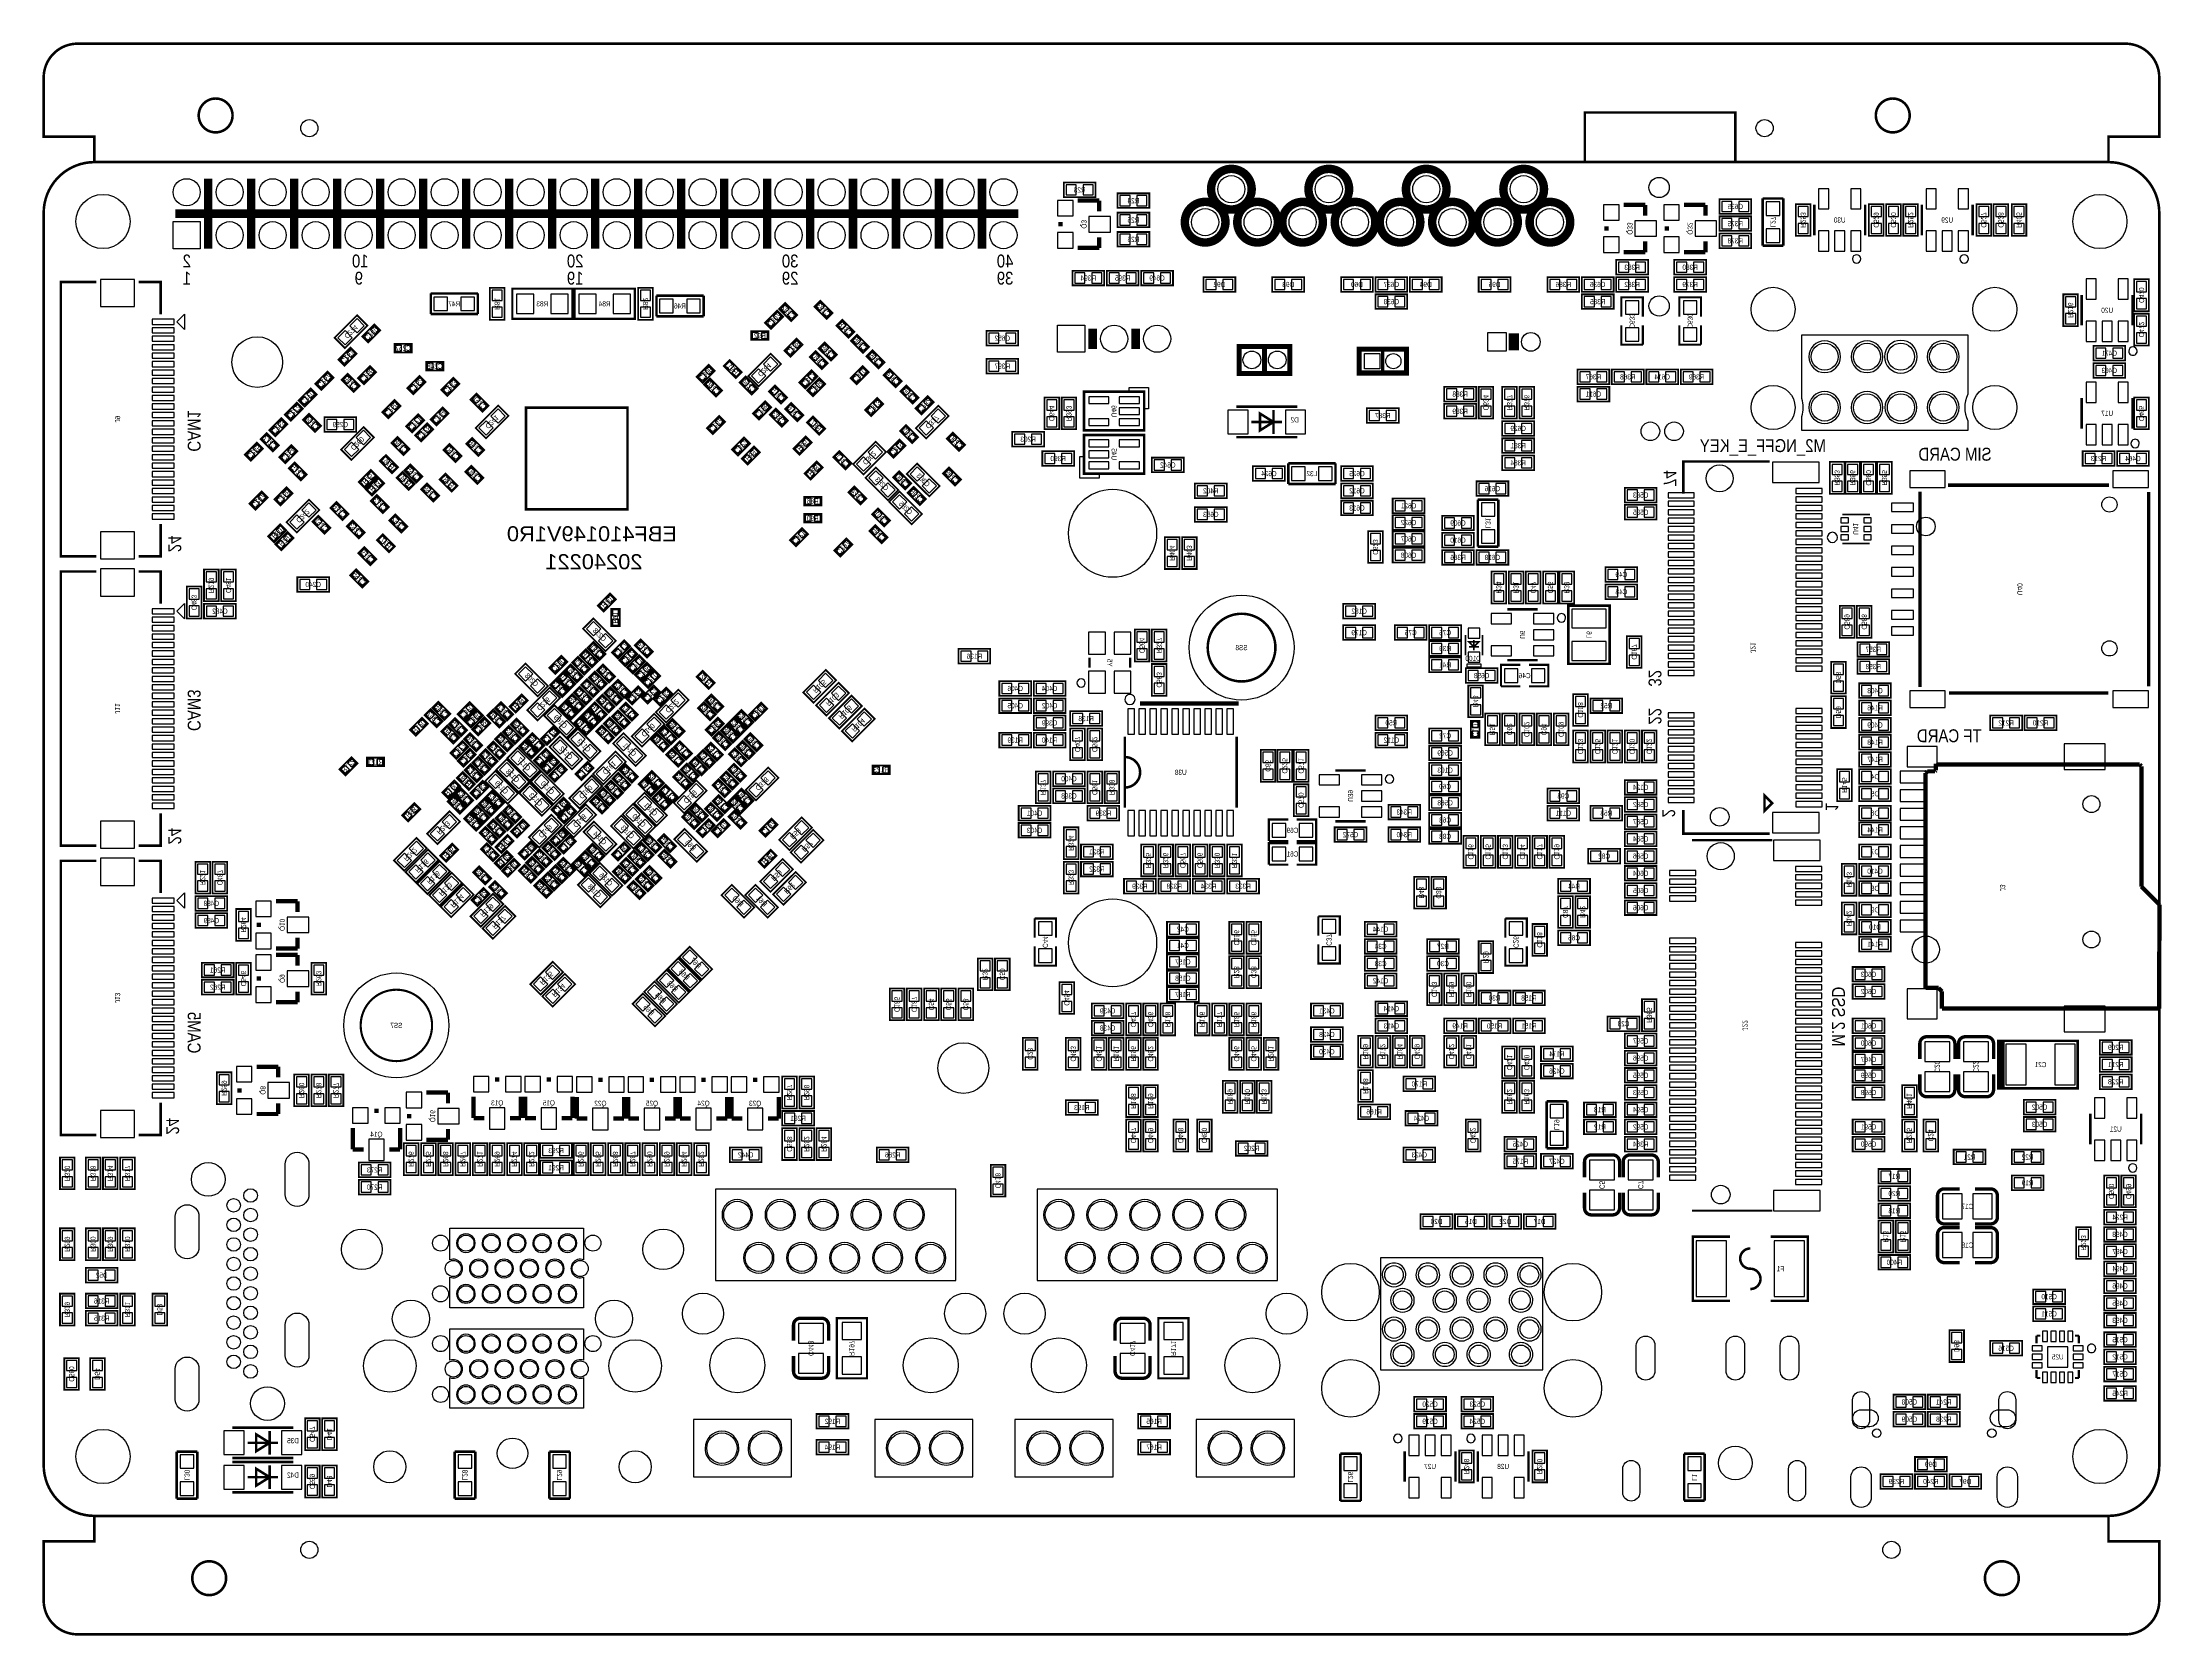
# Model space of a CAD drawing. Extents: x 0 to 125, y -7 to 87.
import ezdxf
from ezdxf.enums import TextEntityAlignment as Align

# ---------------------------------------------------------------- set-up
doc = ezdxf.new("R2010")
doc.units = 0
for name, color, linetype in [('BG_OUTLINE', 12, 'CONTINUOUS'), ('BG_SILKSCREEN_BOTTOM', 150, 'CONTINUOUS'), ('PG_SILKSCREEN_BOTTOM', 150, 'CONTINUOUS'), ('PIN_BOTTOM', 202, 'CONTINUOUS'), ('RD_SILKSCREEN_BOTTOM', 150, 'CONTINUOUS')]:
    doc.layers.add(name, color=color, linetype=linetype)

msp = doc.modelspace()

# ---------------------------------------------------------------- linework, layer by layer
at = {"layer": 'BG_OUTLINE', "const_width": 0.1524}
for points in [[(2.999994, 80.000094), (2.999994, 81.500091), (0, 81.500091), (0, 85.000084, -0.414214), (1.999996, 87.00008), (123.000008, 87.00008, -0.414214), (125.000004, 85.000084), (125.000004, 81.500091), (122.00001, 81.500091), (122.00001, 80.000094)], [(11.159998, 82.758077, 1), (9.160002, 82.758077, 1), (11.159998, 82.758077)], [(110.252002, 82.758077, 1), (108.252006, 82.758077, 1), (110.252002, 82.758077)], [(125.000004, 77.0001), (125.000004, 2.999994, -0.414214), (122.00001, 0), (2.999994, 0, -0.414214), (0, 2.999994), (0, 77.0001, -0.414214), (2.999994, 80.000094), (122.00001, 80.000094, -0.414214), (125.000004, 77.0001)], [(122.00001, 0), (122.00001, -1.499997), (125.000004, -1.499997), (125.000004, -4.99999, -0.414214), (123.000008, -6.999986), (1.999996, -6.999986, -0.414214), (0, -4.99999), (0, -1.499997), (2.999994, -1.499997), (2.999994, 0)], [(10.778998, -3.683, 1), (8.779002, -3.683, 1), (10.778998, -3.683)], [(116.696998, -3.683, 1), (114.697002, -3.683, 1), (116.696998, -3.683)]]:
    msp.add_lwpolyline(points, format="xyb", dxfattribs=at)
msp.add_lwpolyline([(91.059, 80.01), (91.059, 82.931), (99.949, 82.931), (99.949, 80.01)], dxfattribs=at)
at = {"layer": 'BG_SILKSCREEN_BOTTOM'}
for points, const_width in [([(28.496006, 59.484006), (34.495994, 59.484006), (34.495994, 65.483994), (28.496006, 65.483994), (28.496006, 59.484006)], 0.150012), ([(70.612, 48.006), (64.77, 48.006)], 0.254)]:
    msp.add_lwpolyline(points, dxfattribs=dict(at, const_width=const_width))
at = {"layer": 'BG_SILKSCREEN_BOTTOM', "const_width": 0.150012}
msp.add_lwpolyline([(72.776969, 51.310667, 1), (68.776977, 51.310667, 1), (72.776969, 51.310667)], format="xyb", dxfattribs=at)
at = {"layer": 'PG_SILKSCREEN_BOTTOM'}
for points, const_width in [([(9.721977, 74.882096), (9.721977, 79.022092)], 0.499999), ([(12.261977, 74.882096), (12.261977, 79.022092)], 0.499999), ([(14.801977, 74.882096), (14.801977, 79.022092)], 0.499999), ([(17.341977, 74.882096), (17.341977, 79.022092)], 0.499999), ([(19.881977, 74.882096), (19.881977, 79.022092)], 0.499999), ([(22.421977, 74.882096), (22.421977, 79.022092)], 0.499999), ([(24.961977, 74.882096), (24.961977, 79.022092)], 0.499999), ([(27.501977, 74.882096), (27.501977, 79.022092)], 0.499999), ([(30.041977, 74.882096), (30.041977, 79.022092)], 0.499999), ([(32.581977, 74.882096), (32.581977, 79.022092)], 0.499999), ([(35.121977, 74.882096), (35.121977, 79.022092)], 0.499999), ([(37.661977, 74.882096), (37.661977, 79.022092)], 0.499999), ([(40.201977, 74.882096), (40.201977, 79.022092)], 0.499999), ([(42.741977, 74.882096), (42.741977, 79.022092)], 0.499999), ([(45.281977, 74.882096), (45.281977, 79.022092)], 0.499999), ([(47.821977, 74.882096), (47.821977, 79.022092)], 0.499999), ([(50.361977, 74.882096), (50.361977, 79.022092)], 0.499999), ([(52.901977, 74.882096), (52.901977, 79.022092)], 0.499999), ([(55.441977, 74.882096), (55.441977, 79.022092)], 0.499999), ([(62.1538, 78.7908), (60.2742, 78.7908), (60.2742, 77.9272), (62.1538, 77.9272), (62.1538, 78.7908)], 0.1016), ([(62.3697, 77.724), (61.0997, 77.724)], 0.254), ([(62.3697, 77.089), (62.3697, 77.724)], 0.254), ([(63.4492, 77.2922), (65.3288, 77.2922), (65.3288, 78.1558), (63.4492, 78.1558), (63.4492, 77.2922)], 0.1016), ([(99.0092, 76.949275), (100.8888, 76.949275), (100.8888, 77.812875), (99.0092, 77.812875), (99.0092, 76.949275)], 0.1016), ([(102.791692, 77.851), (101.572492, 77.851)], 0.1524), ([(101.572492, 77.851), (101.572492, 75.0697)], 0.1524), ([(102.791692, 75.0697), (102.791692, 77.851)], 0.1524), ([(7.781976, 76.952094), (57.581978, 76.952094)], 0.499999), ([(60.0837, 76.2), (60.0837, 76.454)], 0.254), ([(65.3288, 77.0128), (63.4492, 77.0128), (63.4492, 76.1492), (65.3288, 76.1492), (65.3288, 77.0128)], 0.1016), ([(94.6277, 77.47), (93.3577, 77.47)], 0.254), ([(94.6277, 76.835), (94.6277, 77.47)], 0.254), ([(98.1837, 77.47), (96.9137, 77.47)], 0.254), ([(98.1837, 76.835), (98.1837, 77.47)], 0.254), ([(100.8888, 76.796875), (99.0092, 76.796875), (99.0092, 75.933275), (100.8888, 75.933275), (100.8888, 76.796875)], 0.1016), ([(104.391892, 75.6412), (104.391892, 77.5208), (103.528292, 77.5208), (103.528292, 75.6412), (104.391892, 75.6412)], 0.1016), ([(104.619095, 77.480998), (104.619095, 75.681002)], 0.150012), ([(107.619089, 75.681002), (107.619089, 77.480998)], 0.150012), ([(108.709892, 75.6412), (108.709892, 77.5208), (107.846292, 77.5208), (107.846292, 75.6412), (108.709892, 75.6412)], 0.1016), ([(109.725892, 75.6412), (109.725892, 77.5208), (108.862292, 77.5208), (108.862292, 75.6412), (109.725892, 75.6412)], 0.1016), ([(110.741892, 75.6412), (110.741892, 77.5208), (109.878292, 77.5208), (109.878292, 75.6412), (110.741892, 75.6412)], 0.1016), ([(110.969095, 77.480998), (110.969095, 75.681002)], 0.150012), ([(113.969089, 75.681002), (113.969089, 77.480998)], 0.150012), ([(115.059892, 75.6412), (115.059892, 77.5208), (114.196292, 77.5208), (114.196292, 75.6412), (115.059892, 75.6412)], 0.1016), ([(116.075892, 75.6412), (116.075892, 77.5208), (115.212292, 77.5208), (115.212292, 75.6412), (116.075892, 75.6412)], 0.1016), ([(117.1448, 75.6412), (117.1448, 77.5208), (116.2812, 77.5208), (116.2812, 75.6412), (117.1448, 75.6412)], 0.1016), ([(62.3697, 75.565), (62.3697, 74.93)], 0.254), ([(63.4492, 75.0062), (65.3288, 75.0062), (65.3288, 75.8698), (63.4492, 75.8698), (63.4492, 75.0062)], 0.1016), ([(92.3417, 75.946), (92.3417, 76.2)], 0.254), ([(94.6277, 75.311), (94.6277, 74.676)], 0.254), ([(95.8977, 75.946), (95.8977, 76.2)], 0.254), ([(98.1837, 75.311), (98.1837, 74.676)], 0.254), ([(99.0092, 74.917275), (100.8888, 74.917275), (100.8888, 75.780875), (99.0092, 75.780875), (99.0092, 74.917275)], 0.1016), ([(101.572492, 75.0697), (102.791692, 75.0697)], 0.1524), ([(62.3697, 74.93), (61.0997, 74.93)], 0.254), ([(94.7928, 74.2188), (92.9132, 74.2188), (92.9132, 73.3552), (94.7928, 73.3552), (94.7928, 74.2188)], 0.1016), ([(94.6277, 74.676), (93.3577, 74.676)], 0.254), ([(98.2218, 74.2188), (96.3422, 74.2188), (96.3422, 73.3552), (98.2218, 73.3552), (98.2218, 74.2188)], 0.1016), ([(98.1837, 74.676), (96.9137, 74.676)], 0.254), ([(3.115996, 72.909989), (1.016, 72.909989), (1.016, 56.70997), (3.115996, 56.70997)], 0.150012), ([(5.615991, 72.909989), (6.915988, 72.909989), (6.915988, 71.009967)], 0.150012), ([(60.7822, 72.7202), (62.6618, 72.7202), (62.6618, 73.5838), (60.7822, 73.5838), (60.7822, 72.7202)], 0.1016), ([(64.6938, 73.5838), (62.8142, 73.5838), (62.8142, 72.7202), (64.6938, 72.7202), (64.6938, 73.5838)], 0.1016), ([(64.8462, 72.7202), (66.7258, 72.7202), (66.7258, 73.5838), (64.8462, 73.5838), (64.8462, 72.7202)], 0.1016), ([(68.5292, 72.3392), (70.4088, 72.3392), (70.4088, 73.2028), (68.5292, 73.2028), (68.5292, 72.3392)], 0.1016), ([(72.5932, 72.3392), (74.4728, 72.3392), (74.4728, 73.2028), (72.5932, 73.2028), (72.5932, 72.3392)], 0.1016), ([(76.6572, 72.3392), (78.5368, 72.3392), (78.5368, 73.2028), (76.6572, 73.2028), (76.6572, 72.3392)], 0.1016), ([(78.6892, 72.3392), (80.5688, 72.3392), (80.5688, 73.2028), (78.6892, 73.2028), (78.6892, 72.3392)], 0.1016), ([(80.7212, 72.3392), (82.6008, 72.3392), (82.6008, 73.2028), (80.7212, 73.2028), (80.7212, 72.3392)], 0.1016), ([(84.7852, 72.3392), (86.6648, 72.3392), (86.6648, 73.2028), (84.7852, 73.2028), (84.7852, 72.3392)], 0.1016), ([(90.7288, 73.2028), (88.8492, 73.2028), (88.8492, 72.3392), (90.7288, 72.3392), (90.7288, 73.2028)], 0.1016), ([(92.7608, 73.2028), (90.8812, 73.2028), (90.8812, 72.3392), (92.7608, 72.3392), (92.7608, 73.2028)], 0.1016), ([(94.7928, 73.2028), (92.9132, 73.2028), (92.9132, 72.3392), (94.7928, 72.3392), (94.7928, 73.2028)], 0.1016), ([(98.2218, 73.2028), (96.3422, 73.2028), (96.3422, 72.3392), (98.2218, 72.3392), (98.2218, 73.2028)], 0.1016), ([(123.5202, 73.0758), (123.5202, 71.1962), (124.3838, 71.1962), (124.3838, 73.0758), (123.5202, 73.0758)], 0.1016), ([(25.654, 72.2376), (22.8727, 72.2376)], 0.1524), ([(22.8727, 72.2376), (22.8727, 71.0184)], 0.1524), ([(25.654, 71.0184), (25.654, 72.2376)], 0.1524), ([(27.2288, 70.6882), (27.2288, 72.5678), (26.3652, 72.5678), (26.3652, 70.6882), (27.2288, 70.6882)], 0.1016), ([(27.686, 70.739), (31.242, 70.739), (31.242, 72.517), (27.686, 72.517), (27.686, 70.739)], 0.127), ([(31.369, 70.739), (34.925, 70.739), (34.925, 72.517), (31.369, 72.517), (31.369, 70.739)], 0.127), ([(35.9918, 70.6882), (35.9918, 72.5678), (35.1282, 72.5678), (35.1282, 70.6882), (35.9918, 70.6882)], 0.1016), ([(38.989, 72.1106), (36.2077, 72.1106)], 0.1524), ([(36.2077, 72.1106), (36.2077, 70.8914)], 0.1524), ([(38.989, 70.8914), (38.989, 72.1106)], 0.1524), ([(44.172403, 70.60659), (43.45399, 71.325003), (43.813197, 71.68421), (44.53161, 70.965797), (44.172403, 70.60659)], 0.1016), ([(46.255203, 70.73359), (45.53679, 71.452003), (45.895997, 71.81121), (46.61441, 71.092797), (46.255203, 70.73359)], 0.1016), ([(80.5688, 72.1868), (78.6892, 72.1868), (78.6892, 71.3232), (80.5688, 71.3232), (80.5688, 72.1868)], 0.1016), ([(92.7608, 72.1868), (90.8812, 72.1868), (90.8812, 71.3232), (92.7608, 71.3232), (92.7608, 72.1868)], 0.1016), ([(94.488, 70.866), (94.488, 72.009), (93.218, 72.009), (93.218, 70.866)], 0.127), ([(97.917, 70.866), (97.917, 72.009), (96.647, 72.009), (96.647, 70.866)], 0.127), ([(120.1928, 70.3072), (120.1928, 72.1868), (119.3292, 72.1868), (119.3292, 70.3072), (120.1928, 70.3072)], 0.1016), ([(120.420003, 72.146998), (120.420003, 70.347002)], 0.150012), ([(123.419997, 70.347002), (123.419997, 72.146998)], 0.150012), ([(17.801793, 69.007126), (19.130874, 70.336207), (18.520207, 70.946874), (17.191126, 69.617793), (17.801793, 69.007126)], 0.1016), ([(18.81599, 69.695797), (19.534403, 70.41421), (19.89361, 70.055003), (19.175197, 69.33659), (18.81599, 69.695797)], 0.1016), ([(22.8727, 71.0184), (25.654, 71.0184)], 0.1524), ([(36.2077, 70.8914), (38.989, 70.8914)], 0.1524), ([(42.61579, 70.508597), (43.334203, 71.22701), (43.69341, 70.867803), (42.974997, 70.14939), (42.61579, 70.508597)], 0.1016), ([(47.550603, 69.61599), (46.83219, 70.334403), (47.191397, 70.69361), (47.90981, 69.975197), (47.550603, 69.61599)], 0.1016), ([(61.981004, 70.160998), (61.981004, 68.961)], 0.499999), ([(64.521004, 70.160998), (64.521004, 68.961)], 0.499999), ([(86.868, 68.877002), (86.868, 69.877)], 0.599999), ([(93.218, 70.358), (93.218, 69.215), (94.488, 69.215)], 0.127), ([(94.488, 69.215), (94.488, 70.358)], 0.127), ([(96.647, 70.358), (96.647, 69.215), (97.917, 69.215)], 0.127), ([(97.917, 69.215), (97.917, 70.358)], 0.127), ([(124.3838, 69.1642), (124.3838, 71.0438), (123.5202, 71.0438), (123.5202, 69.1642), (124.3838, 69.1642)], 0.1016), ([(18.49661, 68.683403), (17.778197, 67.96499), (17.41899, 68.324197), (18.137403, 69.04261), (18.49661, 68.683403)], 0.1016), ([(21.7424, 68.7578), (20.7264, 68.7578), (20.7264, 69.2658), (21.7424, 69.2658), (21.7424, 68.7578)], 0.1016), ([(42.8244, 69.4944), (41.8084, 69.4944), (41.8084, 70.0024), (42.8244, 70.0024), (42.8244, 69.4944)], 0.1016), ([(43.75879, 68.857597), (44.477203, 69.57601), (44.83641, 69.216803), (44.117997, 68.49839), (43.75879, 68.857597)], 0.1016), ([(45.975803, 67.76179), (45.25739, 68.480203), (45.616597, 68.83941), (46.33501, 68.120997), (45.975803, 67.76179)], 0.1016), ([(46.509203, 68.26979), (45.79079, 68.988203), (46.149997, 69.34741), (46.86841, 68.628997), (46.509203, 68.26979)], 0.1016), ([(48.414203, 68.72699), (47.69579, 69.445403), (48.054997, 69.80461), (48.77341, 69.086197), (48.414203, 68.72699)], 0.1016), ([(49.328603, 67.81259), (48.61019, 68.531003), (48.969397, 68.89021), (49.68781, 68.171797), (49.328603, 67.81259)], 0.1016), ([(57.5818, 70.0278), (55.7022, 70.0278), (55.7022, 69.1642), (57.5818, 69.1642), (57.5818, 70.0278)], 0.1016), ([(73.435997, 69.110911), (70.636003, 69.110911), (70.636003, 67.510914), (73.635997, 67.510914), (73.635997, 69.110911), (73.435997, 69.110911)], 0.299999), ([(72.136, 69.110911), (72.136, 67.510914)], 0.299999), ([(78.020012, 67.539057), (80.520007, 67.539057), (80.520007, 68.939054), (77.720012, 68.939054), (77.720012, 67.539057), (78.020012, 67.539057)], 0.299999), ([(79.120009, 67.539057), (79.120009, 68.939054)], 0.2), ([(122.9868, 69.1388), (121.1072, 69.1388), (121.1072, 68.2752), (122.9868, 68.2752), (122.9868, 69.1388)], 0.1016), ([(17.12501, 67.261003), (16.406597, 66.54259), (16.04739, 66.901797), (16.765803, 67.62021), (17.12501, 67.261003)], 0.1016), ([(18.56199, 67.231997), (19.280403, 67.95041), (19.63961, 67.591203), (18.921197, 66.87279), (18.56199, 67.231997)], 0.1016), ([(22.606, 68.199), (23.622, 68.199), (23.622, 67.691), (22.606, 67.691), (22.606, 68.199)], 0.1016), ([(39.65481, 67.667403), (38.936397, 66.94899), (38.57719, 67.308197), (39.295603, 68.02661), (39.65481, 67.667403)], 0.1016), ([(40.895803, 67.22839), (40.17739, 67.946803), (40.536597, 68.30601), (41.25501, 67.587597), (40.895803, 67.22839)], 0.1016), ([(42.236593, 66.746526), (43.565674, 68.075607), (42.955007, 68.686274), (41.625926, 67.357193), (42.236593, 66.746526)], 0.1016), ([(45.72541, 67.337203), (45.006997, 66.61879), (44.64779, 66.977997), (45.366203, 67.69641), (45.72541, 67.337203)], 0.1016), ([(47.67039, 67.231997), (48.388803, 67.95041), (48.74801, 67.591203), (48.029597, 66.87279), (47.67039, 67.231997)], 0.1016), ([(50.344603, 66.69499), (49.62619, 67.413403), (49.985397, 67.77261), (50.70381, 67.054197), (50.344603, 66.69499)], 0.1016), ([(57.5818, 68.3768), (55.7022, 68.3768), (55.7022, 67.5132), (57.5818, 67.5132), (57.5818, 68.3768)], 0.1016), ([(92.5068, 67.7418), (90.6272, 67.7418), (90.6272, 66.8782), (92.5068, 66.8782), (92.5068, 67.7418)], 0.1016), ([(92.6592, 66.8782), (94.5388, 66.8782), (94.5388, 67.7418), (92.6592, 67.7418), (92.6592, 66.8782)], 0.1016), ([(94.6912, 66.8782), (96.5708, 66.8782), (96.5708, 67.7418), (94.6912, 67.7418), (94.6912, 66.8782)], 0.1016), ([(96.7232, 66.8782), (98.6028, 66.8782), (98.6028, 67.7418), (96.7232, 67.7418), (96.7232, 66.8782)], 0.1016), ([(122.9868, 68.1228), (121.1072, 68.1228), (121.1072, 67.2592), (122.9868, 67.2592), (122.9868, 68.1228)], 0.1016), ([(16.13441, 66.270403), (15.415997, 65.55199), (15.05679, 65.911197), (15.775203, 66.62961), (16.13441, 66.270403)], 0.1016), ([(17.955997, 67.49321), (18.67441, 66.774797), (18.315203, 66.41559), (17.59679, 67.134003), (17.955997, 67.49321)], 0.1016), ([(21.48299, 66.647797), (22.201403, 67.36621), (22.56061, 67.007003), (21.842197, 66.28859), (21.48299, 66.647797)], 0.1016), ([(23.48959, 66.546197), (24.208003, 67.26461), (24.56721, 66.905403), (23.848797, 66.18699), (23.48959, 66.546197)], 0.1016), ([(25.575997, 66.32481), (26.29441, 65.606397), (25.935203, 65.24719), (25.21679, 65.965603), (25.575997, 66.32481)], 0.1016), ([(39.727403, 66.13619), (39.00899, 66.854603), (39.368197, 67.21381), (40.08661, 66.495397), (39.727403, 66.13619)], 0.1016), ([(41.835603, 66.26319), (41.11719, 66.981603), (41.476397, 67.34081), (42.19481, 66.622397), (41.835603, 66.26319)], 0.1016), ([(43.203597, 66.80741), (43.92201, 66.088997), (43.562803, 65.72979), (42.84439, 66.448203), (43.203597, 66.80741)], 0.1016), ([(46.18261, 66.880003), (45.464197, 66.16159), (45.10499, 66.520797), (45.823403, 67.23921), (46.18261, 66.880003)], 0.1016), ([(51.335203, 65.72979), (50.61679, 66.448203), (50.975997, 66.80741), (51.69441, 66.088997), (51.335203, 65.72979)], 0.1016), ([(61.468, 66.429001), (61.468, 64.143001), (65.024, 64.143001), (65.024, 66.429001), (61.468, 66.429001)], 0.1524), ([(84.6328, 66.7258), (82.7532, 66.7258), (82.7532, 65.8622), (84.6328, 65.8622), (84.6328, 66.7258)], 0.1016), ([(85.6488, 64.8462), (85.6488, 66.7258), (84.7852, 66.7258), (84.7852, 64.8462), (85.6488, 64.8462)], 0.1016), ([(86.1822, 66.7258), (86.1822, 64.8462), (87.0458, 64.8462), (87.0458, 66.7258), (86.1822, 66.7258)], 0.1016), ([(87.1982, 66.7258), (87.1982, 64.8462), (88.0618, 64.8462), (88.0618, 66.7258), (87.1982, 66.7258)], 0.1016), ([(92.5068, 66.7258), (90.6272, 66.7258), (90.6272, 65.8622), (92.5068, 65.8622), (92.5068, 66.7258)], 0.1016), ([(14.24399, 65.072997), (14.962403, 65.79141), (15.32161, 65.432203), (14.603197, 64.71379), (14.24399, 65.072997)], 0.1016), ([(16.029203, 64.05339), (15.31079, 64.771803), (15.669997, 65.13101), (16.38841, 64.412597), (16.029203, 64.05339)], 0.1016), ([(21.08741, 65.584603), (20.368997, 64.86619), (20.00979, 65.225397), (20.728203, 65.94381), (21.08741, 65.584603)], 0.1016), ([(22.48441, 64.746403), (21.765997, 64.02799), (21.40679, 64.387197), (22.125203, 65.10561), (22.48441, 64.746403)], 0.1016), ([(23.93221, 65.152803), (23.213797, 64.43439), (22.85459, 64.793597), (23.573003, 65.51201), (23.93221, 65.152803)], 0.1016), ([(26.132993, 63.673126), (27.462074, 65.002207), (26.851407, 65.612874), (25.522326, 64.283793), (26.132993, 63.673126)], 0.1016), ([(41.90459, 65.149197), (42.623003, 65.86761), (42.98221, 65.508403), (42.263797, 64.78999), (41.90459, 65.149197)], 0.1016), ([(43.613603, 64.35819), (42.89519, 65.076603), (43.254397, 65.43581), (43.97281, 64.717397), (43.613603, 64.35819)], 0.1016), ([(44.528003, 64.68839), (43.80959, 65.406803), (44.168797, 65.76601), (44.88721, 65.047597), (44.528003, 64.68839)], 0.1016), ([(48.53399, 65.352397), (49.252403, 66.07081), (49.61161, 65.711603), (48.893197, 64.99319), (48.53399, 65.352397)], 0.1016), ([(52.58341, 65.813203), (51.864997, 65.09479), (51.50579, 65.453997), (52.224203, 66.17241), (52.58341, 65.813203)], 0.1016), ([(52.861007, 65.612874), (51.531926, 64.283793), (52.142593, 63.673126), (53.471674, 65.002207), (52.861007, 65.612874)], 0.1016), ([(59.1312, 66.0908), (59.1312, 64.2112), (59.9948, 64.2112), (59.9948, 66.0908), (59.1312, 66.0908)], 0.1016), ([(60.1472, 66.0908), (60.1472, 64.2112), (61.0108, 64.2112), (61.0108, 66.0908), (60.1472, 66.0908)], 0.1016), ([(74.062996, 65.542998), (70.463004, 65.542998)], 0.150012), ([(72.662898, 64.643), (71.863102, 64.142899), (71.863102, 65.143101), (72.662898, 64.643)], 0.150012), ([(72.662898, 63.943001), (72.662898, 65.342999)], 0.150012), ([(80.0608, 65.4558), (78.1812, 65.4558), (78.1812, 64.5922), (80.0608, 64.5922), (80.0608, 65.4558)], 0.1016), ([(82.7532, 64.8462), (84.6328, 64.8462), (84.6328, 65.7098), (82.7532, 65.7098), (82.7532, 64.8462)], 0.1016), ([(120.420003, 66.050998), (120.420003, 64.251002)], 0.150012), ([(123.419997, 64.251002), (123.419997, 66.050998)], 0.150012), ([(124.3838, 64.2112), (124.3838, 66.0908), (123.5202, 66.0908), (123.5202, 64.2112), (124.3838, 64.2112)], 0.1016), ([(13.180797, 63.98801), (13.89921, 63.269597), (13.540003, 62.91039), (12.82159, 63.628803), (13.180797, 63.98801)], 0.1016), ([(13.32959, 64.158597), (14.048003, 64.87701), (14.40721, 64.517803), (13.688797, 63.79939), (13.32959, 64.158597)], 0.1016), ([(16.5862, 64.0588), (18.4658, 64.0588), (18.4658, 64.9224), (16.5862, 64.9224), (16.5862, 64.0588)], 0.1016), ([(18.901207, 64.342874), (17.572126, 63.013793), (18.182793, 62.403126), (19.511874, 63.732207), (18.901207, 64.342874)], 0.1016), ([(21.94019, 63.853797), (22.658603, 64.57221), (23.01781, 64.213003), (22.299397, 63.49459), (21.94019, 63.853797)], 0.1016), ([(39.18679, 64.285597), (39.905203, 65.00401), (40.26441, 64.644803), (39.545997, 63.92639), (39.18679, 64.285597)], 0.1016), ([(44.303594, 63.068911), (45.022008, 63.787325), (45.381215, 63.428118), (44.662801, 62.709704), (44.303594, 63.068911)], 0.1016), ([(45.812634, 63.889357), (45.09422, 64.60777), (45.453427, 64.966977), (46.171841, 64.248563), (45.812634, 63.889357)], 0.1016), ([(51.309803, 63.39299), (50.59139, 64.111403), (50.950597, 64.47061), (51.66901, 63.752197), (51.309803, 63.39299)], 0.1016), ([(53.719197, 64.01341), (54.43761, 63.294997), (54.078403, 62.93579), (53.35999, 63.654203), (53.719197, 64.01341)], 0.1016), ([(59.1058, 64.0588), (57.2262, 64.0588), (57.2262, 63.1952), (59.1058, 63.1952), (59.1058, 64.0588)], 0.1016), ([(65.024, 61.586999), (65.024, 63.872999), (61.468, 63.872999), (61.468, 61.586999), (65.024, 61.586999)], 0.1524), ([(71.363002, 64.643), (73.162998, 64.643)], 0.150012), ([(86.1822, 63.8302), (88.0618, 63.8302), (88.0618, 64.6938), (86.1822, 64.6938), (86.1822, 63.8302)], 0.1016), ([(11.88179, 62.710797), (12.600203, 63.42921), (12.95941, 63.070003), (12.240997, 62.35159), (11.88179, 62.710797)], 0.1016), ([(13.91379, 62.558397), (14.632203, 63.27681), (14.99141, 62.917603), (14.272997, 62.19919), (13.91379, 62.558397)], 0.1016), ([(20.218908, 62.692102), (20.937322, 61.973689), (20.578115, 61.614482), (19.859701, 62.332895), (20.218908, 62.692102)], 0.1016), ([(20.902397, 63.75941), (21.62081, 63.040997), (21.261603, 62.68179), (20.54319, 63.400203), (20.902397, 63.75941)], 0.1016), ([(23.975797, 63.35301), (24.69421, 62.634597), (24.335003, 62.27539), (23.61659, 62.993803), (23.975797, 63.35301)], 0.1016), ([(25.681203, 62.63099), (24.96279, 63.349403), (25.321997, 63.70861), (26.04041, 62.990197), (25.681203, 62.63099)], 0.1016), ([(40.65999, 63.015597), (41.378403, 63.73401), (41.73761, 63.374803), (41.019197, 62.65639), (40.65999, 63.015597)], 0.1016), ([(41.24419, 62.482197), (41.962603, 63.20061), (42.32181, 62.841403), (41.603397, 62.12299), (41.24419, 62.482197)], 0.1016), ([(47.372803, 61.84359), (46.65439, 62.562003), (47.013597, 62.92121), (47.73201, 62.202797), (47.372803, 61.84359)], 0.1016), ([(49.152607, 63.479274), (47.823526, 62.150193), (48.434193, 61.539526), (49.763274, 62.868607), (49.152607, 63.479274)], 0.1016), ([(50.93241, 63.247803), (50.213997, 62.52939), (49.85479, 62.888597), (50.573203, 63.60701), (50.93241, 63.247803)], 0.1016), ([(59.0042, 62.0522), (60.8838, 62.0522), (60.8838, 62.9158), (59.0042, 62.9158), (59.0042, 62.0522)], 0.1016), ([(70.463004, 63.743002), (74.062996, 63.743002)], 0.150012), ([(88.0618, 63.6778), (86.1822, 63.6778), (86.1822, 62.8142), (88.0618, 62.8142), (88.0618, 63.6778)], 0.1016), ([(86.1822, 61.7982), (88.0618, 61.7982), (88.0618, 62.6618), (86.1822, 62.6618), (86.1822, 61.7982)], 0.1016), ([(120.4722, 62.0522), (122.3518, 62.0522), (122.3518, 62.9158), (120.4722, 62.9158), (120.4722, 62.0522)], 0.1016), ([(124.3838, 62.9158), (122.5042, 62.9158), (122.5042, 62.0522), (124.3838, 62.0522), (124.3838, 62.9158)], 0.1016), ([(14.831797, 62.26081), (15.55021, 61.542397), (15.191003, 61.18319), (14.47259, 61.901603), (14.831797, 62.26081)], 0.1016), ([(19.69803, 61.452811), (18.979617, 60.734397), (18.62041, 61.093604), (19.338823, 61.812018), (19.69803, 61.452811)], 0.1016), ([(20.12221, 61.012603), (19.403797, 60.29419), (19.04459, 60.653397), (19.763003, 61.37181), (20.12221, 61.012603)], 0.1016), ([(21.206714, 61.704271), (21.925128, 60.985857), (21.565921, 60.62665), (20.847507, 61.345064), (21.206714, 61.704271)], 0.1016), ([(22.023603, 61.05619), (21.30519, 61.774603), (21.664397, 62.13381), (22.38281, 61.415397), (22.023603, 61.05619)], 0.1016), ([(23.747197, 61.60041), (24.46561, 60.881997), (24.106403, 60.52279), (23.38799, 61.241203), (23.747197, 61.60041)], 0.1016), ([(25.271197, 62.05761), (25.98961, 61.339197), (25.630403, 60.97999), (24.91199, 61.698403), (25.271197, 62.05761)], 0.1016), ([(46.03021, 61.952403), (45.311797, 61.23399), (44.95259, 61.593197), (45.671003, 62.31161), (46.03021, 61.952403)], 0.1016), ([(50.499874, 60.626193), (49.170793, 61.955274), (48.560126, 61.344607), (49.889207, 60.015526), (50.499874, 60.626193)], 0.1016), ([(50.903403, 60.64979), (50.18499, 61.368203), (50.544197, 61.72741), (51.26261, 61.008997), (50.903403, 60.64979)], 0.1016), ([(52.938274, 60.854793), (51.609193, 62.183874), (50.998526, 61.573207), (52.327607, 60.244126), (52.938274, 60.854793)], 0.1016), ([(53.490597, 61.95601), (54.20901, 61.237597), (53.849803, 60.87839), (53.13139, 61.596803), (53.490597, 61.95601)], 0.1016), ([(65.4812, 61.6712), (67.3608, 61.6712), (67.3608, 62.5348), (65.4812, 62.5348), (65.4812, 61.6712)], 0.1016), ([(73.3298, 62.0268), (71.4502, 62.0268), (71.4502, 61.1632), (73.3298, 61.1632), (73.3298, 62.0268)], 0.1016), ([(76.327, 62.2046), (73.5457, 62.2046)], 0.1524), ([(73.5457, 62.2046), (73.5457, 60.9854)], 0.1524), ([(76.327, 60.9854), (76.327, 62.2046)], 0.1524), ([(76.6572, 61.1632), (78.5368, 61.1632), (78.5368, 62.0268), (76.6572, 62.0268), (76.6572, 61.1632)], 0.1016), ([(101.976987, 62.31067), (96.876972, 62.31067), (96.876972, 60.410674)], 0.150012), ([(105.537, 62.2808), (105.537, 60.4012), (106.4006, 60.4012), (106.4006, 62.2808), (105.537, 62.2808)], 0.1016), ([(106.4514, 62.2808), (106.4514, 60.4012), (107.315, 60.4012), (107.315, 62.2808), (106.4514, 62.2808)], 0.1016), ([(108.2548, 60.4012), (108.2548, 62.2808), (107.3912, 62.2808), (107.3912, 60.4012), (108.2548, 60.4012)], 0.1016), ([(108.331, 62.2808), (108.331, 60.4012), (109.1946, 60.4012), (109.1946, 62.2808), (108.331, 62.2808)], 0.1016), ([(12.16119, 59.815197), (12.879603, 60.53361), (13.23881, 60.174403), (12.520397, 59.45599), (12.16119, 59.815197)], 0.1016), ([(13.63439, 60.069197), (14.352803, 60.78761), (14.71201, 60.428403), (13.993597, 59.70999), (13.63439, 60.069197)], 0.1016), ([(14.956993, 58.110526), (16.286074, 59.439607), (15.675407, 60.050274), (14.346326, 58.721193), (14.956993, 58.110526)], 0.1016), ([(20.042403, 59.25279), (19.32399, 59.971203), (19.683197, 60.33041), (20.40161, 59.611997), (20.042403, 59.25279)], 0.1016), ([(22.654997, 61.01621), (23.37341, 60.297797), (23.014203, 59.93859), (22.29579, 60.657003), (22.654997, 61.01621)], 0.1016), ([(45.9486, 59.713673), (44.9326, 59.713673), (44.9326, 60.221673), (45.9486, 60.221673), (45.9486, 59.713673)], 0.1016), ([(47.902597, 60.83841), (48.62101, 60.119997), (48.261803, 59.76079), (47.54339, 60.479203), (47.902597, 60.83841)], 0.1016), ([(49.957126, 59.922207), (51.286207, 58.593126), (51.896874, 59.203793), (50.567793, 60.532874), (49.957126, 59.922207)], 0.1016), ([(51.407797, 60.81301), (52.12621, 60.094597), (51.767003, 59.73539), (51.04859, 60.453803), (51.407797, 60.81301)], 0.1016), ([(68.0212, 60.1472), (69.9008, 60.1472), (69.9008, 61.0108), (68.0212, 61.0108), (68.0212, 60.1472)], 0.1016), ([(73.5457, 60.9854), (76.327, 60.9854)], 0.1524), ([(76.6572, 60.1472), (78.5368, 60.1472), (78.5368, 61.0108), (76.6572, 61.0108), (76.6572, 60.1472)], 0.1016), ([(81.5848, 60.1218), (79.7052, 60.1218), (79.7052, 59.2582), (81.5848, 59.2582), (81.5848, 60.1218)], 0.1016), ([(84.6582, 60.2742), (86.5378, 60.2742), (86.5378, 61.1378), (84.6582, 61.1378), (84.6582, 60.2742)], 0.1016), ([(84.7344, 60.0583), (84.7344, 57.277)], 0.1524), ([(85.9536, 60.0583), (84.7344, 60.0583)], 0.1524), ([(85.9536, 57.277), (85.9536, 60.0583)], 0.1524), ([(95.3008, 60.7568), (93.4212, 60.7568), (93.4212, 59.8932), (95.3008, 59.8932), (95.3008, 60.7568)], 0.1016), ([(110.865006, 48.980674), (110.865006, 60.520656)], 0.2), ([(112.517682, 60.910064), (122.0327, 60.910064)], 0.2), ([(124.365004, 60.514179), (124.365004, 54.765067)], 0.2), ([(16.228797, 59.11121), (16.94721, 58.392797), (16.588003, 58.03359), (15.86959, 58.752003), (16.228797, 59.11121)], 0.1016), ([(17.654803, 58.84639), (16.93639, 59.564803), (17.295597, 59.92401), (18.01401, 59.205597), (17.654803, 58.84639)], 0.1016), ([(18.620003, 57.75419), (17.90159, 58.472603), (18.260797, 58.83181), (18.97921, 58.113397), (18.620003, 57.75419)], 0.1016), ([(21.134603, 58.10979), (20.41619, 58.828203), (20.775397, 59.18741), (21.49381, 58.468997), (21.134603, 58.10979)], 0.1016), ([(45.9486, 58.6994), (44.9326, 58.6994), (44.9326, 59.2074), (45.9486, 59.2074), (45.9486, 58.6994)], 0.1016), ([(49.299597, 59.54301), (50.01801, 58.824597), (49.658803, 58.46539), (48.94039, 59.183803), (49.299597, 59.54301)], 0.1016), ([(68.0212, 58.7502), (69.9008, 58.7502), (69.9008, 59.6138), (68.0212, 59.6138), (68.0212, 58.7502)], 0.1016), ([(76.6572, 59.1312), (78.5368, 59.1312), (78.5368, 59.9948), (76.6572, 59.9948), (76.6572, 59.1312)], 0.1016), ([(81.5848, 59.1312), (79.7052, 59.1312), (79.7052, 58.2676), (81.5848, 58.2676), (81.5848, 59.1312)], 0.1016), ([(82.6262, 58.2422), (84.5058, 58.2422), (84.5058, 59.1058), (82.6262, 59.1058), (82.6262, 58.2422)], 0.1016), ([(95.3008, 59.7408), (93.4212, 59.7408), (93.4212, 58.8772), (95.3008, 58.8772), (95.3008, 59.7408)], 0.1016), ([(107.898006, 59.178165), (106.275581, 59.178165)], 0.1), ([(5.615991, 56.70997), (6.915988, 56.70997), (6.915988, 58.609992)], 0.150012), ([(14.33101, 58.244003), (13.612597, 57.52559), (13.25339, 57.884797), (13.971803, 58.60321), (14.33101, 58.244003)], 0.1016), ([(14.76281, 57.786803), (14.044397, 57.06839), (13.68519, 57.427597), (14.403603, 58.14601), (14.76281, 57.786803)], 0.1016), ([(20.398003, 56.94139), (19.67959, 57.659803), (20.038797, 58.01901), (20.75721, 57.300597), (20.398003, 56.94139)], 0.1016), ([(44.08899, 57.656197), (44.807403, 58.37461), (45.16661, 58.015403), (44.448197, 57.29699), (44.08899, 57.656197)], 0.1016), ([(46.70519, 57.046597), (47.423603, 57.76501), (47.78281, 57.405803), (47.064397, 56.68739), (46.70519, 57.046597)], 0.1016), ([(49.506403, 57.47479), (48.78799, 58.193203), (49.147197, 58.55241), (49.86561, 57.833997), (49.506403, 57.47479)], 0.1016), ([(67.1068, 55.9562), (67.1068, 57.8358), (66.2432, 57.8358), (66.2432, 55.9562), (67.1068, 55.9562)], 0.1016), ([(68.1228, 55.9562), (68.1228, 57.8358), (67.2592, 57.8358), (67.2592, 55.9562), (68.1228, 55.9562)], 0.1016), ([(79.121, 56.3118), (79.121, 58.1914), (78.2574, 58.1914), (78.2574, 56.3118), (79.121, 56.3118)], 0.1016), ([(81.5848, 58.166), (79.7052, 58.166), (79.7052, 57.3024), (81.5848, 57.3024), (81.5848, 58.166)], 0.1016), ([(82.6262, 57.2262), (84.5058, 57.2262), (84.5058, 58.0898), (82.6262, 58.0898), (82.6262, 57.2262)], 0.1016), ([(19.305803, 56.17939), (18.58739, 56.897803), (18.946597, 57.25701), (19.66501, 56.538597), (19.305803, 56.17939)], 0.1016), ([(81.5848, 57.2008), (79.7052, 57.2008), (79.7052, 56.3372), (81.5848, 56.3372), (81.5848, 57.2008)], 0.1016), ([(82.6262, 56.2102), (84.5058, 56.2102), (84.5058, 57.0738), (82.6262, 57.0738), (82.6262, 56.2102)], 0.1016), ([(84.6582, 56.2102), (86.5378, 56.2102), (86.5378, 57.0738), (84.6582, 57.0738), (84.6582, 56.2102)], 0.1016), ([(84.7344, 57.277), (85.9536, 57.277)], 0.1524), ([(107.887084, 57.469761), (106.264685, 57.469761)], 0.1), ([(3.115996, 55.809998), (1.016, 55.809998), (1.016, 39.609979), (3.115996, 39.609979)], 0.150012), ([(5.615991, 55.809998), (6.915988, 55.809998), (6.915988, 53.909976)], 0.150012), ([(9.4742, 55.9308), (9.4742, 54.0512), (10.3378, 54.0512), (10.3378, 55.9308), (9.4742, 55.9308)], 0.1016), ([(10.4902, 55.9308), (10.4902, 54.0512), (11.3538, 54.0512), (11.3538, 55.9308), (10.4902, 55.9308)], 0.1016), ([(16.8656, 55.4736), (14.986, 55.4736), (14.986, 54.61), (16.8656, 54.61), (16.8656, 55.4736)], 0.1016), ([(18.463997, 55.93621), (19.18241, 55.217797), (18.823203, 54.85859), (18.10479, 55.577003), (18.463997, 55.93621)], 0.1016), ([(86.4108, 53.9242), (86.4108, 55.8038), (85.5472, 55.8038), (85.5472, 53.9242), (86.4108, 53.9242)], 0.1016), ([(86.5632, 55.8038), (86.5632, 53.9242), (87.4268, 53.9242), (87.4268, 55.8038), (86.5632, 55.8038)], 0.1016), ([(87.5792, 55.8038), (87.5792, 53.9242), (88.4428, 53.9242), (88.4428, 55.8038), (87.5792, 55.8038)], 0.1016), ([(89.4588, 53.9242), (89.4588, 55.8038), (88.5952, 55.8038), (88.5952, 53.9242), (89.4588, 53.9242)], 0.1016), ([(89.5604, 55.8038), (89.5604, 53.9242), (90.424, 53.9242), (90.424, 55.8038), (89.5604, 55.8038)], 0.1016), ([(92.2782, 55.1942), (94.1578, 55.1942), (94.1578, 56.0578), (92.2782, 56.0578), (92.2782, 55.1942)], 0.1016), ([(9.3218, 53.0352), (9.3218, 54.9148), (8.4582, 54.9148), (8.4582, 53.0352), (9.3218, 53.0352)], 0.1016), ([(9.4742, 53.0352), (11.3538, 53.0352), (11.3538, 53.8988), (9.4742, 53.8988), (9.4742, 53.0352)], 0.1016), ([(33.81281, 54.154603), (33.094397, 53.43619), (32.73519, 53.795397), (33.453603, 54.51381), (33.81281, 54.154603)], 0.1016), ([(76.7842, 53.0352), (78.6638, 53.0352), (78.6638, 53.8988), (76.7842, 53.8988), (76.7842, 53.0352)], 0.1016), ([(90.08999, 50.351182), (90.08999, 53.788818), (92.530168, 53.788818), (92.530168, 50.350928), (90.08999, 50.350928), (90.08999, 50.351182)], 0.1524), ([(92.2782, 54.1782), (94.1578, 54.1782), (94.1578, 55.0418), (92.2782, 55.0418), (92.2782, 54.1782)], 0.1016), ([(124.365004, 54.765067), (124.365004, 49.015955)], 0.2), ([(33.812074, 51.710793), (32.482993, 53.039874), (31.872326, 52.429207), (33.201407, 51.100126), (33.812074, 51.710793)], 0.1016), ([(34.036, 53.594), (34.036, 52.578), (33.528, 52.578), (33.528, 53.594), (34.036, 53.594)], 0.1016), ([(76.7842, 51.7652), (78.6638, 51.7652), (78.6638, 52.6288), (76.7842, 52.6288), (76.7842, 51.7652)], 0.1016), ([(81.7118, 52.6288), (79.8322, 52.6288), (79.8322, 51.7652), (81.7118, 51.7652), (81.7118, 52.6288)], 0.1016), ([(81.8642, 51.7652), (83.7438, 51.7652), (83.7438, 52.6288), (81.8642, 52.6288), (81.8642, 51.7652)], 0.1016), ([(88.275998, 53.569997), (86.476002, 53.569997)], 0.150012), ([(106.1212, 53.7718), (106.1212, 51.8922), (106.9848, 51.8922), (106.9848, 53.7718), (106.1212, 53.7718)], 0.1016), ([(107.1372, 53.7718), (107.1372, 51.8922), (108.0008, 51.8922), (108.0008, 53.7718), (107.1372, 53.7718)], 0.1016), ([(32.844003, 50.56599), (32.12559, 51.284403), (32.484797, 51.64361), (33.20321, 50.925197), (32.844003, 50.56599)], 0.1016), ([(33.57339, 51.026797), (34.291803, 51.74521), (34.65101, 51.386003), (33.932597, 50.66759), (33.57339, 51.026797)], 0.1016), ([(34.00519, 50.569597), (34.723603, 51.28801), (35.08281, 50.928803), (34.364397, 50.21039), (34.00519, 50.569597)], 0.1016), ([(35.638003, 50.71839), (34.91959, 51.436803), (35.278797, 51.79601), (35.99721, 51.077597), (35.638003, 50.71839)], 0.1016), ([(65.3288, 50.4952), (65.3288, 52.3748), (64.4652, 52.3748), (64.4652, 50.4952), (65.3288, 50.4952)], 0.1016), ([(65.4812, 52.3748), (65.4812, 50.4952), (66.3448, 50.4952), (66.3448, 52.3748), (65.4812, 52.3748)], 0.1016), ([(81.8642, 50.8254), (83.7438, 50.8254), (83.7438, 51.689), (81.8642, 51.689), (81.8642, 50.8254)], 0.1016), ([(84.005801, 50.854991), (84.005801, 52.054989)], 0.1), ([(84.805799, 51.654989), (84.5058, 51.35499), (84.205801, 51.654989), (84.805799, 51.654989)], 0.1), ([(84.805799, 51.35499), (84.205801, 51.35499)], 0.1), ([(84.5058, 51.15499), (84.5058, 51.754989)], 0.1), ([(85.005799, 50.854991), (85.005799, 52.054989)], 0.1), ([(93.5482, 51.9938), (93.5482, 50.1142), (94.4118, 50.1142), (94.4118, 51.9938), (93.5482, 51.9938)], 0.1016), ([(109.0422, 51.6382), (107.1626, 51.6382), (107.1626, 50.7746), (109.0422, 50.7746), (109.0422, 51.6382)], 0.1016), ([(29.798874, 49.043793), (28.469793, 50.372874), (27.859126, 49.762207), (29.188207, 48.433126), (29.798874, 49.043793)], 0.1016), ([(30.94261, 50.471603), (30.224197, 49.75319), (29.86499, 50.112397), (30.583403, 50.83081), (30.94261, 50.471603)], 0.1016), ([(31.497803, 49.24519), (30.77939, 49.963603), (31.138597, 50.32281), (31.85701, 49.604397), (31.497803, 49.24519)], 0.1016), ([(31.929603, 49.70239), (31.21119, 50.420803), (31.570397, 50.78001), (32.28881, 50.061597), (31.929603, 49.70239)], 0.1016), ([(32.386803, 50.13419), (31.66839, 50.852603), (32.027597, 51.21181), (32.74601, 50.493397), (32.386803, 50.13419)], 0.1016), ([(33.402803, 49.24519), (32.68439, 49.963603), (33.043597, 50.32281), (33.76201, 49.604397), (33.402803, 49.24519)], 0.1016), ([(34.46239, 50.137797), (35.180803, 50.85621), (35.54001, 50.497003), (34.821597, 49.77859), (34.46239, 50.137797)], 0.1016), ([(34.91959, 49.705997), (35.638003, 50.42441), (35.99721, 50.065203), (35.278797, 49.34679), (34.91959, 49.705997)], 0.1016), ([(54.0512, 50.3682), (55.9308, 50.3682), (55.9308, 51.2318), (54.0512, 51.2318), (54.0512, 50.3682)], 0.1016), ([(61.792002, 50.119001), (61.792002, 50.718999)], 0.150012), ([(64.191998, 50.119001), (64.191998, 50.718999)], 0.150012), ([(65.4812, 50.3428), (65.4812, 48.4632), (66.3448, 48.4632), (66.3448, 50.3428), (65.4812, 50.3428)], 0.1016), ([(83.7438, 50.7238), (81.8642, 50.7238), (81.8642, 49.8602), (83.7438, 49.8602), (83.7438, 50.7238)], 0.1016), ([(85.9028, 50.0888), (84.0232, 50.0888), (84.0232, 49.2252), (85.9028, 49.2252), (85.9028, 50.0888)], 0.1016), ([(87.249, 50.292), (86.106, 50.292), (86.106, 49.022)], 0.127), ([(86.476002, 50.570003), (88.275998, 50.570003)], 0.150012), ([(87.757, 49.022), (88.9, 49.022), (88.9, 50.292), (87.757, 50.292)], 0.127), ([(105.6132, 50.4698), (105.6132, 48.5902), (106.4768, 48.5902), (106.4768, 50.4698), (105.6132, 50.4698)], 0.1016), ([(109.0422, 50.6222), (107.1626, 50.6222), (107.1626, 49.7586), (109.0422, 49.7586), (109.0422, 50.6222)], 0.1016), ([(29.899407, 48.950474), (28.570326, 47.621393), (29.180993, 47.010726), (30.510074, 48.339807), (29.899407, 48.950474)], 0.1016), ([(30.634203, 48.38159), (29.91579, 49.100003), (30.274997, 49.45921), (30.99341, 48.740797), (30.634203, 48.38159)], 0.1016), ([(31.066003, 48.81339), (30.34759, 49.531803), (30.706797, 49.89101), (31.42521, 49.172597), (31.066003, 48.81339)], 0.1016), ([(32.031203, 47.92439), (31.31279, 48.642803), (31.671997, 49.00201), (32.39041, 48.283597), (32.031203, 47.92439)], 0.1016), ([(32.463003, 48.38159), (31.74459, 49.100003), (32.103797, 49.45921), (32.82221, 48.740797), (32.463003, 48.38159)], 0.1016), ([(32.920203, 48.81339), (32.20179, 49.531803), (32.560997, 49.89101), (33.27941, 49.172597), (32.920203, 48.81339)], 0.1016), ([(33.475397, 48.97661), (34.19381, 48.258197), (33.834603, 47.89899), (33.11619, 48.617403), (33.475397, 48.97661)], 0.1016), ([(33.932597, 49.40841), (34.65101, 48.689997), (34.291803, 48.33079), (33.57339, 49.049203), (33.932597, 49.40841)], 0.1016), ([(35.48921, 48.668203), (34.770797, 47.94979), (34.41159, 48.308997), (35.130003, 49.02741), (35.48921, 48.668203)], 0.1016), ([(36.40361, 48.719003), (35.685197, 48.00059), (35.32599, 48.359797), (36.044403, 49.07821), (36.40361, 48.719003)], 0.1016), ([(35.35139, 49.274197), (36.069803, 49.99261), (36.42901, 49.633403), (35.710597, 48.91499), (35.35139, 49.274197)], 0.1016), ([(36.06259, 48.232797), (36.781003, 48.95121), (37.14021, 48.592003), (36.421797, 47.87359), (36.06259, 48.232797)], 0.1016), ([(36.775593, 46.883726), (38.104674, 48.212807), (37.494007, 48.823474), (36.164926, 47.494393), (36.775593, 46.883726)], 0.1016), ([(39.295603, 48.86419), (38.57719, 49.582603), (38.936397, 49.94181), (39.65481, 49.223397), (39.295603, 48.86419)], 0.1016), ([(46.206207, 49.991874), (44.877126, 48.662793), (45.487793, 48.052126), (46.816874, 49.381207), (46.206207, 49.991874)], 0.1016), ([(46.968207, 49.229874), (45.639126, 47.900793), (46.249793, 47.290126), (47.578874, 48.619207), (46.968207, 49.229874)], 0.1016), ([(56.4642, 48.4632), (58.3438, 48.4632), (58.3438, 49.3268), (56.4642, 49.3268), (56.4642, 48.4632)], 0.1016), ([(60.3758, 49.3268), (58.4962, 49.3268), (58.4962, 48.4632), (60.3758, 48.4632), (60.3758, 49.3268)], 0.1016), ([(84.1756, 49.0728), (84.1756, 47.1932), (85.0392, 47.1932), (85.0392, 49.0728), (84.1756, 49.0728)], 0.1016), ([(86.106, 49.022), (87.249, 49.022)], 0.127), ([(107.2642, 48.3362), (109.1438, 48.3362), (109.1438, 49.1998), (107.2642, 49.1998), (107.2642, 48.3362)], 0.1016), ([(23.217403, 46.60359), (22.49899, 47.322003), (22.858197, 47.68121), (23.57661, 46.962797), (23.217403, 46.60359)], 0.1016), ([(23.315397, 48.11301), (24.03381, 47.394597), (23.674603, 47.03539), (22.95619, 47.753803), (23.315397, 48.11301)], 0.1016), ([(24.45479, 47.369197), (25.173203, 48.08761), (25.53241, 47.728403), (24.813997, 47.00999), (24.45479, 47.369197)], 0.1016), ([(24.88659, 46.937397), (25.605003, 47.65581), (25.96421, 47.296603), (25.245797, 46.57819), (24.88659, 46.937397)], 0.1016), ([(26.566597, 47.65581), (27.28501, 46.937397), (26.925803, 46.57819), (26.20739, 47.296603), (26.566597, 47.65581)], 0.1016), ([(27.023797, 48.08761), (27.74221, 47.369197), (27.383003, 47.00999), (26.66459, 47.728403), (27.023797, 48.08761)], 0.1016), ([(27.52819, 47.826397), (28.246603, 48.54481), (28.60581, 48.185603), (27.887397, 47.46719), (27.52819, 47.826397)], 0.1016), ([(31.500674, 46.579993), (30.171593, 47.909074), (29.560926, 47.298407), (30.890007, 45.969326), (31.500674, 46.579993)], 0.1016), ([(31.167603, 47.06079), (30.44919, 47.779203), (30.808397, 48.13841), (31.52681, 47.419997), (31.167603, 47.06079)], 0.1016), ([(31.599403, 47.49259), (30.88099, 48.211003), (31.240197, 48.57021), (31.95861, 47.851797), (31.599403, 47.49259)], 0.1016), ([(32.488403, 46.57819), (31.76999, 47.296603), (32.129197, 47.65581), (32.84761, 46.937397), (32.488403, 46.57819)], 0.1016), ([(32.920203, 47.00999), (32.20179, 47.728403), (32.560997, 48.08761), (33.27941, 47.369197), (32.920203, 47.00999)], 0.1016), ([(33.018197, 48.54481), (33.73661, 47.826397), (33.377403, 47.46719), (32.65899, 48.185603), (33.018197, 48.54481)], 0.1016), ([(34.291803, 46.52739), (33.57339, 47.245803), (33.932597, 47.60501), (34.65101, 46.886597), (34.291803, 46.52739)], 0.1016), ([(34.749003, 46.98459), (34.03059, 47.703003), (34.389797, 48.06221), (35.10821, 47.343797), (34.749003, 46.98459)], 0.1016), ([(39.371803, 47.00999), (38.65339, 47.728403), (39.012597, 48.08761), (39.73101, 47.369197), (39.371803, 47.00999)], 0.1016), ([(39.803603, 47.46719), (39.08519, 48.185603), (39.444397, 48.54481), (40.16281, 47.826397), (39.803603, 47.46719)], 0.1016), ([(41.581603, 46.55279), (40.86319, 47.271203), (41.222397, 47.63041), (41.94081, 46.911997), (41.581603, 46.55279)], 0.1016), ([(41.67599, 47.343797), (42.394403, 48.06221), (42.75361, 47.703003), (42.035197, 46.98459), (41.67599, 47.343797)], 0.1016), ([(47.730207, 48.467874), (46.401126, 47.138793), (47.011793, 46.528126), (48.340874, 47.857207), (47.730207, 48.467874)], 0.1016), ([(48.492207, 47.705874), (47.163126, 46.376793), (47.773793, 45.766126), (49.102874, 47.095207), (48.492207, 47.705874)], 0.1016), ([(56.4642, 47.4472), (58.3438, 47.4472), (58.3438, 48.3108), (56.4642, 48.3108), (56.4642, 47.4472)], 0.1016), ([(60.3758, 48.3108), (58.4962, 48.3108), (58.4962, 47.4472), (60.3758, 47.4472), (60.3758, 48.3108)], 0.1016), ([(62.5348, 47.5488), (60.6552, 47.5488), (60.6552, 46.6852), (62.5348, 46.6852), (62.5348, 47.5488)], 0.1016), ([(90.3732, 48.5648), (90.3732, 46.6852), (91.2368, 46.6852), (91.2368, 48.5648), (90.3732, 48.5648)], 0.1016), ([(91.3892, 47.4472), (93.2688, 47.4472), (93.2688, 48.3108), (91.3892, 48.3108), (91.3892, 47.4472)], 0.1016), ([(106.4768, 46.5582), (106.4768, 48.4378), (105.6132, 48.4378), (105.6132, 46.5582), (106.4768, 46.5582)], 0.1016), ([(107.2642, 47.3202), (109.1438, 47.3202), (109.1438, 48.1838), (107.2642, 48.1838), (107.2642, 47.3202)], 0.1016), ([(121.9803, 48.62007), (112.576483, 48.62007)], 0.2), ([(22.71301, 46.814003), (21.994597, 46.09559), (21.63539, 46.454797), (22.353803, 47.17321), (22.71301, 46.814003)], 0.1016), ([(23.848797, 46.71601), (24.56721, 45.997597), (24.208003, 45.63839), (23.48959, 46.356803), (23.848797, 46.71601)], 0.1016), ([(24.665203, 46.07019), (23.94679, 46.788603), (24.305997, 47.14781), (25.02441, 46.429397), (24.665203, 46.07019)], 0.1016), ([(25.31839, 46.480197), (26.036803, 47.19861), (26.39601, 46.839403), (25.677597, 46.12099), (25.31839, 46.480197)], 0.1016), ([(27.480997, 46.69061), (28.19941, 45.972197), (27.840203, 45.61299), (27.12179, 46.331403), (27.480997, 46.69061)], 0.1016), ([(27.938197, 47.12241), (28.65661, 46.403997), (28.297403, 46.04479), (27.57899, 46.763203), (27.938197, 47.12241)], 0.1016), ([(29.237203, 45.18119), (28.51879, 45.899603), (28.877997, 46.25881), (29.59641, 45.540397), (29.237203, 45.18119)], 0.1016), ([(30.46001, 46.280603), (29.741597, 45.56219), (29.38239, 45.921397), (30.100803, 46.63981), (30.46001, 46.280603)], 0.1016), ([(30.957926, 45.901407), (32.287007, 44.572326), (32.897674, 45.182993), (31.568593, 46.512074), (30.957926, 45.901407)], 0.1016), ([(32.056603, 46.14639), (31.33819, 46.864803), (31.697397, 47.22401), (32.41581, 46.505597), (32.056603, 46.14639)], 0.1016), ([(33.352003, 45.63839), (32.63359, 46.356803), (32.992797, 46.71601), (33.71121, 45.997597), (33.352003, 45.63839)], 0.1016), ([(33.809203, 46.09559), (33.09079, 46.814003), (33.449997, 47.17321), (34.16841, 46.454797), (33.809203, 46.09559)], 0.1016), ([(33.650326, 45.647407), (34.979407, 44.318326), (35.590074, 44.928993), (34.260993, 46.258074), (33.650326, 45.647407)], 0.1016), ([(35.353193, 45.461326), (36.682274, 46.790407), (36.071607, 47.401074), (34.742526, 46.071993), (35.353193, 45.461326)], 0.1016), ([(37.060403, 45.58759), (36.34199, 46.306003), (36.701197, 46.66521), (37.41961, 45.946797), (37.060403, 45.58759)], 0.1016), ([(37.158397, 47.09701), (37.87681, 46.378597), (37.517603, 46.01939), (36.79919, 46.737803), (37.158397, 47.09701)], 0.1016), ([(40.18821, 46.814003), (39.469797, 46.09559), (39.11059, 46.454797), (39.829003, 47.17321), (40.18821, 46.814003)], 0.1016), ([(40.260803, 45.25739), (39.54239, 45.975803), (39.901597, 46.33501), (40.62001, 45.616597), (40.260803, 45.25739)], 0.1016), ([(40.718003, 45.68919), (39.99959, 46.407603), (40.358797, 46.76681), (41.07721, 46.048397), (40.718003, 45.68919)], 0.1016), ([(41.149803, 46.12099), (40.43139, 46.839403), (40.790597, 47.19861), (41.50901, 46.480197), (41.149803, 46.12099)], 0.1016), ([(56.4642, 45.4152), (58.3438, 45.4152), (58.3438, 46.2788), (56.4642, 46.2788), (56.4642, 45.4152)], 0.1016), ([(58.4962, 46.4312), (60.3758, 46.4312), (60.3758, 47.2948), (58.4962, 47.2948), (58.4962, 46.4312)], 0.1016), ([(58.4962, 45.4152), (60.3758, 45.4152), (60.3758, 46.2788), (58.4962, 46.2788), (58.4962, 45.4152)], 0.1016), ([(61.5188, 44.6532), (61.5188, 46.5328), (60.6552, 46.5328), (60.6552, 44.6532), (61.5188, 44.6532)], 0.1016), ([(62.5348, 44.6532), (62.5348, 46.5328), (61.6712, 46.5328), (61.6712, 44.6532), (62.5348, 44.6532)], 0.1016), ([(80.5688, 47.2948), (78.6892, 47.2948), (78.6892, 46.4312), (80.5688, 46.4312), (80.5688, 47.2948)], 0.1016), ([(80.5688, 46.2788), (78.6892, 46.2788), (78.6892, 45.4152), (80.5688, 45.4152), (80.5688, 46.2788)], 0.1016), ([(81.8642, 45.6692), (83.7438, 45.6692), (83.7438, 46.5328), (81.8642, 46.5328), (81.8642, 45.6692)], 0.1016), ([(84.836, 46.99), (84.836, 45.974), (84.328, 45.974), (84.328, 46.99), (84.836, 46.99)], 0.1016), ([(86.0298, 45.5422), (86.0298, 47.4218), (85.1662, 47.4218), (85.1662, 45.5422), (86.0298, 45.5422)], 0.1016), ([(86.1822, 47.4218), (86.1822, 45.5422), (87.0458, 45.5422), (87.0458, 47.4218), (86.1822, 47.4218)], 0.1016), ([(87.1982, 47.4218), (87.1982, 45.5422), (88.0618, 45.5422), (88.0618, 47.4218), (87.1982, 47.4218)], 0.1016), ([(88.2142, 47.4218), (88.2142, 45.5422), (89.0778, 45.5422), (89.0778, 47.4218), (88.2142, 47.4218)], 0.1016), ([(89.2302, 47.4218), (89.2302, 45.5422), (90.0938, 45.5422), (90.0938, 47.4218), (89.2302, 47.4218)], 0.1016), ([(91.2368, 44.5262), (91.2368, 46.4058), (90.3732, 46.4058), (90.3732, 44.5262), (91.2368, 44.5262)], 0.1016), ([(92.2528, 44.5262), (92.2528, 46.4058), (91.3892, 46.4058), (91.3892, 44.5262), (92.2528, 44.5262)], 0.1016), ([(93.2688, 44.5262), (93.2688, 46.4058), (92.4052, 46.4058), (92.4052, 44.5262), (93.2688, 44.5262)], 0.1016), ([(94.2848, 44.5262), (94.2848, 46.4058), (93.4212, 46.4058), (93.4212, 44.5262), (94.2848, 44.5262)], 0.1016), ([(95.3008, 44.5262), (95.3008, 46.4058), (94.4372, 46.4058), (94.4372, 44.5262), (95.3008, 44.5262)], 0.1016), ([(109.1438, 47.1678), (107.2642, 47.1678), (107.2642, 46.3042), (109.1438, 46.3042), (109.1438, 47.1678)], 0.1016), ([(115.0112, 46.4312), (116.8908, 46.4312), (116.8908, 47.2948), (115.0112, 47.2948), (115.0112, 46.4312)], 0.1016), ([(118.9228, 47.2948), (117.0432, 47.2948), (117.0432, 46.4312), (118.9228, 46.4312), (118.9228, 47.2948)], 0.1016), ([(25.10061, 45.442403), (24.382197, 44.72399), (24.02299, 45.083197), (24.741403, 45.80161), (25.10061, 45.442403)], 0.1016), ([(25.53241, 44.985203), (24.813997, 44.26679), (24.45479, 44.625997), (25.173203, 45.34441), (25.53241, 44.985203)], 0.1016), ([(25.194997, 46.25881), (25.91341, 45.540397), (25.554203, 45.18119), (24.83579, 45.899603), (25.194997, 46.25881)], 0.1016), ([(26.109397, 45.31901), (26.82781, 44.600597), (26.468603, 44.24139), (25.75019, 44.959803), (26.109397, 45.31901)], 0.1016), ([(26.566597, 45.77621), (27.28501, 45.057797), (26.925803, 44.69859), (26.20739, 45.417003), (26.566597, 45.77621)], 0.1016), ([(27.023797, 46.25881), (27.74221, 45.540397), (27.383003, 45.18119), (26.66459, 45.899603), (27.023797, 46.25881)], 0.1016), ([(29.341674, 44.065393), (28.012593, 45.394474), (27.401926, 44.783807), (28.731007, 43.454726), (29.341674, 44.065393)], 0.1016), ([(28.805403, 44.74939), (28.08699, 45.467803), (28.446197, 45.82701), (29.16461, 45.108597), (28.805403, 44.74939)], 0.1016), ([(28.95059, 44.625997), (29.669003, 45.34441), (30.02821, 44.985203), (29.309797, 44.26679), (28.95059, 44.625997)], 0.1016), ([(29.891126, 45.444207), (31.220207, 44.115126), (31.830874, 44.725793), (30.501793, 46.054874), (29.891126, 45.444207)], 0.1016), ([(33.067193, 43.226126), (34.396274, 44.555207), (33.785607, 45.165874), (32.456526, 43.836793), (33.067193, 43.226126)], 0.1016), ([(36.603203, 45.15579), (35.88479, 45.874203), (36.243997, 46.23341), (36.96241, 45.514997), (36.603203, 45.15579)], 0.1016), ([(37.492203, 44.26679), (36.77379, 44.985203), (37.132997, 45.34441), (37.85141, 44.625997), (37.492203, 44.26679)], 0.1016), ([(37.949403, 44.69859), (37.23099, 45.417003), (37.590197, 45.77621), (38.30861, 45.057797), (37.949403, 44.69859)], 0.1016), ([(39.321003, 44.19059), (38.60259, 44.909003), (38.961797, 45.26821), (39.68021, 44.549797), (39.321003, 44.19059)], 0.1016), ([(39.778203, 44.62239), (39.05979, 45.340803), (39.418997, 45.70001), (40.13741, 44.981597), (39.778203, 44.62239)], 0.1016), ([(40.841397, 45.36981), (41.55981, 44.651397), (41.200603, 44.29219), (40.48219, 45.010603), (40.841397, 45.36981)], 0.1016), ([(41.298597, 45.80161), (42.01701, 45.083197), (41.657803, 44.72399), (40.93939, 45.442403), (41.298597, 45.80161)], 0.1016), ([(41.755797, 46.25881), (42.47421, 45.540397), (42.115003, 45.18119), (41.39659, 45.899603), (41.755797, 46.25881)], 0.1016), ([(63.883007, 41.842004), (63.883007, 46.041996)], 0.150012), ([(70.482993, 41.842004), (70.482993, 46.041996)], 0.150012), ([(72.771, 43.3832), (72.771, 45.2628), (71.9074, 45.2628), (71.9074, 43.3832), (72.771, 43.3832)], 0.1016), ([(73.7616, 43.3832), (73.7616, 45.2628), (72.898, 45.2628), (72.898, 43.3832), (73.7616, 43.3832)], 0.1016), ([(74.7268, 43.3832), (74.7268, 45.2628), (73.8632, 45.2628), (73.8632, 43.3832), (74.7268, 43.3832)], 0.1016), ([(81.8642, 44.6532), (83.7438, 44.6532), (83.7438, 45.5168), (81.8642, 45.5168), (81.8642, 44.6532)], 0.1016), ([(109.1438, 46.1518), (107.2642, 46.1518), (107.2642, 45.2882), (109.1438, 45.2882), (109.1438, 46.1518)], 0.1016), ([(107.2642, 44.2722), (109.1438, 44.2722), (109.1438, 45.1358), (107.2642, 45.1358), (107.2642, 44.2722)], 0.1016), ([(18.54741, 44.477203), (17.828997, 43.75879), (17.46979, 44.117997), (18.188203, 44.83641), (18.54741, 44.477203)], 0.1016), ([(19.1008, 44.8056), (20.1168, 44.8056), (20.1168, 44.2976), (19.1008, 44.2976), (19.1008, 44.8056)], 0.1016), ([(24.763197, 43.97281), (25.48161, 43.254397), (25.122403, 42.89519), (24.40399, 43.613603), (24.763197, 43.97281)], 0.1016), ([(25.220397, 44.43001), (25.93881, 43.711597), (25.579603, 43.35239), (24.86119, 44.070803), (25.220397, 44.43001)], 0.1016), ([(25.677597, 44.86181), (26.39601, 44.143397), (26.036803, 43.78419), (25.31839, 44.502603), (25.677597, 44.86181)], 0.1016), ([(28.020874, 42.693793), (26.691793, 44.022874), (26.081126, 43.412207), (27.410207, 42.083126), (28.020874, 42.693793)], 0.1016), ([(28.681274, 43.379593), (27.352193, 44.708674), (26.741526, 44.098007), (28.070607, 42.768926), (28.681274, 43.379593)], 0.1016), ([(28.798926, 43.386807), (30.128007, 42.057726), (30.738674, 42.668393), (29.409593, 43.997474), (28.798926, 43.386807)], 0.1016), ([(29.38239, 44.194197), (30.100803, 44.91261), (30.46001, 44.553403), (29.741597, 43.83499), (29.38239, 44.194197)], 0.1016), ([(29.83959, 43.736997), (30.558003, 44.45541), (30.91721, 44.096203), (30.198797, 43.37779), (29.83959, 43.736997)], 0.1016), ([(32.49201, 44.197803), (31.773597, 43.47939), (31.41439, 43.838597), (32.132803, 44.55701), (32.49201, 44.197803)], 0.1016), ([(34.317203, 42.84439), (33.59879, 43.562803), (33.957997, 43.92201), (34.67641, 43.203597), (34.317203, 42.84439)], 0.1016), ([(34.389797, 44.40461), (35.10821, 43.686197), (34.749003, 43.32699), (34.03059, 44.045403), (34.389797, 44.40461)], 0.1016), ([(36.298403, 42.94599), (35.57999, 43.664403), (35.939197, 44.02361), (36.65761, 43.305197), (36.298403, 42.94599)], 0.1016), ([(37.898603, 42.94599), (37.18019, 43.664403), (37.539397, 44.02361), (38.25781, 43.305197), (37.898603, 42.94599)], 0.1016), ([(38.355803, 43.37779), (37.63739, 44.096203), (37.996597, 44.45541), (38.71501, 43.736997), (38.355803, 43.37779)], 0.1016), ([(38.863803, 43.75879), (38.14539, 44.477203), (38.504597, 44.83641), (39.22301, 44.117997), (38.863803, 43.75879)], 0.1016), ([(40.692603, 42.92059), (39.97419, 43.639003), (40.333397, 43.99821), (41.05181, 43.279797), (40.692603, 42.92059)], 0.1016), ([(41.149803, 43.37779), (40.43139, 44.096203), (40.790597, 44.45541), (41.50901, 43.736997), (41.149803, 43.37779)], 0.1016), ([(42.084193, 42.286326), (43.413274, 43.615407), (42.802607, 44.226074), (41.473526, 42.896993), (42.084193, 42.286326)], 0.1016), ([(49.9872, 43.8404), (48.9712, 43.8404), (48.9712, 44.3484), (49.9872, 44.3484), (49.9872, 43.8404)], 0.1016), ([(59.4868, 42.1132), (59.4868, 43.9928), (58.6232, 43.9928), (58.6232, 42.1132), (59.4868, 42.1132)], 0.1016), ([(61.5188, 43.9928), (59.6392, 43.9928), (59.6392, 43.1292), (61.5188, 43.1292), (61.5188, 43.9928)], 0.1016), ([(61.6712, 43.9928), (61.6712, 42.1132), (62.5348, 42.1132), (62.5348, 43.9928), (61.6712, 43.9928)], 0.1016), ([(62.6872, 43.9928), (62.6872, 42.1132), (63.5508, 42.1132), (63.5508, 43.9928), (62.6872, 43.9928)], 0.1016), ([(78.115998, 44.044997), (76.316002, 44.044997)], 0.150012), ([(81.8642, 43.6372), (83.7438, 43.6372), (83.7438, 44.5008), (81.8642, 44.5008), (81.8642, 43.6372)], 0.1016), ([(105.9688, 44.1198), (105.9688, 42.2402), (106.8324, 42.2402), (106.8324, 44.1198), (105.9688, 44.1198)], 0.1016), ([(109.1438, 44.1198), (107.2642, 44.1198), (107.2642, 43.2562), (109.1438, 43.2562), (109.1438, 44.1198)], 0.1016), ([(111.193072, 43.896915), (111.294672, 43.998515)], 0.254), ([(111.193072, 31.196915), (111.193072, 43.896915)], 0.254), ([(111.294672, 43.998515), (111.751872, 43.998515)], 0.254), ([(111.751872, 43.998515), (111.802672, 44.049315)], 0.254), ([(111.802672, 44.455715), (111.853472, 44.404915)], 0.254), ([(111.802672, 44.049315), (111.802672, 44.455715)], 0.254), ([(111.853472, 44.404915), (123.842272, 44.404915)], 0.254), ([(123.842272, 44.404915), (123.943872, 44.303315)], 0.254), ([(123.943872, 44.303315), (123.943872, 37.191315)], 0.254), ([(24.61801, 43.105603), (23.899597, 42.38719), (23.54039, 42.746397), (24.258803, 43.46481), (24.61801, 43.105603)], 0.1016), ([(24.229797, 42.57581), (24.94821, 41.857397), (24.589003, 41.49819), (23.87059, 42.216603), (24.229797, 42.57581)], 0.1016), ([(24.661597, 43.00761), (25.38001, 42.289197), (25.020803, 41.92999), (24.30239, 42.648403), (24.661597, 43.00761)], 0.1016), ([(25.21679, 42.720997), (25.935203, 43.43941), (26.29441, 43.080203), (25.575997, 42.36179), (25.21679, 42.720997)], 0.1016), ([(26.849603, 41.77759), (26.13119, 42.496003), (26.490397, 42.85521), (27.20881, 42.136797), (26.849603, 41.77759)], 0.1016), ([(28.113126, 42.701007), (29.442207, 41.371926), (30.052874, 41.982593), (28.723793, 43.311674), (28.113126, 42.701007)], 0.1016), ([(32.388607, 43.743474), (31.059526, 42.414393), (31.670193, 41.803726), (32.999274, 43.132807), (32.388607, 43.743474)], 0.1016), ([(32.996403, 41.49819), (32.27799, 42.216603), (32.637197, 42.57581), (33.35561, 41.857397), (32.996403, 41.49819)], 0.1016), ([(33.428203, 41.95539), (32.70979, 42.673803), (33.068997, 43.03301), (33.78741, 42.314597), (33.428203, 41.95539)], 0.1016), ([(33.885403, 42.38719), (33.16699, 43.105603), (33.526197, 43.46481), (34.24461, 42.746397), (33.885403, 42.38719)], 0.1016), ([(34.894926, 42.116807), (36.224007, 40.787726), (36.834674, 41.398393), (35.505593, 42.727474), (34.894926, 42.116807)], 0.1016), ([(35.866603, 42.51419), (35.14819, 43.232603), (35.507397, 43.59181), (36.22581, 42.873397), (35.866603, 42.51419)], 0.1016), ([(36.320197, 42.77901), (37.03861, 42.060597), (36.679403, 41.70139), (35.96099, 42.419803), (36.320197, 42.77901)], 0.1016), ([(36.751997, 43.21081), (37.47041, 42.492397), (37.111203, 42.13319), (36.39279, 42.851603), (36.751997, 43.21081)], 0.1016), ([(38.560807, 43.464074), (37.231726, 42.134993), (37.842393, 41.524326), (39.171474, 42.853407), (38.560807, 43.464074)], 0.1016), ([(40.235403, 42.46339), (39.51699, 43.181803), (39.876197, 43.54101), (40.59461, 42.822597), (40.235403, 42.46339)], 0.1016), ([(40.235403, 41.52359), (39.51699, 42.242003), (39.876197, 42.60121), (40.59461, 41.882797), (40.235403, 41.52359)], 0.1016), ([(40.790597, 42.55041), (41.50901, 41.831997), (41.149803, 41.47279), (40.43139, 42.191203), (40.790597, 42.55041)], 0.1016), ([(41.222397, 42.98221), (41.94081, 42.263797), (41.581603, 41.90459), (40.86319, 42.623003), (41.222397, 42.98221)], 0.1016), ([(61.5188, 42.9768), (59.6392, 42.9768), (59.6392, 42.1132), (61.5188, 42.1132), (61.5188, 42.9768)], 0.1016), ([(73.8632, 43.2308), (73.8632, 41.3512), (74.7268, 41.3512), (74.7268, 43.2308), (73.8632, 43.2308)], 0.1016), ([(81.8642, 42.672), (83.7438, 42.672), (83.7438, 43.5356), (81.8642, 43.5356), (81.8642, 42.672)], 0.1016), ([(81.8642, 41.7068), (83.7438, 41.7068), (83.7438, 42.5704), (81.8642, 42.5704), (81.8642, 41.7068)], 0.1016), ([(90.7288, 42.9768), (88.8492, 42.9768), (88.8492, 42.1132), (90.7288, 42.1132), (90.7288, 42.9768)], 0.1016), ([(93.4212, 42.6212), (95.3008, 42.6212), (95.3008, 43.4848), (93.4212, 43.4848), (93.4212, 42.6212)], 0.1016), ([(102.126974, 42.11066), (101.676987, 41.660674), (101.676987, 42.560672), (102.126974, 42.11066)], 0.150012), ([(109.1438, 43.1038), (107.2642, 43.1038), (107.2642, 42.2402), (109.1438, 42.2402), (109.1438, 43.1038)], 0.1016), ([(5.615991, 39.609979), (6.915988, 39.609979), (6.915988, 41.510001)], 0.150012), ([(21.17819, 41.400197), (21.896603, 42.11861), (22.25581, 41.759403), (21.537397, 41.04099), (21.17819, 41.400197)], 0.1016), ([(23.981207, 41.635274), (22.652126, 40.306193), (23.262793, 39.695526), (24.591874, 41.024607), (23.981207, 41.635274)], 0.1016), ([(25.554203, 40.48219), (24.83579, 41.200603), (25.194997, 41.55981), (25.91341, 40.841397), (25.554203, 40.48219)], 0.1016), ([(25.986003, 40.91399), (25.26759, 41.632403), (25.626797, 41.99161), (26.34521, 41.273197), (25.986003, 40.91399)], 0.1016), ([(26.417803, 41.34579), (25.69939, 42.064203), (26.058597, 42.42341), (26.77701, 41.704997), (26.417803, 41.34579)], 0.1016), ([(27.049197, 41.58521), (27.76761, 40.866797), (27.408403, 40.50759), (26.68999, 41.226003), (27.049197, 41.58521)], 0.1016), ([(27.506397, 42.01701), (28.22481, 41.298597), (27.865603, 40.93939), (27.14719, 41.657803), (27.506397, 42.01701)], 0.1016), ([(30.001007, 41.432074), (28.671926, 40.102993), (29.282593, 39.492326), (30.611674, 40.821407), (30.001007, 41.432074)], 0.1016), ([(29.99199, 41.730397), (30.710403, 42.44881), (31.06961, 42.089603), (30.351197, 41.37119), (29.99199, 41.730397)], 0.1016), ([(30.39839, 41.273197), (31.116803, 41.99161), (31.47601, 41.632403), (30.757597, 40.91399), (30.39839, 41.273197)], 0.1016), ([(31.314593, 40.101926), (32.643674, 41.431007), (32.033007, 42.041674), (30.703926, 40.712593), (31.314593, 40.101926)], 0.1016), ([(33.523326, 40.770607), (34.852407, 39.441526), (35.463074, 40.052193), (34.133993, 41.381274), (33.523326, 40.770607)], 0.1016), ([(34.209126, 41.456407), (35.538207, 40.127326), (36.148874, 40.737993), (34.819793, 42.067074), (34.209126, 41.456407)], 0.1016), ([(38.432003, 40.58379), (37.71359, 41.302203), (38.072797, 41.66141), (38.79121, 40.942997), (38.432003, 40.58379)], 0.1016), ([(38.889203, 41.01559), (38.17079, 41.734003), (38.529997, 42.09321), (39.24841, 41.374797), (38.889203, 41.01559)], 0.1016), ([(39.778203, 41.06639), (39.05979, 41.784803), (39.418997, 42.14401), (40.13741, 41.425597), (39.778203, 41.06639)], 0.1016), ([(40.815997, 41.68681), (41.53441, 40.968397), (41.175203, 40.60919), (40.45679, 41.327603), (40.815997, 41.68681)], 0.1016), ([(44.065393, 39.339926), (45.394474, 40.669007), (44.783807, 41.279674), (43.454726, 39.950593), (44.065393, 39.339926)], 0.1016), ([(57.6072, 41.0972), (59.4868, 41.0972), (59.4868, 41.9608), (57.6072, 41.9608), (57.6072, 41.0972)], 0.1016), ([(63.5508, 41.9608), (61.6712, 41.9608), (61.6712, 41.0972), (63.5508, 41.0972), (63.5508, 41.9608)], 0.1016), ([(81.3308, 42.026789), (79.4512, 42.026789), (79.4512, 41.163189), (81.3308, 41.163189), (81.3308, 42.026789)], 0.1016), ([(81.8642, 40.6908), (83.7438, 40.6908), (83.7438, 41.5544), (81.8642, 41.5544), (81.8642, 40.6908)], 0.1016), ([(90.7288, 41.9608), (88.8492, 41.9608), (88.8492, 41.0972), (90.7288, 41.0972), (90.7288, 41.9608)], 0.1016), ([(91.3892, 41.0972), (93.2688, 41.0972), (93.2688, 41.9608), (91.3892, 41.9608), (91.3892, 41.0972)], 0.1016), ([(95.3008, 42.4688), (93.4212, 42.4688), (93.4212, 41.6052), (95.3008, 41.6052), (95.3008, 42.4688)], 0.1016), ([(95.3008, 41.4528), (93.4212, 41.4528), (93.4212, 40.5892), (95.3008, 40.5892), (95.3008, 41.4528)], 0.1016), ([(101.976987, 40.310664), (96.876972, 40.310664), (96.876972, 41.710661)], 0.150012), ([(109.1438, 41.9608), (107.2642, 41.9608), (107.2642, 41.0972), (109.1438, 41.0972), (109.1438, 41.9608)], 0.1016), ([(21.306993, 38.120726), (22.636074, 39.449807), (22.025407, 40.060474), (20.696326, 38.731393), (21.306993, 38.120726)], 0.1016), ([(26.109397, 40.72161), (26.82781, 40.003197), (26.468603, 39.64399), (25.75019, 40.362403), (26.109397, 40.72161)], 0.1016), ([(26.566597, 41.15341), (27.28501, 40.434997), (26.925803, 40.07579), (26.20739, 40.794203), (26.566597, 41.15341)], 0.1016), ([(27.76761, 39.879803), (27.049197, 39.16139), (26.68999, 39.520597), (27.408403, 40.23901), (27.76761, 39.879803)], 0.1016), ([(27.60439, 40.434997), (28.322803, 41.15341), (28.68201, 40.794203), (27.963597, 40.07579), (27.60439, 40.434997)], 0.1016), ([(30.99341, 40.286203), (30.274997, 39.56779), (29.91579, 39.926997), (30.634203, 40.64541), (30.99341, 40.286203)], 0.1016), ([(31.45061, 39.854403), (30.732197, 39.13599), (30.37299, 39.495197), (31.091403, 40.21361), (31.45061, 39.854403)], 0.1016), ([(33.837474, 39.696593), (32.508393, 41.025674), (31.897726, 40.415007), (33.226807, 39.085926), (33.837474, 39.696593)], 0.1016), ([(36.146003, 39.16139), (35.42759, 39.879803), (35.786797, 40.23901), (36.50521, 39.520597), (36.146003, 39.16139)], 0.1016), ([(37.009603, 39.21219), (36.29119, 39.930603), (36.650397, 40.28981), (37.36881, 39.571397), (37.009603, 39.21219)], 0.1016), ([(37.257126, 39.983207), (38.586207, 38.654126), (39.196874, 39.264793), (37.867793, 40.593874), (37.257126, 39.983207)], 0.1016), ([(39.65481, 40.819603), (38.936397, 40.10119), (38.57719, 40.460397), (39.295603, 41.17881), (39.65481, 40.819603)], 0.1016), ([(40.54381, 40.819603), (39.825397, 40.10119), (39.46619, 40.460397), (40.184603, 41.17881), (40.54381, 40.819603)], 0.1016), ([(42.28559, 40.485797), (43.004003, 41.20421), (43.36321, 40.845003), (42.644797, 40.12659), (42.28559, 40.485797)], 0.1016), ([(44.751193, 38.603326), (46.080274, 39.932407), (45.469607, 40.543074), (44.140526, 39.213993), (44.751193, 38.603326)], 0.1016), ([(59.4868, 40.9448), (57.6072, 40.9448), (57.6072, 40.0812), (59.4868, 40.0812), (59.4868, 40.9448)], 0.1016), ([(61.1378, 38.8112), (61.1378, 40.6908), (60.2742, 40.6908), (60.2742, 38.8112), (61.1378, 38.8112)], 0.1016), ([(73.533, 41.148), (72.39, 41.148), (72.39, 39.878)], 0.127), ([(74.041, 39.878), (75.184, 39.878), (75.184, 41.148), (74.041, 41.148)], 0.127), ([(76.2762, 39.8272), (78.1558, 39.8272), (78.1558, 40.6908), (76.2762, 40.6908), (76.2762, 39.8272)], 0.1016), ([(76.316002, 41.045003), (78.115998, 41.045003)], 0.150012), ([(81.3308, 40.6908), (79.4512, 40.6908), (79.4512, 39.8272), (81.3308, 39.8272), (81.3308, 40.6908)], 0.1016), ([(81.8642, 39.7256), (83.7438, 39.7256), (83.7438, 40.5892), (81.8642, 40.5892), (81.8642, 39.7256)], 0.1016), ([(84.7598, 38.3032), (84.7598, 40.1828), (83.8962, 40.1828), (83.8962, 38.3032), (84.7598, 38.3032)], 0.1016), ([(85.7758, 38.3032), (85.7758, 40.1828), (84.9122, 40.1828), (84.9122, 38.3032), (85.7758, 38.3032)], 0.1016), ([(86.7918, 38.3032), (86.7918, 40.1828), (85.9282, 40.1828), (85.9282, 38.3032), (86.7918, 38.3032)], 0.1016), ([(87.8078, 38.3032), (87.8078, 40.1828), (86.9442, 40.1828), (86.9442, 38.3032), (87.8078, 38.3032)], 0.1016), ([(88.8238, 38.3032), (88.8238, 40.1828), (87.9602, 40.1828), (87.9602, 38.3032), (88.8238, 38.3032)], 0.1016), ([(89.8398, 38.3032), (89.8398, 40.1828), (88.9762, 40.1828), (88.9762, 38.3032), (89.8398, 38.3032)], 0.1016), ([(95.3008, 40.4368), (93.4212, 40.4368), (93.4212, 39.5732), (95.3008, 39.5732), (95.3008, 40.4368)], 0.1016), ([(107.2642, 40.1066), (109.1438, 40.1066), (109.1438, 40.9702), (107.2642, 40.9702), (107.2642, 40.1066)], 0.1016), ([(22.711207, 39.374674), (21.382126, 38.045593), (21.992793, 37.434926), (23.321874, 38.764007), (22.711207, 39.374674)], 0.1016), ([(23.41339, 39.012597), (24.131803, 39.73101), (24.49101, 39.371803), (23.772597, 38.65339), (23.41339, 39.012597)], 0.1016), ([(26.544803, 38.67879), (25.82639, 39.397203), (26.185597, 39.75641), (26.90401, 39.037997), (26.544803, 38.67879)], 0.1016), ([(26.63919, 38.580797), (27.357603, 39.29921), (27.71681, 38.940003), (26.998397, 38.22159), (26.63919, 38.580797)], 0.1016), ([(27.07099, 38.123597), (27.789403, 38.84201), (28.14861, 38.482803), (27.430197, 37.76439), (27.07099, 38.123597)], 0.1016), ([(28.06159, 39.139597), (28.780003, 39.85801), (29.13921, 39.498803), (28.420797, 38.78039), (28.06159, 39.139597)], 0.1016), ([(29.211803, 37.86599), (28.49339, 38.584403), (28.852597, 38.94361), (29.57101, 38.225197), (29.211803, 37.86599)], 0.1016), ([(29.669003, 38.32319), (28.95059, 39.041603), (29.309797, 39.40081), (30.02821, 38.682397), (29.669003, 38.32319)], 0.1016), ([(30.177003, 38.75499), (29.45859, 39.473403), (29.817797, 39.83261), (30.53621, 39.114197), (30.177003, 38.75499)], 0.1016), ([(30.706797, 38.89281), (31.42521, 38.174397), (31.066003, 37.81519), (30.34759, 38.533603), (30.706797, 38.89281)], 0.1016), ([(31.929603, 37.78979), (31.21119, 38.508203), (31.570397, 38.86741), (32.28881, 38.148997), (31.929603, 37.78979)], 0.1016), ([(32.361403, 38.22159), (31.64299, 38.940003), (32.002197, 39.29921), (32.72061, 38.580797), (32.361403, 38.22159)], 0.1016), ([(32.793203, 38.65339), (32.07479, 39.371803), (32.433997, 39.73101), (33.15241, 39.012597), (32.793203, 38.65339)], 0.1016), ([(33.57339, 39.088797), (34.291803, 39.80721), (34.65101, 39.448003), (33.932597, 38.72959), (33.57339, 39.088797)], 0.1016), ([(34.774403, 37.81519), (34.05599, 38.533603), (34.415197, 38.89281), (35.13361, 38.174397), (34.774403, 37.81519)], 0.1016), ([(35.231603, 38.27239), (34.51319, 38.990803), (34.872397, 39.35001), (35.59081, 38.631597), (35.231603, 38.27239)], 0.1016), ([(35.688803, 38.70419), (34.97039, 39.422603), (35.329597, 39.78181), (36.04801, 39.063397), (35.688803, 38.70419)], 0.1016), ([(36.675797, 39.37541), (37.39421, 38.656997), (37.035003, 38.29779), (36.31659, 39.016203), (36.675797, 39.37541)], 0.1016), ([(43.31241, 39.016203), (42.593997, 38.29779), (42.23479, 38.656997), (42.953203, 39.37541), (43.31241, 39.016203)], 0.1016), ([(42.947793, 36.876126), (44.276874, 38.205207), (43.666207, 38.815874), (42.337126, 37.486793), (42.947793, 36.876126)], 0.1016), ([(63.1698, 39.6748), (61.2902, 39.6748), (61.2902, 38.8112), (63.1698, 38.8112), (63.1698, 39.6748)], 0.1016), ([(64.8462, 39.6748), (64.8462, 37.7952), (65.7098, 37.7952), (65.7098, 39.6748), (64.8462, 39.6748)], 0.1016), ([(65.8622, 39.6748), (65.8622, 37.7952), (66.7258, 37.7952), (66.7258, 39.6748), (65.8622, 39.6748)], 0.1016), ([(66.8782, 39.6748), (66.8782, 37.7952), (67.7418, 37.7952), (67.7418, 39.6748), (66.8782, 39.6748)], 0.1016), ([(67.8942, 39.6748), (67.8942, 37.7952), (68.7578, 37.7952), (68.7578, 39.6748), (67.8942, 39.6748)], 0.1016), ([(68.9102, 39.6748), (68.9102, 37.7952), (69.7738, 37.7952), (69.7738, 39.6748), (68.9102, 39.6748)], 0.1016), ([(69.9262, 39.6748), (69.9262, 37.7952), (70.7898, 37.7952), (70.7898, 39.6748), (69.9262, 39.6748)], 0.1016), ([(72.39, 39.878), (73.533, 39.878)], 0.127), ([(73.533, 39.751), (72.39, 39.751), (72.39, 38.481)], 0.127), ([(74.041, 38.481), (75.184, 38.481), (75.184, 39.751), (74.041, 39.751)], 0.127), ([(91.2622, 38.5572), (93.1418, 38.5572), (93.1418, 39.4208), (91.2622, 39.4208), (91.2622, 38.5572)], 0.1016), ([(95.3008, 39.4208), (93.4212, 39.4208), (93.4212, 38.5572), (95.3008, 38.5572), (95.3008, 39.4208)], 0.1016), ([(102.135457, 39.933956), (97.399373, 39.933956)], 0.127), ([(109.1438, 39.6748), (107.2642, 39.6748), (107.2642, 38.8112), (109.1438, 38.8112), (109.1438, 39.6748)], 0.1016), ([(3.115996, 38.710006), (1.016, 38.710006), (1.016, 22.509988), (3.115996, 22.509988)], 0.150012), ([(5.615991, 38.710006), (6.915988, 38.710006), (6.915988, 36.809985)], 0.150012), ([(8.9662, 38.6588), (8.9662, 36.7792), (9.8298, 36.7792), (9.8298, 38.6588), (8.9662, 38.6588)], 0.1016), ([(9.9822, 38.6588), (9.9822, 36.7792), (10.8458, 36.7792), (10.8458, 38.6588), (9.9822, 38.6588)], 0.1016), ([(22.678593, 36.749126), (24.007674, 38.078207), (23.397007, 38.688874), (22.067926, 37.359793), (22.678593, 36.749126)], 0.1016), ([(23.389793, 36.063326), (24.718874, 37.392407), (24.108207, 38.003074), (22.779126, 36.673993), (23.389793, 36.063326)], 0.1016), ([(25.728397, 38.38481), (26.44681, 37.666397), (26.087603, 37.30719), (25.36919, 38.025603), (25.728397, 38.38481)], 0.1016), ([(26.668197, 37.52121), (27.38661, 36.802797), (27.027403, 36.44359), (26.30899, 37.162003), (26.668197, 37.52121)], 0.1016), ([(28.780003, 37.40879), (28.06159, 38.127203), (28.420797, 38.48641), (29.13921, 37.767997), (28.780003, 37.40879)], 0.1016), ([(29.335197, 37.59741), (30.05361, 36.878997), (29.694403, 36.51979), (28.97599, 37.238203), (29.335197, 37.59741)], 0.1016), ([(29.792397, 38.02921), (30.51081, 37.310797), (30.151603, 36.95159), (29.43319, 37.670003), (29.792397, 38.02921)], 0.1016), ([(30.249597, 38.46101), (30.96801, 37.742597), (30.608803, 37.38339), (29.89039, 38.101803), (30.249597, 38.46101)], 0.1016), ([(31.567526, 37.290807), (32.896607, 35.961726), (33.507274, 36.572393), (32.178193, 37.901474), (31.567526, 37.290807)], 0.1016), ([(32.253326, 37.976607), (33.582407, 36.647526), (34.193074, 37.258193), (32.863993, 38.587274), (32.253326, 37.976607)], 0.1016), ([(34.342603, 37.35799), (33.62419, 38.076403), (33.983397, 38.43561), (34.70181, 37.717197), (34.342603, 37.35799)], 0.1016), ([(34.846997, 37.52121), (35.56541, 36.802797), (35.206203, 36.44359), (34.48779, 37.162003), (34.846997, 37.52121)], 0.1016), ([(35.329597, 37.97841), (36.04801, 37.259997), (35.688803, 36.90079), (34.97039, 37.619203), (35.329597, 37.97841)], 0.1016), ([(35.786797, 38.41021), (36.50521, 37.691797), (36.146003, 37.33259), (35.42759, 38.051003), (35.786797, 38.41021)], 0.1016), ([(44.428207, 38.053874), (43.099126, 36.724793), (43.709793, 36.114126), (45.038874, 37.443207), (44.428207, 38.053874)], 0.1016), ([(60.2742, 38.6588), (60.2742, 36.7792), (61.1378, 36.7792), (61.1378, 38.6588), (60.2742, 38.6588)], 0.1016), ([(63.1698, 38.6588), (61.2902, 38.6588), (61.2902, 37.7952), (63.1698, 37.7952), (63.1698, 38.6588)], 0.1016), ([(65.7098, 37.6428), (63.8302, 37.6428), (63.8302, 36.7792), (65.7098, 36.7792), (65.7098, 37.6428)], 0.1016), ([(65.8622, 36.7792), (67.7418, 36.7792), (67.7418, 37.6428), (65.8622, 37.6428), (65.8622, 36.7792)], 0.1016), ([(69.7738, 37.6428), (67.8942, 37.6428), (67.8942, 36.7792), (69.7738, 36.7792), (69.7738, 37.6428)], 0.1016), ([(69.9262, 36.7792), (71.8058, 36.7792), (71.8058, 37.6428), (69.9262, 37.6428), (69.9262, 36.7792)], 0.1016), ([(72.39, 38.481), (73.533, 38.481)], 0.127), ([(81.8388, 35.8902), (81.8388, 37.7698), (80.9752, 37.7698), (80.9752, 35.8902), (81.8388, 35.8902)], 0.1016), ([(81.9912, 37.7698), (81.9912, 35.8902), (82.8548, 35.8902), (82.8548, 37.7698), (81.9912, 37.7698)], 0.1016), ([(89.4842, 36.7792), (91.3638, 36.7792), (91.3638, 37.6428), (89.4842, 37.6428), (89.4842, 36.7792)], 0.1016), ([(95.3008, 38.4048), (93.4212, 38.4048), (93.4212, 37.5412), (95.3008, 37.5412), (95.3008, 38.4048)], 0.1016), ([(106.2482, 38.5318), (106.2482, 36.6522), (107.1118, 36.6522), (107.1118, 38.5318), (106.2482, 38.5318)], 0.1016), ([(109.1438, 38.5318), (107.2642, 38.5318), (107.2642, 37.6682), (109.1438, 37.6682), (109.1438, 38.5318)], 0.1016), ([(109.1438, 37.5158), (107.2642, 37.5158), (107.2642, 36.6522), (109.1438, 36.6522), (109.1438, 37.5158)], 0.1016), ([(8.9662, 35.7632), (10.8458, 35.7632), (10.8458, 36.6268), (8.9662, 36.6268), (8.9662, 35.7632)], 0.1016), ([(14.9987, 36.322), (13.7287, 36.322)], 0.254), ([(14.9987, 35.687), (14.9987, 36.322)], 0.254), ([(24.794007, 37.317274), (23.464926, 35.988193), (24.075593, 35.377526), (25.404674, 36.706607), (24.794007, 37.317274)], 0.1016), ([(26.546607, 36.758474), (25.217526, 35.429393), (25.828193, 34.818726), (27.157274, 36.147807), (26.546607, 36.758474)], 0.1016), ([(26.34521, 36.755603), (25.626797, 36.03719), (25.26759, 36.396397), (25.986003, 37.11481), (26.34521, 36.755603)], 0.1016), ([(40.051126, 36.681207), (41.380207, 35.352126), (41.990874, 35.962793), (40.661793, 37.291874), (40.051126, 36.681207)], 0.1016), ([(41.448126, 36.681207), (42.777207, 35.352126), (43.387874, 35.962793), (42.058793, 37.291874), (41.448126, 36.681207)], 0.1016), ([(90.3478, 34.7472), (90.3478, 36.6268), (89.4842, 36.6268), (89.4842, 34.7472), (90.3478, 34.7472)], 0.1016), ([(91.3638, 34.7472), (91.3638, 36.6268), (90.5002, 36.6268), (90.5002, 34.7472), (91.3638, 34.7472)], 0.1016), ([(95.3008, 37.3888), (93.4212, 37.3888), (93.4212, 36.5252), (95.3008, 36.5252), (95.3008, 37.3888)], 0.1016), ([(95.3008, 36.3728), (93.4212, 36.3728), (93.4212, 35.5092), (95.3008, 35.5092), (95.3008, 36.3728)], 0.1016), ([(123.943872, 37.191315), (125.010672, 36.124515)], 0.254), ([(8.9662, 34.7472), (10.8458, 34.7472), (10.8458, 35.6108), (8.9662, 35.6108), (8.9662, 34.7472)], 0.1016), ([(12.2428, 33.9852), (12.2428, 35.8648), (11.3792, 35.8648), (11.3792, 33.9852), (12.2428, 33.9852)], 0.1016), ([(12.7127, 34.798), (12.7127, 35.052)], 0.254), ([(26.539393, 34.107526), (27.868474, 35.436607), (27.257807, 36.047274), (25.928726, 34.718193), (26.539393, 34.107526)], 0.1016), ([(59.817, 34.163), (59.817, 35.306), (58.547, 35.306)], 0.127), ([(58.547, 35.306), (58.547, 34.163)], 0.127), ([(68.2498, 35.1028), (66.3702, 35.1028), (66.3702, 34.2392), (68.2498, 34.2392), (68.2498, 35.1028)], 0.1016), ([(70.9168, 33.2232), (70.9168, 35.1028), (70.0532, 35.1028), (70.0532, 33.2232), (70.9168, 33.2232)], 0.1016), ([(71.9328, 33.2232), (71.9328, 35.1028), (71.0692, 35.1028), (71.0692, 33.2232), (71.9328, 33.2232)], 0.1016), ([(76.581, 34.29), (76.581, 35.433), (75.311, 35.433)], 0.127), ([(75.311, 35.433), (75.311, 34.29)], 0.127), ([(79.9338, 35.1028), (78.0542, 35.1028), (78.0542, 34.2392), (79.9338, 34.2392), (79.9338, 35.1028)], 0.1016), ([(87.63, 34.163), (87.63, 35.306), (86.36, 35.306)], 0.127), ([(86.36, 35.306), (86.36, 34.163)], 0.127), ([(107.1118, 34.3662), (107.1118, 36.2458), (106.2482, 36.2458), (106.2482, 34.3662), (107.1118, 34.3662)], 0.1016), ([(109.1438, 36.2458), (107.2642, 36.2458), (107.2642, 35.3822), (109.1438, 35.3822), (109.1438, 36.2458)], 0.1016), ([(109.1438, 35.2298), (107.2642, 35.2298), (107.2642, 34.3662), (109.1438, 34.3662), (109.1438, 35.2298)], 0.1016), ([(125.010672, 36.124515), (124.991063, 29.977715)], 0.254), ([(14.9987, 34.163), (14.9987, 33.528)], 0.254), ([(68.2498, 34.1376), (66.3702, 34.1376), (66.3702, 33.274), (68.2498, 33.274), (68.2498, 34.1376)], 0.1016), ([(75.311, 33.782), (75.311, 32.639), (76.581, 32.639), (76.581, 33.782)], 0.127), ([(79.9338, 34.0868), (78.0542, 34.0868), (78.0542, 33.2232), (79.9338, 33.2232), (79.9338, 34.0868)], 0.1016), ([(81.7372, 33.2232), (83.6168, 33.2232), (83.6168, 34.0868), (81.7372, 34.0868), (81.7372, 33.2232)], 0.1016), ([(84.7852, 33.9598), (84.7852, 32.0802), (85.6488, 32.0802), (85.6488, 33.9598), (84.7852, 33.9598)], 0.1016), ([(87.9602, 34.9758), (87.9602, 33.0962), (88.8238, 33.0962), (88.8238, 34.9758), (87.9602, 34.9758)], 0.1016), ([(89.4842, 33.7312), (91.3638, 33.7312), (91.3638, 34.5948), (89.4842, 34.5948), (89.4842, 33.7312)], 0.1016), ([(107.2642, 33.3502), (109.1438, 33.3502), (109.1438, 34.2138), (107.2642, 34.2138), (107.2642, 33.3502)], 0.1016), ([(9.3472, 31.8262), (11.2268, 31.8262), (11.2268, 32.6898), (9.3472, 32.6898), (9.3472, 31.8262)], 0.1016), ([(12.2428, 30.8102), (12.2428, 32.6898), (11.3792, 32.6898), (11.3792, 30.8102), (12.2428, 30.8102)], 0.1016), ([(14.9987, 33.528), (13.7287, 33.528)], 0.254), ([(14.9987, 33.147), (13.7287, 33.147)], 0.254), ([(14.9987, 32.512), (14.9987, 33.147)], 0.254), ([(15.8242, 32.6898), (15.8242, 30.8102), (16.6878, 30.8102), (16.6878, 32.6898), (15.8242, 32.6898)], 0.1016), ([(29.358793, 30.805526), (30.687874, 32.134607), (30.077207, 32.745274), (28.748126, 31.416193), (29.358793, 30.805526)], 0.1016), ([(38.815874, 31.619393), (37.486793, 32.948474), (36.876126, 32.337807), (38.205207, 31.008726), (38.815874, 31.619393)], 0.1016), ([(39.501674, 32.305193), (38.172593, 33.634274), (37.561926, 33.023607), (38.891007, 31.694526), (39.501674, 32.305193)], 0.1016), ([(55.1942, 32.9438), (55.1942, 31.0642), (56.0578, 31.0642), (56.0578, 32.9438), (55.1942, 32.9438)], 0.1016), ([(57.0738, 31.0642), (57.0738, 32.9438), (56.2102, 32.9438), (56.2102, 31.0642), (57.0738, 31.0642)], 0.1016), ([(58.547, 33.655), (58.547, 32.512), (59.817, 32.512), (59.817, 33.655)], 0.127), ([(68.2498, 33.1724), (66.3702, 33.1724), (66.3702, 32.3088), (68.2498, 32.3088), (68.2498, 33.1724)], 0.1016), ([(70.0532, 33.0708), (70.0532, 31.1912), (70.9168, 31.1912), (70.9168, 33.0708), (70.0532, 33.0708)], 0.1016), ([(71.9328, 31.1912), (71.9328, 33.0708), (71.0692, 33.0708), (71.0692, 31.1912), (71.9328, 31.1912)], 0.1016), ([(79.9338, 33.0708), (78.0542, 33.0708), (78.0542, 32.2072), (79.9338, 32.2072), (79.9338, 33.0708)], 0.1016), ([(81.7372, 32.2072), (83.6168, 32.2072), (83.6168, 33.0708), (81.7372, 33.0708), (81.7372, 32.2072)], 0.1016), ([(86.36, 33.655), (86.36, 32.512), (87.63, 32.512), (87.63, 33.655)], 0.127), ([(9.3472, 30.8102), (11.2268, 30.8102), (11.2268, 31.6738), (9.3472, 31.6738), (9.3472, 30.8102)], 0.1016), ([(12.7127, 31.623), (12.7127, 31.877)], 0.254), ([(30.069993, 30.094326), (31.399074, 31.423407), (30.788407, 32.034074), (29.459326, 30.704993), (30.069993, 30.094326)], 0.1016), ([(37.418874, 30.247793), (36.089793, 31.576874), (35.479126, 30.966207), (36.808207, 29.637126), (37.418874, 30.247793)], 0.1016), ([(38.130074, 30.933593), (36.800993, 32.262674), (36.190326, 31.652007), (37.519407, 30.322926), (38.130074, 30.933593)], 0.1016), ([(60.8838, 29.6672), (60.8838, 31.5468), (60.0202, 31.5468), (60.0202, 29.6672), (60.8838, 29.6672)], 0.1016), ([(68.2498, 32.2072), (66.3702, 32.2072), (66.3702, 31.3436), (68.2498, 31.3436), (68.2498, 32.2072)], 0.1016), ([(79.9338, 32.0548), (78.0542, 32.0548), (78.0542, 31.1912), (79.9338, 31.1912), (79.9338, 32.0548)], 0.1016), ([(81.7372, 32.0548), (81.7372, 30.1752), (82.6008, 30.1752), (82.6008, 32.0548), (81.7372, 32.0548)], 0.1016), ([(83.6168, 30.1752), (83.6168, 32.0548), (82.7532, 32.0548), (82.7532, 30.1752), (83.6168, 30.1752)], 0.1016), ([(84.6328, 30.1752), (84.6328, 32.0548), (83.7692, 32.0548), (83.7692, 30.1752), (84.6328, 30.1752)], 0.1016), ([(108.7628, 32.434581), (106.8832, 32.434581), (106.8832, 31.570981), (108.7628, 31.570981), (108.7628, 32.434581)], 0.1016), ([(108.7628, 31.4198), (106.8832, 31.4198), (106.8832, 30.5562), (108.7628, 30.5562), (108.7628, 31.4198)], 0.1016), ([(111.955072, 31.196915), (111.193072, 31.196915)], 0.254), ([(112.158272, 30.993715), (111.955072, 31.196915)], 0.254), ([(14.9987, 30.353), (13.7287, 30.353)], 0.254), ([(14.9987, 30.988), (14.9987, 30.353)], 0.254), ([(36.733074, 29.536593), (35.403993, 30.865674), (34.793326, 30.255007), (36.122407, 28.925926), (36.733074, 29.536593)], 0.1016), ([(49.9872, 31.1658), (49.9872, 29.2862), (50.8508, 29.2862), (50.8508, 31.1658), (49.9872, 31.1658)], 0.1016), ([(51.0032, 31.1658), (51.0032, 29.2862), (51.8668, 29.2862), (51.8668, 31.1658), (51.0032, 31.1658)], 0.1016), ([(52.0192, 31.1658), (52.0192, 29.2862), (52.8828, 29.2862), (52.8828, 31.1658), (52.0192, 31.1658)], 0.1016), ([(53.0352, 31.1658), (53.0352, 29.2862), (53.8988, 29.2862), (53.8988, 31.1658), (53.0352, 31.1658)], 0.1016), ([(54.0512, 31.1658), (54.0512, 29.2862), (54.9148, 29.2862), (54.9148, 31.1658), (54.0512, 31.1658)], 0.1016), ([(61.9252, 29.4132), (63.8048, 29.4132), (63.8048, 30.2768), (61.9252, 30.2768), (61.9252, 29.4132)], 0.1016), ([(64.8208, 28.3972), (64.8208, 30.2768), (63.9572, 30.2768), (63.9572, 28.3972), (64.8208, 28.3972)], 0.1016), ([(65.8368, 28.3972), (65.8368, 30.2768), (64.9732, 30.2768), (64.9732, 28.3972), (65.8368, 28.3972)], 0.1016), ([(66.8528, 28.3972), (66.8528, 30.2768), (65.9892, 30.2768), (65.9892, 28.3972), (66.8528, 28.3972)], 0.1016), ([(68.2498, 31.242), (66.3702, 31.242), (66.3702, 30.3784), (68.2498, 30.3784), (68.2498, 31.242)], 0.1016), ([(68.8848, 28.3972), (68.8848, 30.2768), (68.0212, 30.2768), (68.0212, 28.3972), (68.8848, 28.3972)], 0.1016), ([(69.9008, 28.3972), (69.9008, 30.2768), (69.0372, 30.2768), (69.0372, 28.3972), (69.9008, 28.3972)], 0.1016), ([(70.0532, 30.2768), (70.0532, 28.3972), (70.9168, 28.3972), (70.9168, 30.2768), (70.0532, 30.2768)], 0.1016), ([(71.0692, 30.2768), (71.0692, 28.3972), (71.9328, 28.3972), (71.9328, 30.2768), (71.0692, 30.2768)], 0.1016), ([(76.7588, 30.2768), (74.8792, 30.2768), (74.8792, 29.4132), (76.7588, 29.4132), (76.7588, 30.2768)], 0.1016), ([(78.6892, 29.5402), (80.5688, 29.5402), (80.5688, 30.4038), (78.6892, 30.4038), (78.6892, 29.5402)], 0.1016), ([(84.7852, 30.1752), (86.6648, 30.1752), (86.6648, 31.0388), (84.7852, 31.0388), (84.7852, 30.1752)], 0.1016), ([(86.8172, 30.1752), (88.6968, 30.1752), (88.6968, 31.0388), (86.8172, 31.0388), (86.8172, 30.1752)], 0.1016), ([(94.4372, 30.5308), (94.4372, 28.6512), (95.3008, 28.6512), (95.3008, 30.5308), (94.4372, 30.5308)], 0.1016), ([(112.158272, 29.977715), (112.158272, 30.993715)], 0.254), ([(124.991063, 29.977715), (112.158272, 29.977715)], 0.254), ([(61.9252, 28.3972), (63.8048, 28.3972), (63.8048, 29.2608), (61.9252, 29.2608), (61.9252, 28.3972)], 0.1016), ([(76.7588, 28.8798), (74.8792, 28.8798), (74.8792, 28.0162), (76.7588, 28.0162), (76.7588, 28.8798)], 0.1016), ([(78.6892, 28.5242), (80.5688, 28.5242), (80.5688, 29.3878), (78.6892, 29.3878), (78.6892, 28.5242)], 0.1016), ([(82.7532, 28.5242), (84.6328, 28.5242), (84.6328, 29.3878), (82.7532, 29.3878), (82.7532, 28.5242)], 0.1016), ([(84.7852, 28.5242), (86.6648, 28.5242), (86.6648, 29.3878), (84.7852, 29.3878), (84.7852, 28.5242)], 0.1016), ([(86.8172, 28.5242), (88.6968, 28.5242), (88.6968, 29.3878), (86.8172, 29.3878), (86.8172, 28.5242)], 0.1016), ([(94.2848, 29.5148), (92.4052, 29.5148), (92.4052, 28.6512), (94.2848, 28.6512), (94.2848, 29.5148)], 0.1016), ([(108.7628, 29.3878), (106.8832, 29.3878), (106.8832, 28.5242), (108.7628, 28.5242), (108.7628, 29.3878)], 0.1016), ([(57.8612, 28.2448), (57.8612, 26.3652), (58.7248, 26.3652), (58.7248, 28.2448), (57.8612, 28.2448)], 0.1016), ([(60.4012, 28.2448), (60.4012, 26.3652), (61.2648, 26.3652), (61.2648, 28.2448), (60.4012, 28.2448)], 0.1016), ([(61.9252, 28.2448), (61.9252, 26.3652), (62.7888, 26.3652), (62.7888, 28.2448), (61.9252, 28.2448)], 0.1016), ([(62.9412, 28.2448), (62.9412, 26.3652), (63.8048, 26.3652), (63.8048, 28.2448), (62.9412, 28.2448)], 0.1016), ([(64.8208, 26.3652), (64.8208, 28.2448), (63.9572, 28.2448), (63.9572, 26.3652), (64.8208, 26.3652)], 0.1016), ([(64.9732, 28.2448), (64.9732, 26.3652), (65.8368, 26.3652), (65.8368, 28.2448), (64.9732, 28.2448)], 0.1016), ([(70.9168, 26.3652), (70.9168, 28.2448), (70.0532, 28.2448), (70.0532, 26.3652), (70.9168, 26.3652)], 0.1016), ([(71.9328, 26.3652), (71.9328, 28.2448), (71.0692, 28.2448), (71.0692, 26.3652), (71.9328, 26.3652)], 0.1016), ([(72.9488, 26.3652), (72.9488, 28.2448), (72.0852, 28.2448), (72.0852, 26.3652), (72.9488, 26.3652)], 0.1016), ([(76.7588, 27.8638), (74.8792, 27.8638), (74.8792, 27.0002), (76.7588, 27.0002), (76.7588, 27.8638)], 0.1016), ([(78.5368, 26.4922), (78.5368, 28.3718), (77.6732, 28.3718), (77.6732, 26.4922), (78.5368, 26.4922)], 0.1016), ([(79.5528, 26.4922), (79.5528, 28.3718), (78.6892, 28.3718), (78.6892, 26.4922), (79.5528, 26.4922)], 0.1016), ([(79.7052, 28.3718), (79.7052, 26.4922), (80.5688, 26.4922), (80.5688, 28.3718), (79.7052, 28.3718)], 0.1016), ([(80.7212, 28.3718), (80.7212, 26.4922), (81.5848, 26.4922), (81.5848, 28.3718), (80.7212, 28.3718)], 0.1016), ([(82.7532, 28.3718), (82.7532, 26.4922), (83.6168, 26.4922), (83.6168, 28.3718), (82.7532, 28.3718)], 0.1016), ([(83.7692, 28.3718), (83.7692, 26.4922), (84.6328, 26.4922), (84.6328, 28.3718), (83.7692, 28.3718)], 0.1016), ([(86.1822, 27.7368), (86.1822, 25.8572), (87.0458, 25.8572), (87.0458, 27.7368), (86.1822, 27.7368)], 0.1016), ([(87.1982, 27.7368), (87.1982, 25.8572), (88.0618, 25.8572), (88.0618, 27.7368), (87.1982, 27.7368)], 0.1016), ([(88.4682, 26.8732), (90.3478, 26.8732), (90.3478, 27.7368), (88.4682, 27.7368), (88.4682, 26.8732)], 0.1016), ([(95.3008, 28.4988), (93.4212, 28.4988), (93.4212, 27.6352), (95.3008, 27.6352), (95.3008, 28.4988)], 0.1016), ([(108.7628, 28.3718), (106.8832, 28.3718), (106.8832, 27.5082), (108.7628, 27.5082), (108.7628, 28.3718)], 0.1016), ([(112.92205, 27.913076), (112.92205, 26.993088)], 0.199898), ([(115.20805, 27.913076), (115.20805, 26.993088)], 0.199898), ([(115.583005, 25.270003), (115.483005, 25.270003), (115.483005, 28.069997), (115.583005, 28.069997)], 0.150012), ([(115.683005, 25.270003), (115.583005, 25.270003), (115.583005, 28.069997), (115.783004, 28.069997)], 0.150012), ([(115.783004, 25.270003), (115.783004, 28.069997), (120.182996, 28.069997), (120.182996, 25.270003), (115.683005, 25.270003), (115.683005, 28.069997), (115.883004, 28.069997)], 0.150012), ([(121.4882, 27.2542), (123.3678, 27.2542), (123.3678, 28.1178), (121.4882, 28.1178), (121.4882, 27.2542)], 0.1016), ([(13.8557, 26.543), (12.5857, 26.543)], 0.254), ([(13.8557, 25.908), (13.8557, 26.543)], 0.254), ([(78.5368, 24.4602), (78.5368, 26.3398), (77.6732, 26.3398), (77.6732, 24.4602), (78.5368, 24.4602)], 0.1016), ([(90.3478, 26.7208), (88.4682, 26.7208), (88.4682, 25.8572), (90.3478, 25.8572), (90.3478, 26.7208)], 0.1016), ([(95.3008, 27.4828), (93.4212, 27.4828), (93.4212, 26.6192), (95.3008, 26.6192), (95.3008, 27.4828)], 0.1016), ([(95.3008, 26.4668), (93.4212, 26.4668), (93.4212, 25.6032), (95.3008, 25.6032), (95.3008, 26.4668)], 0.1016), ([(106.8832, 26.543), (108.7628, 26.543), (108.7628, 27.4066), (106.8832, 27.4066), (106.8832, 26.543)], 0.1016), ([(108.7628, 26.4668), (106.8832, 26.4668), (106.8832, 25.6032), (108.7628, 25.6032), (108.7628, 26.4668)], 0.1016), ([(121.4882, 26.2382), (123.3678, 26.2382), (123.3678, 27.1018), (121.4882, 27.1018), (121.4882, 26.2382)], 0.1016), ([(11.0998, 24.3332), (11.0998, 26.2128), (10.2362, 26.2128), (10.2362, 24.3332), (11.0998, 24.3332)], 0.1016), ([(11.5697, 25.019), (11.5697, 25.273)], 0.254), ([(15.6718, 24.2062), (15.6718, 26.0858), (14.8082, 26.0858), (14.8082, 24.2062), (15.6718, 24.2062)], 0.1016), ([(16.6878, 24.2062), (16.6878, 26.0858), (15.8242, 26.0858), (15.8242, 24.2062), (16.6878, 24.2062)], 0.1016), ([(16.8402, 26.0858), (16.8402, 24.2062), (17.7038, 24.2062), (17.7038, 26.0858), (16.8402, 26.0858)], 0.1016), ([(23.8887, 25.019), (22.6187, 25.019)], 0.254), ([(23.8887, 24.384), (23.8887, 25.019)], 0.254), ([(26.67, 25.7937), (26.924, 25.7937)], 0.254), ([(29.718, 25.7937), (29.972, 25.7937)], 0.254), ([(32.766, 25.7683), (33.02, 25.7683)], 0.254), ([(35.814, 25.7683), (36.068, 25.7683)], 0.254), ([(38.862, 25.7683), (39.116, 25.7683)], 0.254), ([(41.91, 25.7683), (42.164, 25.7683)], 0.254), ([(44.5008, 24.0792), (44.5008, 25.9588), (43.6372, 25.9588), (43.6372, 24.0792), (44.5008, 24.0792)], 0.1016), ([(44.6532, 25.9588), (44.6532, 24.0792), (45.5168, 24.0792), (45.5168, 25.9588), (44.6532, 25.9588)], 0.1016), ([(63.9572, 25.4508), (63.9572, 23.5712), (64.8208, 23.5712), (64.8208, 25.4508), (63.9572, 25.4508)], 0.1016), ([(64.9732, 25.4508), (64.9732, 23.5712), (65.8368, 23.5712), (65.8368, 25.4508), (64.9732, 25.4508)], 0.1016), ([(69.6722, 25.7048), (69.6722, 23.8252), (70.5358, 23.8252), (70.5358, 25.7048), (69.6722, 25.7048)], 0.1016), ([(70.6882, 25.7048), (70.6882, 23.8252), (71.5518, 23.8252), (71.5518, 25.7048), (70.6882, 25.7048)], 0.1016), ([(71.6788, 25.7048), (71.6788, 23.8252), (72.5424, 23.8252), (72.5424, 25.7048), (71.6788, 25.7048)], 0.1016), ([(80.3402, 25.0952), (82.2198, 25.0952), (82.2198, 25.9588), (80.3402, 25.9588), (80.3402, 25.0952)], 0.1016), ([(86.1822, 25.7048), (86.1822, 23.8252), (87.0458, 23.8252), (87.0458, 25.7048), (86.1822, 25.7048)], 0.1016), ([(87.1982, 25.7048), (87.1982, 23.8252), (88.0618, 23.8252), (88.0618, 25.7048), (87.1982, 25.7048)], 0.1016), ([(95.3008, 25.4508), (93.4212, 25.4508), (93.4212, 24.5872), (95.3008, 24.5872), (95.3008, 25.4508)], 0.1016), ([(108.7628, 25.4508), (106.8832, 25.4508), (106.8832, 24.5872), (108.7628, 24.5872), (108.7628, 25.4508)], 0.1016), ([(109.8042, 25.4508), (109.8042, 23.5712), (110.6678, 23.5712), (110.6678, 25.4508), (109.8042, 25.4508)], 0.1016), ([(110.85195, 25.172924), (110.85195, 26.092912)], 0.199898), ([(113.13795, 25.172924), (113.13795, 26.092912)], 0.199898), ([(121.4882, 25.2222), (123.3678, 25.2222), (123.3678, 26.0858), (121.4882, 26.0858), (121.4882, 25.2222)], 0.1016), ([(5.615991, 22.509988), (6.915988, 22.509988), (6.915988, 24.41001)], 0.150012), ([(13.8557, 23.749), (12.5857, 23.749)], 0.254), ([(13.8557, 24.384), (13.8557, 23.749)], 0.254), ([(19.5326, 23.9395), (19.7866, 23.9395)], 0.254), ([(21.6027, 23.495), (21.6027, 23.749)], 0.254), ([(25.4, 23.5077), (25.4, 24.7777)], 0.254), ([(28.194, 23.5077), (28.194, 24.7777)], 0.254), ([(28.448, 23.5077), (28.448, 24.7777)], 0.254), ([(31.242, 23.5077), (31.242, 24.7777)], 0.254), ([(31.496, 23.4823), (31.496, 24.7523)], 0.254), ([(34.29, 23.4823), (34.29, 24.7523)], 0.254), ([(34.544, 23.4823), (34.544, 24.7523)], 0.254), ([(37.338, 23.4823), (37.338, 24.7523)], 0.254), ([(37.592, 23.4823), (37.592, 24.7523)], 0.254), ([(40.386, 23.4823), (40.386, 24.7523)], 0.254), ([(40.64, 23.4823), (40.64, 24.7523)], 0.254), ([(43.434, 23.4823), (43.434, 24.7523)], 0.254), ([(45.5168, 23.9268), (43.6372, 23.9268), (43.6372, 23.0632), (45.5168, 23.0632), (45.5168, 23.9268)], 0.1016), ([(60.4012, 23.6982), (62.2808, 23.6982), (62.2808, 24.5618), (60.4012, 24.5618), (60.4012, 23.6982)], 0.1016), ([(77.6732, 23.4442), (79.5528, 23.4442), (79.5528, 24.3078), (77.6732, 24.3078), (77.6732, 23.4442)], 0.1016), ([(80.4672, 23.0632), (82.3468, 23.0632), (82.3468, 23.9268), (80.4672, 23.9268), (80.4672, 23.0632)], 0.1016), ([(88.7984, 24.4983), (88.7984, 21.717)], 0.1524), ([(90.0176, 24.4983), (88.7984, 24.4983)], 0.1524), ([(90.0176, 21.717), (90.0176, 24.4983)], 0.1524), ([(92.8878, 24.4348), (91.0082, 24.4348), (91.0082, 23.5712), (92.8878, 23.5712), (92.8878, 24.4348)], 0.1016), ([(95.3008, 24.4348), (93.4212, 24.4348), (93.4212, 23.5712), (95.3008, 23.5712), (95.3008, 24.4348)], 0.1016), ([(118.872, 24.5872), (116.9924, 24.5872), (116.9924, 23.7236), (118.872, 23.7236), (118.872, 24.5872)], 0.1016), ([(120.928003, 23.759998), (120.928003, 21.960002)], 0.150012), ([(123.927997, 21.960002), (123.927997, 23.759998)], 0.150012), ([(18.2626, 21.6535), (18.2626, 22.9235)], 0.254), ([(21.0566, 21.6535), (21.0566, 22.9235)], 0.254), ([(23.8887, 22.86), (23.8887, 22.225)], 0.254), ([(26.035, 23.5077), (25.4, 23.5077)], 0.254), ([(27.559, 23.5077), (28.194, 23.5077)], 0.254), ([(29.083, 23.5077), (28.448, 23.5077)], 0.254), ([(30.607, 23.5077), (31.242, 23.5077)], 0.254), ([(32.131, 23.4823), (31.496, 23.4823)], 0.254), ([(33.655, 23.4823), (34.29, 23.4823)], 0.254), ([(35.179, 23.4823), (34.544, 23.4823)], 0.254), ([(36.703, 23.4823), (37.338, 23.4823)], 0.254), ([(38.227, 23.4823), (37.592, 23.4823)], 0.254), ([(39.751, 23.4823), (40.386, 23.4823)], 0.254), ([(41.275, 23.4823), (40.64, 23.4823)], 0.254), ([(42.799, 23.4823), (43.434, 23.4823)], 0.254), ([(44.5008, 21.0312), (44.5008, 22.9108), (43.6372, 22.9108), (43.6372, 21.0312), (44.5008, 21.0312)], 0.1016), ([(44.6532, 22.9108), (44.6532, 21.0312), (45.5168, 21.0312), (45.5168, 22.9108), (44.6532, 22.9108)], 0.1016), ([(45.6692, 22.9108), (45.6692, 21.0312), (46.5328, 21.0312), (46.5328, 22.9108), (45.6692, 22.9108)], 0.1016), ([(63.9572, 23.4188), (63.9572, 21.5392), (64.8208, 21.5392), (64.8208, 23.4188), (63.9572, 23.4188)], 0.1016), ([(65.8368, 21.5392), (65.8368, 23.4188), (64.9732, 23.4188), (64.9732, 21.5392), (65.8368, 21.5392)], 0.1016), ([(67.6148, 21.5392), (67.6148, 23.4188), (66.7512, 23.4188), (66.7512, 21.5392), (67.6148, 21.5392)], 0.1016), ([(69.0118, 21.5392), (69.0118, 23.4188), (68.1482, 23.4188), (68.1482, 21.5392), (69.0118, 21.5392)], 0.1016), ([(84.8868, 21.5392), (84.8868, 23.4188), (84.0232, 23.4188), (84.0232, 21.5392), (84.8868, 21.5392)], 0.1016), ([(92.8878, 23.4188), (91.0082, 23.4188), (91.0082, 22.5552), (92.8878, 22.5552), (92.8878, 23.4188)], 0.1016), ([(95.3008, 23.4188), (93.4212, 23.4188), (93.4212, 22.5552), (95.3008, 22.5552), (95.3008, 23.4188)], 0.1016), ([(108.7628, 23.4188), (106.8832, 23.4188), (106.8832, 22.5552), (108.7628, 22.5552), (108.7628, 23.4188)], 0.1016), ([(110.6678, 21.5392), (110.6678, 23.4188), (109.8042, 23.4188), (109.8042, 21.5392), (110.6678, 21.5392)], 0.1016), ([(111.9378, 21.5392), (111.9378, 23.4188), (111.0742, 23.4188), (111.0742, 21.5392), (111.9378, 21.5392)], 0.1016), ([(118.872, 23.5712), (116.9924, 23.5712), (116.9924, 22.7076), (118.872, 22.7076), (118.872, 23.5712)], 0.1016), ([(18.8976, 21.6535), (18.2626, 21.6535)], 0.254), ([(20.4216, 21.6535), (21.0566, 21.6535)], 0.254), ([(22.1488, 20.1422), (22.1488, 22.0218), (21.2852, 22.0218), (21.2852, 20.1422), (22.1488, 20.1422)], 0.1016), ([(23.1648, 20.1422), (23.1648, 22.0218), (22.3012, 22.0218), (22.3012, 20.1422), (23.1648, 20.1422)], 0.1016), ([(23.8887, 22.225), (22.6187, 22.225)], 0.254), ([(24.1808, 20.1422), (24.1808, 22.0218), (23.3172, 22.0218), (23.3172, 20.1422), (24.1808, 20.1422)], 0.1016), ([(25.1968, 20.1422), (25.1968, 22.0218), (24.3332, 22.0218), (24.3332, 20.1422), (25.1968, 20.1422)], 0.1016), ([(26.2128, 20.1422), (26.2128, 22.0218), (25.3492, 22.0218), (25.3492, 20.1422), (26.2128, 20.1422)], 0.1016), ([(27.2288, 20.1422), (27.2288, 22.0218), (26.3652, 22.0218), (26.3652, 20.1422), (27.2288, 20.1422)], 0.1016), ([(28.2448, 20.1422), (28.2448, 22.0218), (27.3812, 22.0218), (27.3812, 20.1422), (28.2448, 20.1422)], 0.1016), ([(29.2608, 20.1422), (29.2608, 22.0218), (28.3972, 22.0218), (28.3972, 20.1422), (29.2608, 20.1422)], 0.1016), ([(31.2166, 22.0218), (29.337, 22.0218), (29.337, 21.1582), (31.2166, 21.1582), (31.2166, 22.0218)], 0.1016), ([(32.1818, 20.1422), (32.1818, 22.0218), (31.3182, 22.0218), (31.3182, 20.1422), (32.1818, 20.1422)], 0.1016), ([(33.1978, 20.1422), (33.1978, 22.0218), (32.3342, 22.0218), (32.3342, 20.1422), (33.1978, 20.1422)], 0.1016), ([(34.2138, 20.1422), (34.2138, 22.0218), (33.3502, 22.0218), (33.3502, 20.1422), (34.2138, 20.1422)], 0.1016), ([(35.2298, 20.1422), (35.2298, 22.0218), (34.3662, 22.0218), (34.3662, 20.1422), (35.2298, 20.1422)], 0.1016), ([(36.2458, 20.1422), (36.2458, 22.0218), (35.3822, 22.0218), (35.3822, 20.1422), (36.2458, 20.1422)], 0.1016), ([(37.2618, 20.1422), (37.2618, 22.0218), (36.3982, 22.0218), (36.3982, 20.1422), (37.2618, 20.1422)], 0.1016), ([(38.2778, 20.1422), (38.2778, 22.0218), (37.4142, 22.0218), (37.4142, 20.1422), (38.2778, 20.1422)], 0.1016), ([(39.2938, 20.1422), (39.2938, 22.0218), (38.4302, 22.0218), (38.4302, 20.1422), (39.2938, 20.1422)], 0.1016), ([(40.539949, 20.9042), (42.419549, 20.9042), (42.419549, 21.7678), (40.539949, 21.7678), (40.539949, 20.9042)], 0.1016), ([(49.2252, 20.9042), (51.1048, 20.9042), (51.1048, 21.7678), (49.2252, 21.7678), (49.2252, 20.9042)], 0.1016), ([(72.3138, 22.1488), (70.4342, 22.1488), (70.4342, 21.2852), (72.3138, 21.2852), (72.3138, 22.1488)], 0.1016), ([(82.2198, 21.7678), (80.3402, 21.7678), (80.3402, 20.9042), (82.2198, 20.9042), (82.2198, 21.7678)], 0.1016), ([(86.3092, 21.5392), (88.1888, 21.5392), (88.1888, 22.4028), (86.3092, 22.4028), (86.3092, 21.5392)], 0.1016), ([(88.1888, 21.3868), (86.3092, 21.3868), (86.3092, 20.5232), (88.1888, 20.5232), (88.1888, 21.3868)], 0.1016), ([(88.4682, 20.5232), (90.3478, 20.5232), (90.3478, 21.3868), (88.4682, 21.3868), (88.4682, 20.5232)], 0.1016), ([(88.7984, 21.717), (90.0176, 21.717)], 0.1524), ([(95.3008, 22.4028), (93.4212, 22.4028), (93.4212, 21.5392), (95.3008, 21.5392), (95.3008, 22.4028)], 0.1016), ([(108.7628, 22.4028), (106.8832, 22.4028), (106.8832, 21.5392), (108.7628, 21.5392), (108.7628, 22.4028)], 0.1016), ([(112.8522, 20.7772), (114.7318, 20.7772), (114.7318, 21.6408), (112.8522, 21.6408), (112.8522, 20.7772)], 0.1016), ([(118.1608, 21.6408), (116.2812, 21.6408), (116.2812, 20.7772), (118.1608, 20.7772), (118.1608, 21.6408)], 0.1016), ([(0.9652, 21.1836), (0.9652, 19.304), (1.8288, 19.304), (1.8288, 21.1836), (0.9652, 21.1836)], 0.1016), ([(3.3528, 19.304), (3.3528, 21.1836), (2.4892, 21.1836), (2.4892, 19.304), (3.3528, 19.304)], 0.1016), ([(4.3688, 19.304), (4.3688, 21.1836), (3.5052, 21.1836), (3.5052, 19.304), (4.3688, 19.304)], 0.1016), ([(4.5212, 21.1836), (4.5212, 19.304), (5.3848, 19.304), (5.3848, 21.1836), (4.5212, 21.1836)], 0.1016), ([(18.6182, 20.0152), (20.4978, 20.0152), (20.4978, 20.8788), (18.6182, 20.8788), (18.6182, 20.0152)], 0.1016), ([(31.2166, 21.0058), (29.337, 21.0058), (29.337, 20.1422), (31.2166, 20.1422), (31.2166, 21.0058)], 0.1016), ([(56.8198, 18.8722), (56.8198, 20.7518), (55.9562, 20.7518), (55.9562, 18.8722), (56.8198, 18.8722)], 0.1016), ([(93.11005, 20.928076), (93.11005, 20.008088)], 0.199898), ([(95.39605, 20.928076), (95.39605, 20.008088)], 0.199898), ([(108.4072, 19.6342), (110.2868, 19.6342), (110.2868, 20.4978), (108.4072, 20.4978), (108.4072, 19.6342)], 0.1016), ([(118.1608, 20.1168), (116.2812, 20.1168), (116.2812, 19.2532), (118.1608, 19.2532), (118.1608, 20.1168)], 0.1016), ([(121.7422, 20.1168), (121.7422, 18.2372), (122.6058, 18.2372), (122.6058, 20.1168), (121.7422, 20.1168)], 0.1016), ([(122.7582, 20.1168), (122.7582, 18.2372), (123.6218, 18.2372), (123.6218, 20.1168), (122.7582, 20.1168)], 0.1016), ([(18.6182, 18.9992), (20.4978, 18.9992), (20.4978, 19.8628), (18.6182, 19.8628), (18.6182, 18.9992)], 0.1016), ([(91.03995, 18.187924), (91.03995, 19.107912)], 0.199898), ([(93.32595, 18.187924), (93.32595, 19.107912)], 0.199898), ([(110.2868, 19.4818), (108.4072, 19.4818), (108.4072, 18.6182), (110.2868, 18.6182), (110.2868, 19.4818)], 0.1016), ([(112.294924, 19.32305), (113.214912, 19.32305)], 0.199898), ([(81.3562, 16.9672), (83.2358, 16.9672), (83.2358, 17.8308), (81.3562, 17.8308), (81.3562, 16.9672)], 0.1016), ([(85.2678, 17.8308), (83.3882, 17.8308), (83.3882, 16.9672), (85.2678, 16.9672), (85.2678, 17.8308)], 0.1016), ([(85.4202, 16.9672), (87.2998, 16.9672), (87.2998, 17.8308), (85.4202, 17.8308), (85.4202, 16.9672)], 0.1016), ([(89.3318, 17.8308), (87.4522, 17.8308), (87.4522, 16.9672), (89.3318, 16.9672), (89.3318, 17.8308)], 0.1016), ([(102.135457, 18.034178), (97.399373, 18.034178)], 0.127), ([(108.4072, 17.6022), (110.2868, 17.6022), (110.2868, 18.4658), (108.4072, 18.4658), (108.4072, 17.6022)], 0.1016), ([(123.6218, 18.0848), (121.7422, 18.0848), (121.7422, 17.2212), (123.6218, 17.2212), (123.6218, 18.0848)], 0.1016), ([(0.9652, 16.9926), (0.9652, 15.113), (1.8288, 15.113), (1.8288, 16.9926), (0.9652, 16.9926)], 0.1016), ([(2.4892, 16.9926), (2.4892, 15.113), (3.3528, 15.113), (3.3528, 16.9926), (2.4892, 16.9926)], 0.1016), ([(3.5052, 16.9926), (3.5052, 15.113), (4.3688, 15.113), (4.3688, 16.9926), (3.5052, 16.9926)], 0.1016), ([(4.5212, 16.9926), (4.5212, 15.113), (5.3848, 15.113), (5.3848, 16.9926), (4.5212, 16.9926)], 0.1016), ([(99.638002, 16.504996), (97.438007, 16.504996), (97.438007, 12.705004), (99.638002, 12.705004)], 0.150012), ([(102.037998, 12.705004), (104.237993, 12.705004), (104.237993, 16.504996), (102.037998, 16.504996)], 0.150012), ([(109.2708, 15.5702), (109.2708, 17.4498), (108.4072, 17.4498), (108.4072, 15.5702), (109.2708, 15.5702)], 0.1016), ([(110.2868, 15.5702), (110.2868, 17.4498), (109.4232, 17.4498), (109.4232, 15.5702), (110.2868, 15.5702)], 0.1016), ([(112.294924, 17.03705), (113.214912, 17.03705)], 0.199898), ([(115.035076, 17.25295), (114.115088, 17.25295)], 0.199898), ([(120.0912, 17.0688), (120.0912, 15.1892), (120.9548, 15.1892), (120.9548, 17.0688), (120.0912, 17.0688)], 0.1016), ([(123.6218, 17.0688), (121.7422, 17.0688), (121.7422, 16.2052), (123.6218, 16.2052), (123.6218, 17.0688)], 0.1016), ([(110.2868, 15.4178), (108.4072, 15.4178), (108.4072, 14.5542), (110.2868, 14.5542), (110.2868, 15.4178)], 0.1016), ([(115.035076, 14.96695), (114.115088, 14.96695)], 0.199898), ([(123.6218, 16.0528), (121.7422, 16.0528), (121.7422, 15.1892), (123.6218, 15.1892), (123.6218, 16.0528)], 0.1016), ([(123.6218, 15.0368), (121.7422, 15.0368), (121.7422, 14.1732), (123.6218, 14.1732), (123.6218, 15.0368)], 0.1016), ([(2.4892, 13.7922), (4.3688, 13.7922), (4.3688, 14.6558), (2.4892, 14.6558), (2.4892, 13.7922)], 0.1016), ([(123.6218, 14.0208), (121.7422, 14.0208), (121.7422, 13.1572), (123.6218, 13.1572), (123.6218, 14.0208)], 0.1016), ([(0.9652, 13.1318), (0.9652, 11.2522), (1.8288, 11.2522), (1.8288, 13.1318), (0.9652, 13.1318)], 0.1016), ([(4.3688, 13.1318), (2.4892, 13.1318), (2.4892, 12.2682), (4.3688, 12.2682), (4.3688, 13.1318)], 0.1016), ([(4.5212, 13.1318), (4.5212, 11.2522), (5.3848, 11.2522), (5.3848, 13.1318), (4.5212, 13.1318)], 0.1016), ([(7.2898, 11.2522), (7.2898, 13.1318), (6.4262, 13.1318), (6.4262, 11.2522), (7.2898, 11.2522)], 0.1016), ([(119.4308, 13.3858), (117.5512, 13.3858), (117.5512, 12.5222), (119.4308, 12.5222), (119.4308, 13.3858)], 0.1016), ([(123.6218, 13.0048), (121.7422, 13.0048), (121.7422, 12.1412), (123.6218, 12.1412), (123.6218, 13.0048)], 0.1016), ([(4.3688, 12.1158), (2.4892, 12.1158), (2.4892, 11.2522), (4.3688, 11.2522), (4.3688, 12.1158)], 0.1016), ([(46.37405, 11.276076), (46.37405, 10.356088)], 0.199898), ([(46.863, 11.684), (46.863, 8.128), (48.641, 8.128), (48.641, 11.684), (46.863, 11.684)], 0.127), ([(65.374037, 11.276076), (65.374037, 10.356088)], 0.199898), ([(65.862987, 11.684), (65.862987, 8.128), (67.640987, 8.128), (67.640987, 11.684), (65.862987, 11.684)], 0.127), ([(119.4308, 12.3698), (117.5512, 12.3698), (117.5512, 11.5062), (119.4308, 11.5062), (119.4308, 12.3698)], 0.1016), ([(123.6218, 11.9888), (121.7422, 11.9888), (121.7422, 11.1252), (123.6218, 11.1252), (123.6218, 11.9888)], 0.1016), ([(112.5982, 10.9728), (112.5982, 9.0932), (113.4618, 9.0932), (113.4618, 10.9728), (112.5982, 10.9728)], 0.1016), ([(116.8908, 10.3378), (115.0112, 10.3378), (115.0112, 9.4742), (116.8908, 9.4742), (116.8908, 10.3378)], 0.1016), ([(117.74899, 10.64801), (117.965093, 10.64801)], 0.127), ([(117.74899, 10.64801), (117.74899, 10.187407)], 0.127), ([(120.24901, 10.64801), (120.015305, 10.64801)], 0.127), ([(120.24901, 10.64801), (120.24901, 10.187407)], 0.127), ([(121.7422, 9.9822), (123.6218, 9.9822), (123.6218, 10.8458), (121.7422, 10.8458), (121.7422, 9.9822)], 0.1016), ([(2.0828, 7.4422), (2.0828, 9.3218), (1.2192, 9.3218), (1.2192, 7.4422), (2.0828, 7.4422)], 0.1016), ([(2.7432, 9.3218), (2.7432, 7.4422), (3.6068, 7.4422), (3.6068, 9.3218), (2.7432, 9.3218)], 0.1016), ([(44.30395, 8.535924), (44.30395, 9.455912)], 0.199898), ([(63.303937, 8.535924), (63.303937, 9.455912)], 0.199898), ([(121.7422, 8.9662), (123.6218, 8.9662), (123.6218, 9.8298), (121.7422, 9.8298), (121.7422, 8.9662)], 0.1016), ([(121.7422, 7.9502), (123.6218, 7.9502), (123.6218, 8.8138), (121.7422, 8.8138), (121.7422, 7.9502)], 0.1016), ([(117.74899, 8.14799), (117.74899, 8.621192)], 0.127), ([(117.74899, 8.14799), (117.965093, 8.14799)], 0.127), ([(120.24901, 8.14799), (120.015305, 8.14799)], 0.127), ([(120.24901, 8.14799), (120.24901, 8.621192)], 0.127), ([(123.6218, 7.6708), (121.7422, 7.6708), (121.7422, 6.8072), (123.6218, 6.8072), (123.6218, 7.6708)], 0.1016), ([(80.9752, 6.1722), (82.8548, 6.1722), (82.8548, 7.0358), (80.9752, 7.0358), (80.9752, 6.1722)], 0.1016), ([(85.6488, 7.0358), (83.7692, 7.0358), (83.7692, 6.1722), (85.6488, 6.1722), (85.6488, 7.0358)], 0.1016), ([(111.1758, 7.1628), (109.2962, 7.1628), (109.2962, 6.2992), (111.1758, 6.2992), (111.1758, 7.1628)], 0.1016), ([(111.3282, 6.2992), (113.2078, 6.2992), (113.2078, 7.1628), (111.3282, 7.1628), (111.3282, 6.2992)], 0.1016), ([(14.753996, 5.217998), (11.154004, 5.217998)], 0.150012), ([(13.353898, 3.618001), (13.353898, 5.017999)], 0.150012), ([(16.3068, 3.8862), (16.3068, 5.7658), (15.4432, 5.7658), (15.4432, 3.8862), (16.3068, 3.8862)], 0.1016), ([(16.4592, 5.7658), (16.4592, 3.8862), (17.3228, 3.8862), (17.3228, 5.7658), (16.4592, 5.7658)], 0.1016), ([(45.6692, 5.1562), (47.5488, 5.1562), (47.5488, 6.0198), (45.6692, 6.0198), (45.6692, 5.1562)], 0.1016), ([(64.669187, 5.1562), (66.548787, 5.1562), (66.548787, 6.0198), (64.669187, 6.0198), (64.669187, 5.1562)], 0.1016), ([(80.9752, 5.1562), (82.8548, 5.1562), (82.8548, 6.0198), (80.9752, 6.0198), (80.9752, 5.1562)], 0.1016), ([(85.6488, 6.0198), (83.7692, 6.0198), (83.7692, 5.1562), (85.6488, 5.1562), (85.6488, 6.0198)], 0.1016), ([(111.1758, 6.1468), (109.2962, 6.1468), (109.2962, 5.2832), (111.1758, 5.2832), (111.1758, 6.1468)], 0.1016), ([(111.3282, 5.2832), (113.2078, 5.2832), (113.2078, 6.1468), (111.3282, 6.1468), (111.3282, 5.2832)], 0.1016), ([(7.864399, 3.7973), (7.864399, 1.016)], 0.1524), ([(9.083599, 3.7973), (7.864399, 3.7973)], 0.1524), ([(9.083599, 1.016), (9.083599, 3.7973)], 0.1524), ([(12.054002, 4.318), (13.853998, 4.318)], 0.150012), ([(13.353898, 4.318), (12.554102, 3.817899), (12.554102, 4.818101), (13.353898, 4.318)], 0.150012), ([(24.2824, 3.7973), (24.2824, 1.016)], 0.1524), ([(25.5016, 3.7973), (24.2824, 3.7973)], 0.1524), ([(25.5016, 1.016), (25.5016, 3.7973)], 0.1524), ([(29.8704, 3.7973), (29.8704, 1.016)], 0.1524), ([(31.0896, 3.7973), (29.8704, 3.7973)], 0.1524), ([(31.0896, 1.016), (31.0896, 3.7973)], 0.1524), ([(47.5488, 4.4958), (45.6692, 4.4958), (45.6692, 3.6322), (47.5488, 3.6322), (47.5488, 4.4958)], 0.1016), ([(66.548787, 4.4958), (64.669187, 4.4958), (64.669187, 3.6322), (66.548787, 3.6322), (66.548787, 4.4958)], 0.1016), ([(80.415003, 3.820998), (80.415003, 2.021002)], 0.150012), ([(83.414997, 2.021002), (83.414997, 3.820998)], 0.150012), ([(83.6422, 3.8608), (83.6422, 1.9812), (84.5058, 1.9812), (84.5058, 3.8608), (83.6422, 3.8608)], 0.1016), ([(84.733003, 3.820998), (84.733003, 2.021002)], 0.150012), ([(87.732997, 2.021002), (87.732997, 3.820998)], 0.150012), ([(87.9602, 3.8608), (87.9602, 1.9812), (88.8238, 1.9812), (88.8238, 3.8608), (87.9602, 3.8608)], 0.1016), ([(98.1456, 3.683), (96.9264, 3.683)], 0.1524), ([(96.9264, 3.683), (96.9264, 0.9017)], 0.1524), ([(98.1456, 0.9017), (98.1456, 3.683)], 0.1524), ([(11.154004, 3.418002), (14.753996, 3.418002)], 0.150012), ([(14.753996, 3.185998), (11.154004, 3.185998)], 0.150012), ([(13.353898, 2.286), (12.554102, 1.785899), (12.554102, 2.786101), (13.353898, 2.286)], 0.150012), ([(13.353898, 1.586001), (13.353898, 2.985999)], 0.150012), ([(15.4432, 2.9718), (15.4432, 1.0922), (16.3068, 1.0922), (16.3068, 2.9718), (15.4432, 2.9718)], 0.1016), ([(17.3228, 1.0922), (17.3228, 2.9718), (16.4592, 2.9718), (16.4592, 1.0922), (17.3228, 1.0922)], 0.1016), ([(76.6064, 3.6703), (76.6064, 0.889)], 0.1524), ([(77.8256, 3.6703), (76.6064, 3.6703)], 0.1524), ([(77.8256, 0.889), (77.8256, 3.6703)], 0.1524), ([(110.4138, 2.4638), (108.5342, 2.4638), (108.5342, 1.6002), (110.4138, 1.6002), (110.4138, 2.4638)], 0.1016), ([(112.4458, 3.4798), (110.5662, 3.4798), (110.5662, 2.6162), (112.4458, 2.6162), (112.4458, 3.4798)], 0.1016), ([(110.5662, 1.6002), (112.4458, 1.6002), (112.4458, 2.4638), (110.5662, 2.4638), (110.5662, 1.6002)], 0.1016), ([(114.4778, 2.4638), (112.5982, 2.4638), (112.5982, 1.6002), (114.4778, 1.6002), (114.4778, 2.4638)], 0.1016), ([(11.154004, 1.386002), (14.753996, 1.386002)], 0.150012), ([(12.054002, 2.286), (13.853998, 2.286)], 0.150012), ([(7.864399, 1.016), (9.083599, 1.016)], 0.1524), ([(24.2824, 1.016), (25.5016, 1.016)], 0.1524), ([(29.8704, 1.016), (31.0896, 1.016)], 0.1524), ([(76.6064, 0.889), (77.8256, 0.889)], 0.1524), ([(96.9264, 0.9017), (98.1456, 0.9017)], 0.1524)]:
    msp.add_lwpolyline(points, dxfattribs=dict(at, const_width=const_width))
for points, const_width in [([(71.373975, 78.399996, 0.999998), (68.973979, 78.399996, 1.000002), (71.373975, 78.399996)], 0.499999), ([(77.131291, 78.399996, 0.999998), (74.731296, 78.399996, 1.000002), (77.131291, 78.399996)], 0.499999), ([(82.888607, 78.399996, 0.999998), (80.488612, 78.399996, 1.000002), (82.888607, 78.399996)], 0.499999), ([(88.645924, 78.399996, 0.999998), (86.245929, 78.399996, 1.000002), (88.645924, 78.399996)], 0.499999), ([(69.824092, 76.45019, 1.000002), (67.424071, 76.45019, 0.999998), (69.824092, 76.45019)], 0.499999), ([(72.923857, 76.45019, 1.000002), (70.523887, 76.45019, 0.999998), (72.923857, 76.45019)], 0.499999), ([(75.581408, 76.45019, 1.000002), (73.181388, 76.45019, 0.999998), (75.581408, 76.45019)], 0.499999), ([(78.681174, 76.45019, 1.000002), (76.281204, 76.45019, 0.999998), (78.681174, 76.45019)], 0.499999), ([(81.338725, 76.45019, 1.000002), (78.938704, 76.45019, 0.999998), (81.338725, 76.45019)], 0.499999), ([(84.43849, 76.45019, 1.000002), (82.03852, 76.45019, 0.999998), (84.43849, 76.45019)], 0.499999), ([(87.096041, 76.45019, 1.000002), (84.696021, 76.45019, 0.999998), (87.096041, 76.45019)], 0.499999), ([(90.195806, 76.45019, 1.000002), (87.795837, 76.45019, 0.999998), (90.195806, 76.45019)], 0.499999), ([(63.883007, 43.042002, 0.999993), (63.883007, 44.841998)], 0.150012), ([(22.949459, 28.984067, 1), (18.729477, 28.984067, 1), (22.949459, 28.984067)], 0.127), ([(110.85195, 26.993088), (110.85195, 27.913076, -0.414214), (111.252, 28.313126)], 0.199898), ([(111.252, 28.313126), (112.522, 28.313126, -0.414214), (112.92205, 27.913076)], 0.199898), ([(113.13795, 26.993088), (113.13795, 27.913076, -0.414214), (113.538, 28.313126)], 0.199898), ([(113.538, 28.313126), (114.808, 28.313126, -0.414214), (115.20805, 27.913076)], 0.199898), ([(112.522, 24.773128), (111.252, 24.772874, -0.414214), (110.85195, 25.172924)], 0.199898), ([(112.92205, 26.092912), (112.92205, 25.172924, -0.4144), (112.522, 24.773128)], 0.199898), ([(114.808, 24.773128), (113.538, 24.772874, -0.414214), (113.13795, 25.172924)], 0.199898), ([(115.20805, 26.092912), (115.20805, 25.172924, -0.4144), (114.808, 24.773128)], 0.199898), ([(91.03995, 20.008088), (91.03995, 20.928076, -0.4144), (91.44, 21.327872)], 0.199898), ([(91.44, 21.327872), (92.71, 21.328126, -0.414214), (93.11005, 20.928076)], 0.199898), ([(93.32595, 20.008088), (93.32595, 20.928076, -0.4144), (93.726, 21.327872)], 0.199898), ([(93.726, 21.327872), (94.996, 21.328126, -0.414214), (95.39605, 20.928076)], 0.199898), ([(93.11005, 19.107912), (93.11005, 18.187924, -0.414214), (92.71, 17.787874)], 0.199898), ([(95.39605, 19.107912), (95.39605, 18.187924, -0.414214), (94.996, 17.787874)], 0.199898), ([(111.894874, 17.653), (111.894874, 18.923, -0.414214), (112.294924, 19.32305)], 0.199898), ([(114.115088, 19.32305), (115.035076, 19.32305, -0.4144), (115.434872, 18.923)], 0.199898), ([(115.434872, 18.923), (115.435126, 17.653, -0.414214), (115.035076, 17.25295)], 0.199898), ([(92.71, 17.787874), (91.44, 17.787874, -0.414214), (91.03995, 18.187924)], 0.199898), ([(94.996, 17.787874), (93.726, 17.787874, -0.414214), (93.32595, 18.187924)], 0.199898), ([(113.214912, 17.25295), (112.294924, 17.25295, -0.414214), (111.894874, 17.653)], 0.199898), ([(111.894874, 15.367), (111.894874, 16.637, -0.414214), (112.294924, 17.03705)], 0.199898), ([(114.115088, 17.03705), (115.035076, 17.03705, -0.4144), (115.434872, 16.637)], 0.199898), ([(115.434872, 16.637), (115.435126, 15.367, -0.414214), (115.035076, 14.96695)], 0.199898), ([(100.838, 14.605, -1), (100.838, 15.804998)], 0.150012), ([(113.214912, 14.96695), (112.294924, 14.96695, -0.414214), (111.894874, 15.367)], 0.199898), ([(100.838, 14.605, -1), (100.838, 13.405002)], 0.150012), ([(44.30395, 10.356088), (44.30395, 11.276076, -0.414214), (44.704, 11.676126)], 0.199898), ([(44.704, 11.676126), (45.974, 11.676126, -0.414214), (46.37405, 11.276076)], 0.199898), ([(63.303937, 10.356088), (63.303937, 11.276076, -0.414214), (63.703987, 11.676126)], 0.199898), ([(63.703987, 11.676126), (64.973987, 11.676126, -0.414214), (65.374037, 11.276076)], 0.199898), ([(46.37405, 9.455912), (46.37405, 8.535924, -0.4144), (45.974, 8.136128)], 0.199898), ([(65.374037, 9.455912), (65.374037, 8.535924, -0.4144), (64.973987, 8.136128)], 0.199898), ([(45.974, 8.136128), (44.704, 8.135874, -0.414214), (44.30395, 8.535924)], 0.199898), ([(64.973987, 8.136128), (63.703987, 8.135874, -0.414214), (63.303937, 8.535924)], 0.199898)]:
    msp.add_lwpolyline(points, format="xyb", dxfattribs=dict(at, const_width=const_width))
for points in [[(107.369077, 74.281005, 1), (106.869107, 74.280995, 1)], [(113.719077, 74.281005, 1), (113.219107, 74.280995, 1)], [(103.878278, 64.145135), (103.878278, 64.967815, 0.153462), (103.878278, 66.034133), (103.878278, 69.799429), (113.685777, 69.799429), (113.685777, 66.284323, 0.232151), (113.685777, 64.717727), (113.685777, 64.145135)], [(106.171644, 68.501006, 1), (104.292095, 68.501006, 1)], [(108.671766, 68.501006, 1), (106.792217, 68.501006, 1)], [(110.697162, 68.501006, 1), (108.766813, 68.501006, 1)], [(113.171884, 68.501006, 1), (111.292335, 68.501006, 1)], [(123.693987, 68.834, 1), (123.194017, 68.833991, 1)], [(106.171644, 65.501012, 1), (104.292095, 65.501012, 1)], [(108.671766, 65.501012, 1), (106.792217, 65.501012, 1)], [(110.671762, 65.501012, 1), (108.792213, 65.501012, 1)], [(113.171884, 65.501012, 1), (111.292335, 65.501012, 1)], [(123.820987, 63.373, 1), (123.321017, 63.372991, 1)], [(105.985996, 57.825056, 1), (105.385991, 57.825054, 1)], [(89.925982, 53.069998, 1), (89.426018, 53.070002, 1)], [(61.54199, 49.219002, 1), (61.04201, 49.218998, 1)], [(64.483005, 48.241991, 1), (63.882995, 48.242009, 1)], [(79.765982, 43.544998, 1), (79.266018, 43.545002, 1)], [(123.677985, 20.560005, 1), (123.178015, 20.559995, 1)], [(41.879876, 17.790008, 1), (40.07989, 17.790008, 1)], [(44.419876, 17.790008, 1), (42.61989, 17.790008, 1)], [(46.959876, 17.790008, 1), (45.15989, 17.790008, 1)], [(49.499876, 17.790008, 1), (47.69989, 17.790008, 1)], [(52.039876, 17.790008, 1), (50.23989, 17.790008, 1)], [(60.879863, 17.790008, 1), (59.079877, 17.790008, 1)], [(63.419863, 17.790008, 1), (61.619877, 17.790008, 1)], [(65.959863, 17.790008, 1), (64.159877, 17.790008, 1)], [(68.499863, 17.790008, 1), (66.699877, 17.790008, 1)], [(71.039863, 17.790008, 1), (69.239877, 17.790008, 1)], [(24.000003, 12.300001), (24.000003, 14.107693, 1.463869), (24.000003, 15.132304), (24.000003, 16.999991), (31.899987, 16.999991), (31.899987, 15.132304, 1.463867), (31.899987, 14.107693), (31.899987, 12.300001)], [(25.5, 16.119983, 1), (24.399991, 16.120002, 1)], [(26.999997, 16.119983, 1), (25.899994, 16.120002, 1)], [(28.499994, 16.119983, 1), (27.399997, 16.120002, 1)], [(29.999991, 16.119983, 1), (28.9, 16.120002, 1)], [(31.499988, 16.119983, 1), (30.400003, 16.120002, 1)], [(26.249986, 14.619986, 1), (25.150005, 14.619999, 1)], [(27.749983, 14.619986, 1), (26.650008, 14.619999, 1)], [(29.24998, 14.619986, 1), (28.150011, 14.619999, 1)], [(30.749977, 14.619986, 1), (29.650014, 14.619999, 1)], [(43.149876, 15.250008, 1), (41.34989, 15.250008, 1)], [(45.689876, 15.250008, 1), (43.88989, 15.250008, 1)], [(48.229876, 15.250008, 1), (46.42989, 15.250008, 1)], [(50.769876, 15.250008, 1), (48.96989, 15.250008, 1)], [(53.309876, 15.250008, 1), (51.50989, 15.250008, 1)], [(62.149863, 15.250008, 1), (60.349877, 15.250008, 1)], [(64.689863, 15.250008, 1), (62.889877, 15.250008, 1)], [(67.229863, 15.250008, 1), (65.429877, 15.250008, 1)], [(69.769863, 15.250008, 1), (67.969877, 15.250008, 1)], [(72.309863, 15.250008, 1), (70.509877, 15.250008, 1)], [(80.483177, 14.240002, 1), (79.083163, 14.240012, 1)], [(82.483173, 14.240002, 1), (81.083167, 14.240012, 1)], [(84.483169, 14.240002, 1), (83.083171, 14.240012, 1)], [(86.483165, 14.240002, 1), (85.083175, 14.240012, 1)], [(88.483186, 14.240002, 1), (87.083154, 14.240012, 1)], [(25.499974, 13.119989, 1), (24.400016, 13.119996, 1)], [(26.999997, 13.119989, 1), (25.899994, 13.119996, 1)], [(28.499994, 13.119989, 1), (27.399997, 13.119996, 1)], [(29.999991, 13.119989, 1), (28.9, 13.119996, 1)], [(31.499988, 13.119989, 1), (30.400003, 13.119996, 1)], [(80.983074, 12.739903, 1), (79.583066, 12.73991, 1)], [(83.482866, 12.739903, 1), (82.082874, 12.73991, 1)], [(85.482862, 12.739903, 1), (84.082878, 12.73991, 1)], [(87.98306, 12.739903, 1), (86.58308, 12.73991, 1)], [(80.483177, 11.039907, 1), (79.083163, 11.039907, 1)], [(82.483173, 11.039907, 1), (81.083167, 11.039907, 1)], [(84.483169, 11.039907, 1), (83.083171, 11.039907, 1)], [(86.483165, 11.039907, 1), (85.083175, 11.039907, 1)], [(88.483161, 11.039907, 1), (87.083179, 11.039907, 1)], [(24.000003, 6.359982), (24.000003, 8.1677, 1.463911), (24.000003, 9.192285), (24.000003, 11.059998), (31.899987, 11.059998), (31.899987, 9.192285, 1.463909), (31.899987, 8.1677), (31.899987, 6.359982)], [(25.5, 10.17999, 1), (24.399991, 10.179995, 1)], [(26.999997, 10.17999, 1), (25.899994, 10.179995, 1)], [(28.499994, 10.17999, 1), (27.399997, 10.179995, 1)], [(29.999991, 10.17999, 1), (28.9, 10.179995, 1)], [(31.499988, 10.17999, 1), (30.400003, 10.179995, 1)], [(80.983074, 9.540011, 1), (79.583066, 9.540002, 1)], [(83.482866, 9.540011, 1), (82.082874, 9.540002, 1)], [(85.482862, 9.540011, 1), (84.082878, 9.540002, 1)], [(87.98306, 9.540011, 1), (86.58308, 9.540002, 1)], [(121.248983, 9.897999, 1), (120.749017, 9.898001, 1)], [(26.249986, 8.679993, 1), (25.150005, 8.679992, 1)], [(27.750008, 8.679993, 1), (26.649983, 8.679992, 1)], [(29.250005, 8.679993, 1), (28.149986, 8.679992, 1)], [(30.750002, 8.679993, 1), (29.649989, 8.679992, 1)], [(25.5, 7.179996, 1), (24.399991, 7.179989, 1)], [(26.999997, 7.179996, 1), (25.899994, 7.179989, 1)], [(28.499994, 7.179996, 1), (27.399997, 7.179989, 1)], [(29.999991, 7.179996, 1), (28.9, 7.179989, 1)], [(31.499988, 7.179996, 1), (30.400003, 7.179989, 1)], [(41.074899, 3.999814, 1), (39.074867, 3.999801, 1)], [(43.614899, 3.999814, 1), (41.614867, 3.999801, 1)], [(51.785088, 3.999814, 1), (49.785077, 3.999801, 1)], [(54.325088, 3.999814, 1), (52.325077, 3.999801, 1)], [(60.074886, 3.999814, 1), (58.074854, 3.999801, 1)], [(62.614886, 3.999814, 1), (60.614854, 3.999801, 1)], [(70.785076, 3.999814, 1), (68.785065, 3.999801, 1)], [(73.325076, 3.999814, 1), (71.325065, 3.999801, 1)], [(80.259987, 4.572, 1), (79.760009, 4.572009, 1)], [(84.577987, 4.572, 1), (84.078009, 4.572009, 1)]]:
    msp.add_lwpolyline(points, format="xyb", close=True, dxfattribs=at)
for points in [[(8.315985, 71.008977), (8.315985, 70.110985), (7.86699, 70.559981)], [(64.135, 66.429001), (64.135, 66.683001), (65.278, 66.683001), (65.278, 65.413001), (65.024, 65.413001), (65.024, 66.429001)], [(62.357, 61.586999), (62.357, 61.332999), (61.214, 61.332999), (61.214, 62.602999), (61.468, 62.602999), (61.468, 61.586999)], [(8.315985, 53.908985), (8.315985, 53.010994), (7.86699, 53.45999)], [(84.905799, 50.154992), (84.105801, 50.154992), (84.105801, 50.354992), (84.905799, 50.354992)], [(8.315985, 36.808994), (8.315985, 35.911003), (7.86699, 36.359998)], [(53.899994, 13.899998), (53.899994, 19.300012), (39.699971, 19.300012), (39.699971, 13.899998)], [(72.899981, 13.899998), (72.899981, 19.300012), (58.699959, 19.300012), (58.699959, 13.899998)], [(78.98318, 15.239898), (78.98318, 8.639912), (88.58316, 8.639912), (88.58316, 15.239898)], [(44.189777, 2.299995), (44.189777, 5.700014), (38.389789, 5.700014), (38.389789, 2.299995)], [(54.899992, 2.299995), (54.899992, 5.700014), (49.099978, 5.700014), (49.099978, 2.299995)], [(63.189764, 2.299995), (63.189764, 5.700014), (57.389776, 5.700014), (57.389776, 2.299995)], [(73.899979, 2.299995), (73.899979, 5.700014), (68.099965, 5.700014), (68.099965, 2.299995)]]:
    msp.add_lwpolyline(points, close=True, dxfattribs=at)
at = {"layer": 'PIN_BOTTOM'}
for points in [[(59.9059, 76.8223), (60.8203, 76.8223), (60.8203, 77.7367), (59.9059, 77.7367)], [(61.013823, 78.059305), (61.013823, 78.658695), (60.414433, 78.658695), (60.414433, 78.059305)], [(62.013567, 78.059305), (62.013567, 78.658695), (61.414177, 78.658695), (61.414177, 78.059305)], [(63.589433, 78.023695), (63.589433, 77.424305), (64.188823, 77.424305), (64.188823, 78.023695)], [(64.589177, 78.023695), (64.589177, 77.424305), (65.188567, 77.424305), (65.188567, 78.023695)], [(99.149433, 77.680769), (99.149433, 77.08138), (99.748823, 77.08138), (99.748823, 77.680769)], [(100.149177, 77.680769), (100.149177, 77.08138), (100.748567, 77.08138), (100.748567, 77.680769)], [(101.782042, 76.85405), (102.582142, 76.85405), (102.582142, 77.65415), (101.782042, 77.65415)], [(105.468776, 77.231545), (105.468776, 78.43045), (104.869386, 78.43045), (104.869386, 77.231545)], [(107.368797, 77.231545), (107.368797, 78.43045), (106.769408, 78.43045), (106.769408, 77.231545)], [(111.818776, 77.231545), (111.818776, 78.43045), (111.219386, 78.43045), (111.219386, 77.231545)], [(113.718797, 77.231545), (113.718797, 78.43045), (113.119408, 78.43045), (113.119408, 77.231545)], [(7.651877, 76.482194), (9.252077, 76.482194), (9.252077, 74.881994), (7.651877, 74.881994)], [(61.7601, 75.8698), (63.0301, 75.8698), (63.0301, 76.7842), (61.7601, 76.7842)], [(64.188823, 76.281305), (64.188823, 76.880695), (63.589433, 76.880695), (63.589433, 76.281305)], [(65.188567, 76.281305), (65.188567, 76.880695), (64.589177, 76.880695), (64.589177, 76.281305)], [(92.1639, 76.5683), (93.0783, 76.5683), (93.0783, 77.4827), (92.1639, 77.4827)], [(94.0181, 75.6158), (95.2881, 75.6158), (95.2881, 76.5302), (94.0181, 76.5302)], [(95.7199, 76.5683), (96.6343, 76.5683), (96.6343, 77.4827), (95.7199, 77.4827)], [(97.5741, 75.6158), (98.8441, 75.6158), (98.8441, 76.5302), (97.5741, 76.5302)], [(99.748823, 76.06538), (99.748823, 76.664769), (99.149433, 76.664769), (99.149433, 76.06538)], [(100.748567, 76.06538), (100.748567, 76.664769), (100.149177, 76.664769), (100.149177, 76.06538)], [(103.660397, 76.781177), (104.259786, 76.781177), (104.259786, 77.380567), (103.660397, 77.380567)], [(103.660397, 75.781433), (104.259786, 75.781433), (104.259786, 76.380823), (103.660397, 76.380823)], [(107.978397, 76.781177), (108.577786, 76.781177), (108.577786, 77.380567), (107.978397, 77.380567)], [(107.978397, 75.781433), (108.577786, 75.781433), (108.577786, 76.380823), (107.978397, 76.380823)], [(108.994397, 76.781177), (109.593786, 76.781177), (109.593786, 77.380567), (108.994397, 77.380567)], [(108.994397, 75.781433), (109.593786, 75.781433), (109.593786, 76.380823), (108.994397, 76.380823)], [(110.010397, 76.781177), (110.609786, 76.781177), (110.609786, 77.380567), (110.010397, 77.380567)], [(110.010397, 75.781433), (110.609786, 75.781433), (110.609786, 76.380823), (110.010397, 76.380823)], [(114.328397, 76.781177), (114.927786, 76.781177), (114.927786, 77.380567), (114.328397, 77.380567)], [(114.328397, 75.781433), (114.927786, 75.781433), (114.927786, 76.380823), (114.328397, 76.380823)], [(115.344397, 76.781177), (115.943786, 76.781177), (115.943786, 77.380567), (115.344397, 77.380567)], [(115.344397, 75.781433), (115.943786, 75.781433), (115.943786, 76.380823), (115.344397, 76.380823)], [(116.413305, 76.781177), (117.012695, 76.781177), (117.012695, 77.380567), (116.413305, 77.380567)], [(116.413305, 75.781433), (117.012695, 75.781433), (117.012695, 76.380823), (116.413305, 76.380823)], [(59.9059, 74.9173), (60.8203, 74.9173), (60.8203, 75.8317), (59.9059, 75.8317)], [(63.589433, 75.737695), (63.589433, 75.138305), (64.188823, 75.138305), (64.188823, 75.737695)], [(64.589177, 75.737695), (64.589177, 75.138305), (65.188567, 75.138305), (65.188567, 75.737695)], [(92.1639, 74.6633), (93.0783, 74.6633), (93.0783, 75.5777), (92.1639, 75.5777)], [(95.7199, 74.6633), (96.6343, 74.6633), (96.6343, 75.5777), (95.7199, 75.5777)], [(99.149433, 75.648769), (99.149433, 75.04938), (99.748823, 75.04938), (99.748823, 75.648769)], [(100.149177, 75.648769), (100.149177, 75.04938), (100.748567, 75.04938), (100.748567, 75.648769)], [(101.782042, 75.25385), (102.582142, 75.25385), (102.582142, 76.05395), (101.782042, 76.05395)], [(105.468776, 74.731524), (105.468776, 75.93043), (104.869386, 75.93043), (104.869386, 74.731524)], [(106.418786, 74.731524), (106.418786, 75.93043), (105.819397, 75.93043), (105.819397, 74.731524)], [(107.368797, 74.731524), (107.368797, 75.93043), (106.769408, 75.93043), (106.769408, 74.731524)], [(111.818776, 74.731524), (111.818776, 75.93043), (111.219386, 75.93043), (111.219386, 74.731524)], [(112.768786, 74.731524), (112.768786, 75.93043), (112.169397, 75.93043), (112.169397, 74.731524)], [(113.718797, 74.731524), (113.718797, 75.93043), (113.119408, 75.93043), (113.119408, 74.731524)], [(93.652823, 73.487305), (93.652823, 74.086695), (93.053433, 74.086695), (93.053433, 73.487305)], [(94.652567, 73.487305), (94.652567, 74.086695), (94.053177, 74.086695), (94.053177, 73.487305)], [(97.081823, 73.487305), (97.081823, 74.086695), (96.482433, 74.086695), (96.482433, 73.487305)], [(98.081567, 73.487305), (98.081567, 74.086695), (97.482177, 74.086695), (97.482177, 73.487305)], [(5.364988, 73.059925), (3.364992, 73.059925), (3.364992, 71.46003), (5.364988, 71.46003)], [(60.922433, 73.451695), (60.922433, 72.852305), (61.521823, 72.852305), (61.521823, 73.451695)], [(61.922177, 73.451695), (61.922177, 72.852305), (62.521567, 72.852305), (62.521567, 73.451695)], [(63.553823, 72.852305), (63.553823, 73.451695), (62.954433, 73.451695), (62.954433, 72.852305)], [(64.553567, 72.852305), (64.553567, 73.451695), (63.954177, 73.451695), (63.954177, 72.852305)], [(64.986433, 73.451695), (64.986433, 72.852305), (65.585823, 72.852305), (65.585823, 73.451695)], [(65.986177, 73.451695), (65.986177, 72.852305), (66.585567, 72.852305), (66.585567, 73.451695)], [(68.669433, 73.070695), (68.669433, 72.471305), (69.268823, 72.471305), (69.268823, 73.070695)], [(69.669177, 73.070695), (69.669177, 72.471305), (70.268567, 72.471305), (70.268567, 73.070695)], [(72.733433, 73.070695), (72.733433, 72.471305), (73.332823, 72.471305), (73.332823, 73.070695)], [(73.733177, 73.070695), (73.733177, 72.471305), (74.332567, 72.471305), (74.332567, 73.070695)], [(76.797433, 73.070695), (76.797433, 72.471305), (77.396823, 72.471305), (77.396823, 73.070695)], [(77.797177, 73.070695), (77.797177, 72.471305), (78.396567, 72.471305), (78.396567, 73.070695)], [(78.829433, 73.070695), (78.829433, 72.471305), (79.428823, 72.471305), (79.428823, 73.070695)], [(79.829177, 73.070695), (79.829177, 72.471305), (80.428567, 72.471305), (80.428567, 73.070695)], [(80.861433, 73.070695), (80.861433, 72.471305), (81.460823, 72.471305), (81.460823, 73.070695)], [(81.861177, 73.070695), (81.861177, 72.471305), (82.460567, 72.471305), (82.460567, 73.070695)], [(84.925433, 73.070695), (84.925433, 72.471305), (85.524823, 72.471305), (85.524823, 73.070695)], [(85.925177, 73.070695), (85.925177, 72.471305), (86.524567, 72.471305), (86.524567, 73.070695)], [(89.588823, 72.471305), (89.588823, 73.070695), (88.989433, 73.070695), (88.989433, 72.471305)], [(90.588567, 72.471305), (90.588567, 73.070695), (89.989177, 73.070695), (89.989177, 72.471305)], [(91.620823, 72.471305), (91.620823, 73.070695), (91.021433, 73.070695), (91.021433, 72.471305)], [(92.620567, 72.471305), (92.620567, 73.070695), (92.021177, 73.070695), (92.021177, 72.471305)], [(93.652823, 72.471305), (93.652823, 73.070695), (93.053433, 73.070695), (93.053433, 72.471305)], [(94.652567, 72.471305), (94.652567, 73.070695), (94.053177, 73.070695), (94.053177, 72.471305)], [(97.081823, 72.471305), (97.081823, 73.070695), (96.482433, 73.070695), (96.482433, 72.471305)], [(98.081567, 72.471305), (98.081567, 73.070695), (97.482177, 73.070695), (97.482177, 72.471305)], [(121.269684, 71.897545), (121.269684, 73.09645), (120.670295, 73.09645), (120.670295, 71.897545)], [(123.169705, 71.897545), (123.169705, 73.09645), (122.570316, 73.09645), (122.570316, 71.897545)], [(124.251695, 72.935567), (123.652305, 72.935567), (123.652305, 72.336177), (124.251695, 72.336177)], [(23.05685, 72.02805), (23.05685, 71.22795), (23.85695, 71.22795), (23.85695, 72.02805)], [(24.65705, 72.02805), (24.65705, 71.22795), (25.45715, 71.22795), (25.45715, 72.02805)], [(26.497305, 71.828177), (27.096695, 71.828177), (27.096695, 72.427567), (26.497305, 72.427567)], [(26.497305, 70.828433), (27.096695, 70.828433), (27.096695, 71.427823), (26.497305, 71.427823)], [(27.94, 72.1995), (27.94, 71.0565), (28.956, 71.0565), (28.956, 72.1995)], [(29.972, 72.1995), (29.972, 71.0565), (30.988, 71.0565), (30.988, 72.1995)], [(31.623, 72.1995), (31.623, 71.0565), (32.639, 71.0565), (32.639, 72.1995)], [(33.655, 72.1995), (33.655, 71.0565), (34.671, 71.0565), (34.671, 72.1995)], [(35.260305, 71.828177), (35.859695, 71.828177), (35.859695, 72.427567), (35.260305, 72.427567)], [(35.260305, 70.828433), (35.859695, 70.828433), (35.859695, 71.427823), (35.260305, 71.427823)], [(36.39185, 71.90105), (36.39185, 71.10095), (37.19195, 71.10095), (37.19195, 71.90105)], [(37.99205, 71.90105), (37.99205, 71.10095), (38.79215, 71.10095), (38.79215, 71.90105)], [(43.798287, 71.092417), (44.045783, 71.339913), (43.798287, 71.587409), (43.550791, 71.339913)], [(45.881087, 71.219417), (46.128583, 71.466913), (45.881087, 71.714409), (45.633591, 71.466913)], [(79.428823, 71.455305), (79.428823, 72.054695), (78.829433, 72.054695), (78.829433, 71.455305)], [(80.428567, 71.455305), (80.428567, 72.054695), (79.829177, 72.054695), (79.829177, 71.455305)], [(91.620823, 71.455305), (91.620823, 72.054695), (91.021433, 72.054695), (91.021433, 71.455305)], [(92.620567, 71.455305), (92.620567, 72.054695), (92.021177, 72.054695), (92.021177, 71.455305)], [(93.45295, 71.01205), (94.25305, 71.01205), (94.25305, 71.81215), (93.45295, 71.81215)], [(96.88195, 71.01205), (97.68205, 71.01205), (97.68205, 71.81215), (96.88195, 71.81215)], [(119.461305, 71.447177), (120.060695, 71.447177), (120.060695, 72.046567), (119.461305, 72.046567)], [(124.251695, 71.935823), (123.652305, 71.935823), (123.652305, 71.336433), (124.251695, 71.336433)], [(7.71699, 70.709981), (6.416992, 70.709981), (6.416992, 70.409981), (7.71699, 70.409981)], [(7.71699, 70.209981), (6.416992, 70.209981), (6.416992, 69.909982), (7.71699, 69.909982)], [(18.090634, 70.330466), (18.514466, 69.906634), (18.938299, 70.330466), (18.514466, 70.754299)], [(19.301817, 70.069913), (19.549313, 69.822417), (19.796809, 70.069913), (19.549313, 70.317409)], [(42.712591, 70.493687), (42.960087, 70.246191), (43.207583, 70.493687), (42.960087, 70.741183)], [(43.101617, 70.882713), (43.349113, 70.635217), (43.596609, 70.882713), (43.349113, 71.130209)], [(44.187313, 70.703391), (44.434809, 70.950887), (44.187313, 71.198383), (43.939817, 70.950887)], [(46.270113, 70.830391), (46.517609, 71.077887), (46.270113, 71.325383), (46.022617, 71.077887)], [(47.176487, 70.101817), (47.423983, 70.349313), (47.176487, 70.596809), (46.928991, 70.349313)], [(47.565513, 69.712791), (47.813009, 69.960287), (47.565513, 70.207783), (47.318017, 69.960287)], [(59.911005, 68.761), (59.911005, 70.360997), (61.511002, 70.360997), (61.511002, 68.761)], [(93.45295, 69.41185), (94.25305, 69.41185), (94.25305, 70.21195), (93.45295, 70.21195)], [(96.88195, 69.41185), (97.68205, 69.41185), (97.68205, 70.21195), (96.88195, 70.21195)], [(119.461305, 70.447433), (120.060695, 70.447433), (120.060695, 71.046823), (119.461305, 71.046823)], [(121.269684, 69.397524), (121.269684, 70.59643), (120.670295, 70.59643), (120.670295, 69.397524)], [(122.219695, 69.397524), (122.219695, 70.59643), (121.620305, 70.59643), (121.620305, 69.397524)], [(123.169705, 69.397524), (123.169705, 70.59643), (122.570316, 70.59643), (122.570316, 69.397524)], [(123.652305, 70.304177), (124.251695, 70.304177), (124.251695, 70.903567), (123.652305, 70.903567)], [(7.71699, 69.709982), (6.416992, 69.709982), (6.416992, 69.409983), (7.71699, 69.409983)], [(7.71699, 69.209983), (6.416992, 69.209983), (6.416992, 68.909984), (7.71699, 68.909984)], [(17.383701, 69.623534), (17.807534, 69.199701), (18.231366, 69.623534), (17.807534, 70.047366)], [(18.399809, 68.698313), (18.152313, 68.945809), (17.904817, 68.698313), (18.152313, 68.450817)], [(18.912791, 69.680887), (19.160287, 69.433391), (19.407783, 69.680887), (19.160287, 69.928383)], [(21.134324, 68.836794), (21.134324, 69.186806), (20.784312, 69.186806), (20.784312, 68.836794)], [(21.684488, 68.836794), (21.684488, 69.186806), (21.334476, 69.186806), (21.334476, 68.836794)], [(42.216324, 69.573394), (42.216324, 69.923406), (41.866312, 69.923406), (41.866312, 69.573394)], [(42.766488, 69.573394), (42.766488, 69.923406), (42.416476, 69.923406), (42.416476, 69.573394)], [(43.855591, 68.842687), (44.103087, 68.595191), (44.350583, 68.842687), (44.103087, 69.090183)], [(44.244617, 69.231713), (44.492113, 68.984217), (44.739609, 69.231713), (44.492113, 69.479209)], [(46.135087, 68.755617), (46.382583, 69.003113), (46.135087, 69.250609), (45.887591, 69.003113)], [(48.040087, 69.212817), (48.287583, 69.460313), (48.040087, 69.707809), (47.792591, 69.460313)], [(48.429113, 68.823791), (48.676609, 69.071287), (48.429113, 69.318783), (48.181617, 69.071287)], [(56.441823, 69.296305), (56.441823, 69.895695), (55.842433, 69.895695), (55.842433, 69.296305)], [(57.441567, 69.296305), (57.441567, 69.895695), (56.842177, 69.895695), (56.842177, 69.296305)], [(85.31799, 68.82699), (85.31799, 69.926987), (86.417988, 69.926987), (86.417988, 68.82699)], [(121.846823, 68.407305), (121.846823, 69.006695), (121.247433, 69.006695), (121.247433, 68.407305)], [(122.846567, 68.407305), (122.846567, 69.006695), (122.247177, 69.006695), (122.247177, 68.407305)], [(123.652305, 69.304433), (124.251695, 69.304433), (124.251695, 69.903823), (123.652305, 69.903823)], [(7.71699, 68.709984), (6.416992, 68.709984), (6.416992, 68.409985), (7.71699, 68.409985)], [(7.71699, 68.209985), (6.416992, 68.209985), (6.416992, 67.909986), (7.71699, 67.909986)], [(7.71699, 67.709986), (6.416992, 67.709986), (6.416992, 67.409987), (7.71699, 67.409987)], [(18.010783, 68.309287), (17.763287, 68.556783), (17.515791, 68.309287), (17.763287, 68.061791)], [(19.047817, 67.606113), (19.295313, 67.358617), (19.542809, 67.606113), (19.295313, 67.853609)], [(22.663912, 68.120006), (22.663912, 67.769994), (23.013924, 67.769994), (23.013924, 68.120006)], [(23.214076, 68.120006), (23.214076, 67.769994), (23.564088, 67.769994), (23.564088, 68.120006)], [(39.558009, 67.682313), (39.310513, 67.929809), (39.063017, 67.682313), (39.310513, 67.434817)], [(40.521687, 67.714217), (40.769183, 67.961713), (40.521687, 68.209209), (40.274191, 67.961713)], [(40.910713, 67.325191), (41.158209, 67.572687), (40.910713, 67.820183), (40.663217, 67.572687)], [(41.818501, 67.362934), (42.242334, 66.939101), (42.666166, 67.362934), (42.242334, 67.786766)], [(42.525434, 68.069866), (42.949266, 67.646034), (43.373099, 68.069866), (42.949266, 68.493699)], [(45.601687, 68.247617), (45.849183, 68.495113), (45.601687, 68.742609), (45.354191, 68.495113)], [(45.990713, 67.858591), (46.238209, 68.106087), (45.990713, 68.353583), (45.743217, 68.106087)], [(46.524113, 68.366591), (46.771609, 68.614087), (46.524113, 68.861583), (46.276617, 68.614087)], [(48.156217, 67.606113), (48.403713, 67.358617), (48.651209, 67.606113), (48.403713, 67.853609)], [(48.954487, 68.298417), (49.201983, 68.545913), (48.954487, 68.793409), (48.706991, 68.545913)], [(49.343513, 67.909391), (49.591009, 68.156887), (49.343513, 68.404383), (49.096017, 68.156887)], [(49.970487, 67.180817), (50.217983, 67.428313), (49.970487, 67.675809), (49.722991, 67.428313)], [(56.441823, 67.645305), (56.441823, 68.244695), (55.842433, 68.244695), (55.842433, 67.645305)], [(57.441567, 67.645305), (57.441567, 68.244695), (56.842177, 68.244695), (56.842177, 67.645305)], [(78.044904, 67.789044), (78.044904, 68.689042), (78.944902, 68.689042), (78.944902, 67.789044)], [(121.846823, 67.391305), (121.846823, 67.990695), (121.247433, 67.990695), (121.247433, 67.391305)], [(122.846567, 67.391305), (122.846567, 67.990695), (122.247177, 67.990695), (122.247177, 67.391305)], [(7.71699, 67.209987), (6.416992, 67.209987), (6.416992, 66.909988), (7.71699, 66.909988)], [(7.71699, 66.709988), (6.416992, 66.709988), (6.416992, 66.409989), (7.71699, 66.409989)], [(16.037609, 66.285313), (15.790113, 66.532809), (15.542617, 66.285313), (15.790113, 66.037817)], [(16.639183, 66.886887), (16.391687, 67.134383), (16.144191, 66.886887), (16.391687, 66.639391)], [(17.028209, 67.275913), (16.780713, 67.523409), (16.533217, 67.275913), (16.780713, 67.028417)], [(17.941087, 67.396409), (17.693591, 67.148913), (17.941087, 66.901417), (18.188583, 67.148913)], [(18.330113, 67.007383), (18.082617, 66.759887), (18.330113, 66.512391), (18.577609, 66.759887)], [(18.658791, 67.217087), (18.906287, 66.969591), (19.153783, 67.217087), (18.906287, 67.464583)], [(21.579791, 66.632887), (21.827287, 66.385391), (22.074783, 66.632887), (21.827287, 66.880383)], [(21.968817, 67.021913), (22.216313, 66.774417), (22.463809, 67.021913), (22.216313, 67.269409)], [(23.586391, 66.531287), (23.833887, 66.283791), (24.081383, 66.531287), (23.833887, 66.778783)], [(23.975417, 66.920313), (24.222913, 66.672817), (24.470409, 66.920313), (24.222913, 67.167809)], [(39.168983, 67.293287), (38.921487, 67.540783), (38.673991, 67.293287), (38.921487, 67.045791)], [(39.353287, 66.622017), (39.600783, 66.869513), (39.353287, 67.117009), (39.105791, 66.869513)], [(39.742313, 66.232991), (39.989809, 66.480487), (39.742313, 66.727983), (39.494817, 66.480487)], [(41.461487, 66.749017), (41.708983, 66.996513), (41.461487, 67.244009), (41.213991, 66.996513)], [(41.850513, 66.359991), (42.098009, 66.607487), (41.850513, 66.854983), (41.603017, 66.607487)], [(43.188687, 66.710609), (42.941191, 66.463113), (43.188687, 66.215617), (43.436183, 66.463113)], [(45.239583, 66.963087), (44.992087, 67.210583), (44.744591, 66.963087), (44.992087, 66.715591)], [(45.628609, 67.352113), (45.381113, 67.599609), (45.133617, 67.352113), (45.381113, 67.104617)], [(45.696783, 66.505887), (45.449287, 66.753383), (45.201791, 66.505887), (45.449287, 66.258391)], [(46.085809, 66.894913), (45.838313, 67.142409), (45.590817, 66.894913), (45.838313, 66.647417)], [(47.767191, 67.217087), (48.014687, 66.969591), (48.262183, 67.217087), (48.014687, 67.464583)], [(50.359513, 66.791791), (50.607009, 67.039287), (50.359513, 67.286783), (50.112017, 67.039287)], [(50.961087, 66.215617), (51.208583, 66.463113), (50.961087, 66.710609), (50.713591, 66.463113)], [(83.492823, 65.994305), (83.492823, 66.593695), (82.893433, 66.593695), (82.893433, 65.994305)], [(84.492567, 65.994305), (84.492567, 66.593695), (83.893177, 66.593695), (83.893177, 65.994305)], [(84.917305, 65.986177), (85.516695, 65.986177), (85.516695, 66.585567), (84.917305, 66.585567)], [(86.913695, 66.585567), (86.314305, 66.585567), (86.314305, 65.986177), (86.913695, 65.986177)], [(87.929695, 66.585567), (87.330305, 66.585567), (87.330305, 65.986177), (87.929695, 65.986177)], [(91.366823, 67.010305), (91.366823, 67.609695), (90.767433, 67.609695), (90.767433, 67.010305)], [(91.366823, 65.994305), (91.366823, 66.593695), (90.767433, 66.593695), (90.767433, 65.994305)], [(92.366567, 67.010305), (92.366567, 67.609695), (91.767177, 67.609695), (91.767177, 67.010305)], [(92.366567, 65.994305), (92.366567, 66.593695), (91.767177, 66.593695), (91.767177, 65.994305)], [(92.799433, 67.609695), (92.799433, 67.010305), (93.398823, 67.010305), (93.398823, 67.609695)], [(93.799177, 67.609695), (93.799177, 67.010305), (94.398567, 67.010305), (94.398567, 67.609695)], [(94.831433, 67.609695), (94.831433, 67.010305), (95.430823, 67.010305), (95.430823, 67.609695)], [(95.831177, 67.609695), (95.831177, 67.010305), (96.430567, 67.010305), (96.430567, 67.609695)], [(96.863433, 67.609695), (96.863433, 67.010305), (97.462823, 67.010305), (97.462823, 67.609695)], [(97.863177, 67.609695), (97.863177, 67.010305), (98.462567, 67.010305), (98.462567, 67.609695)], [(121.269684, 65.801545), (121.269684, 67.00045), (120.670295, 67.00045), (120.670295, 65.801545)], [(123.169705, 65.801545), (123.169705, 67.00045), (122.570316, 67.00045), (122.570316, 65.801545)], [(7.71699, 66.20999), (6.416992, 66.20999), (6.416992, 65.90999), (7.71699, 65.90999)], [(7.71699, 65.709991), (6.416992, 65.709991), (6.416992, 65.409991), (7.71699, 65.409991)], [(7.71699, 65.209992), (6.416992, 65.209992), (6.416992, 64.909992), (7.71699, 64.909992)], [(14.340791, 65.058087), (14.588287, 64.810591), (14.835783, 65.058087), (14.588287, 65.305583)], [(14.729817, 65.447113), (14.977313, 65.199617), (15.224809, 65.447113), (14.977313, 65.694609)], [(15.648583, 65.896287), (15.401087, 66.143783), (15.153591, 65.896287), (15.401087, 65.648791)], [(20.601583, 65.210487), (20.354087, 65.457983), (20.106591, 65.210487), (20.354087, 64.962991)], [(20.990609, 65.599513), (20.743113, 65.847009), (20.495617, 65.599513), (20.743113, 65.352017)], [(23.835409, 65.167713), (23.587913, 65.415209), (23.340417, 65.167713), (23.587913, 64.920217)], [(25.561087, 66.228009), (25.313591, 65.980513), (25.561087, 65.733017), (25.808583, 65.980513)], [(25.950113, 65.838983), (25.702617, 65.591487), (25.950113, 65.343991), (26.197609, 65.591487)], [(26.421834, 64.996466), (26.845666, 64.572634), (27.269499, 64.996466), (26.845666, 65.420299)], [(42.001391, 65.134287), (42.248887, 64.886791), (42.496383, 65.134287), (42.248887, 65.381783)], [(42.390417, 65.523313), (42.637913, 65.275817), (42.885409, 65.523313), (42.637913, 65.770809)], [(43.239487, 64.844017), (43.486983, 65.091513), (43.239487, 65.339009), (42.991991, 65.091513)], [(43.577713, 66.321583), (43.330217, 66.074087), (43.577713, 65.826591), (43.825209, 66.074087)], [(44.153887, 65.174217), (44.401383, 65.421713), (44.153887, 65.669209), (43.906391, 65.421713)], [(44.542913, 64.785191), (44.790409, 65.032687), (44.542913, 65.280183), (44.295417, 65.032687)], [(48.630791, 65.337487), (48.878287, 65.089991), (49.125783, 65.337487), (48.878287, 65.584983)], [(49.019817, 65.726513), (49.267313, 65.479017), (49.514809, 65.726513), (49.267313, 65.974009)], [(51.350113, 65.826591), (51.597609, 66.074087), (51.350113, 66.321583), (51.102617, 66.074087)], [(52.097583, 65.439087), (51.850087, 65.686583), (51.602591, 65.439087), (51.850087, 65.191591)], [(52.486609, 65.828113), (52.239113, 66.075609), (51.991617, 65.828113), (52.239113, 65.580617)], [(53.279099, 64.996466), (52.855266, 65.420299), (52.431434, 64.996466), (52.855266, 64.572634)], [(59.862695, 65.950567), (59.263305, 65.950567), (59.263305, 65.351177), (59.862695, 65.351177)], [(60.878695, 65.950567), (60.279305, 65.950567), (60.279305, 65.351177), (60.878695, 65.351177)], [(62.943003, 66.139212), (61.749203, 66.139212), (61.749203, 65.732812), (62.943003, 65.732812)], [(64.742797, 66.139212), (63.548997, 66.139212), (63.548997, 65.732812), (64.742797, 65.732812)], [(64.742797, 65.489201), (63.548997, 65.489201), (63.548997, 65.082801), (64.742797, 65.082801)], [(69.963055, 65.343024), (69.963055, 63.942976), (71.162951, 63.942976), (71.162951, 65.343024)], [(73.363049, 65.343024), (73.363049, 63.942976), (74.562945, 63.942976), (74.562945, 65.343024)], [(78.920823, 64.724305), (78.920823, 65.323695), (78.321433, 65.323695), (78.321433, 64.724305)], [(79.920567, 64.724305), (79.920567, 65.323695), (79.321177, 65.323695), (79.321177, 64.724305)], [(82.893433, 65.577695), (82.893433, 64.978305), (83.492823, 64.978305), (83.492823, 65.577695)], [(83.893177, 65.577695), (83.893177, 64.978305), (84.492567, 64.978305), (84.492567, 65.577695)], [(84.917305, 64.986433), (85.516695, 64.986433), (85.516695, 65.585823), (84.917305, 65.585823)], [(86.913695, 65.585823), (86.314305, 65.585823), (86.314305, 64.986433), (86.913695, 64.986433)], [(87.929695, 65.585823), (87.330305, 65.585823), (87.330305, 64.986433), (87.929695, 64.986433)], [(123.652305, 65.351177), (124.251695, 65.351177), (124.251695, 65.950567), (123.652305, 65.950567)], [(7.71699, 64.709967), (6.416992, 64.709967), (6.416992, 64.409968), (7.71699, 64.409968)], [(7.71699, 64.209968), (6.416992, 64.209968), (6.416992, 63.909969), (7.71699, 63.909969)], [(13.165887, 63.891209), (12.918391, 63.643713), (13.165887, 63.396217), (13.413383, 63.643713)], [(13.426391, 64.143687), (13.673887, 63.896191), (13.921383, 64.143687), (13.673887, 64.391183)], [(13.815417, 64.532713), (14.062913, 64.285217), (14.310409, 64.532713), (14.062913, 64.780209)], [(15.655087, 64.539217), (15.902583, 64.786713), (15.655087, 65.034209), (15.407591, 64.786713)], [(16.044113, 64.150191), (16.291609, 64.397687), (16.044113, 64.645183), (15.796617, 64.397687)], [(16.726433, 64.790295), (16.726433, 64.190905), (17.325823, 64.190905), (17.325823, 64.790295)], [(17.726177, 64.790295), (17.726177, 64.190905), (18.325567, 64.190905), (18.325567, 64.790295)], [(19.319299, 63.726466), (18.895466, 64.150299), (18.471634, 63.726466), (18.895466, 63.302634)], [(21.998583, 64.372287), (21.751087, 64.619783), (21.503591, 64.372287), (21.751087, 64.124791)], [(22.387609, 64.761313), (22.140113, 65.008809), (21.892617, 64.761313), (22.140113, 64.513817)], [(22.036991, 63.838887), (22.284487, 63.591391), (22.531983, 63.838887), (22.284487, 64.086383)], [(22.426017, 64.227913), (22.673513, 63.980417), (22.921009, 64.227913), (22.673513, 64.475409)], [(23.446383, 64.778687), (23.198887, 65.026183), (22.951391, 64.778687), (23.198887, 64.531191)], [(25.714901, 64.289534), (26.138734, 63.865701), (26.562566, 64.289534), (26.138734, 64.713366)], [(39.283591, 64.270687), (39.531087, 64.023191), (39.778583, 64.270687), (39.531087, 64.518183)], [(39.672617, 64.659713), (39.920113, 64.412217), (40.167609, 64.659713), (39.920113, 64.907209)], [(43.628513, 64.454991), (43.876009, 64.702487), (43.628513, 64.949983), (43.381017, 64.702487)], [(45.438517, 64.375184), (45.686013, 64.62268), (45.438517, 64.870176), (45.191021, 64.62268)], [(45.827544, 63.986158), (46.075039, 64.233654), (45.827544, 64.481149), (45.580048, 64.233654)], [(50.935687, 63.878817), (51.183183, 64.126313), (50.935687, 64.373809), (50.688191, 64.126313)], [(51.324713, 63.489791), (51.572209, 63.737287), (51.324713, 63.984783), (51.077217, 63.737287)], [(52.572166, 64.289534), (52.148334, 64.713366), (51.724501, 64.289534), (52.148334, 63.865701)], [(53.704287, 63.916609), (53.456791, 63.669113), (53.704287, 63.421617), (53.951783, 63.669113)], [(57.965823, 63.327305), (57.965823, 63.926695), (57.366433, 63.926695), (57.366433, 63.327305)], [(58.965567, 63.327305), (58.965567, 63.926695), (58.366177, 63.926695), (58.366177, 63.327305)], [(59.862695, 64.950823), (59.263305, 64.950823), (59.263305, 64.351433), (59.862695, 64.351433)], [(60.878695, 64.950823), (60.279305, 64.950823), (60.279305, 64.351433), (60.878695, 64.351433)], [(62.943003, 64.83919), (61.749203, 64.83919), (61.749203, 64.43279), (62.943003, 64.43279)], [(64.742797, 64.83919), (63.548997, 64.83919), (63.548997, 64.43279), (64.742797, 64.43279)], [(86.322433, 64.561695), (86.322433, 63.962305), (86.921823, 63.962305), (86.921823, 64.561695)], [(87.322177, 64.561695), (87.322177, 63.962305), (87.921567, 63.962305), (87.921567, 64.561695)], [(121.269684, 63.301524), (121.269684, 64.50043), (120.670295, 64.50043), (120.670295, 63.301524)], [(122.219695, 63.301524), (122.219695, 64.50043), (121.620305, 64.50043), (121.620305, 63.301524)], [(123.169705, 63.301524), (123.169705, 64.50043), (122.570316, 64.50043), (122.570316, 63.301524)], [(123.652305, 64.351433), (124.251695, 64.351433), (124.251695, 64.950823), (123.652305, 64.950823)], [(7.71699, 63.709969), (6.416992, 63.709969), (6.416992, 63.40997), (7.71699, 63.40997)], [(7.71699, 63.20997), (6.416992, 63.20997), (6.416992, 62.909971), (7.71699, 62.909971)], [(7.71699, 62.709971), (6.416992, 62.709971), (6.416992, 62.409972), (7.71699, 62.409972)], [(11.978591, 62.695887), (12.226087, 62.448391), (12.473583, 62.695887), (12.226087, 62.943383)], [(12.367617, 63.084913), (12.615113, 62.837417), (12.862609, 63.084913), (12.615113, 63.332409)], [(13.554913, 63.502183), (13.307417, 63.254687), (13.554913, 63.007191), (13.802409, 63.254687)], [(14.010591, 62.543487), (14.258087, 62.295991), (14.505583, 62.543487), (14.258087, 62.790983)], [(14.399617, 62.932513), (14.647113, 62.685017), (14.894609, 62.932513), (14.647113, 63.180009)], [(18.612366, 63.019534), (18.188534, 63.443366), (17.764701, 63.019534), (18.188534, 62.595701)], [(20.887487, 63.662609), (20.639991, 63.415113), (20.887487, 63.167617), (21.134983, 63.415113)], [(21.276513, 63.273583), (21.029017, 63.026087), (21.276513, 62.778591), (21.524009, 63.026087)], [(23.960887, 63.256209), (23.713391, 63.008713), (23.960887, 62.761217), (24.208383, 63.008713)], [(24.349913, 62.867183), (24.102417, 62.619687), (24.349913, 62.372191), (24.597409, 62.619687)], [(25.307087, 63.116817), (25.554583, 63.364313), (25.307087, 63.611809), (25.059591, 63.364313)], [(25.696113, 62.727791), (25.943609, 62.975287), (25.696113, 63.222783), (25.448617, 62.975287)], [(40.756791, 63.000687), (41.004287, 62.753191), (41.251783, 63.000687), (41.004287, 63.248183)], [(41.145817, 63.389713), (41.393313, 63.142217), (41.640809, 63.389713), (41.393313, 63.637209)], [(41.340991, 62.467287), (41.588487, 62.219791), (41.835983, 62.467287), (41.588487, 62.714783)], [(41.730017, 62.856313), (41.977513, 62.608817), (42.225009, 62.856313), (41.977513, 63.103809)], [(44.400396, 63.054001), (44.647891, 62.806506), (44.895387, 63.054001), (44.647891, 63.301497)], [(44.789422, 63.443028), (45.036918, 63.195532), (45.284414, 63.443028), (45.036918, 63.690524)], [(46.998687, 62.329417), (47.246183, 62.576913), (46.998687, 62.824409), (46.751191, 62.576913)], [(49.570699, 62.862866), (49.146866, 63.286699), (48.723034, 62.862866), (49.146866, 62.439034)], [(50.446583, 62.873687), (50.199087, 63.121183), (49.951591, 62.873687), (50.199087, 62.626191)], [(50.835609, 63.262713), (50.588113, 63.510209), (50.340617, 63.262713), (50.588113, 63.015217)], [(54.093313, 63.527583), (53.845817, 63.280087), (54.093313, 63.032591), (54.340809, 63.280087)], [(59.144433, 62.783695), (59.144433, 62.184305), (59.743823, 62.184305), (59.743823, 62.783695)], [(60.144177, 62.783695), (60.144177, 62.184305), (60.743567, 62.184305), (60.743567, 62.783695)], [(61.749203, 63.17681), (62.943003, 63.17681), (62.943003, 63.58321), (61.749203, 63.58321)], [(61.749203, 62.526799), (62.943003, 62.526799), (62.943003, 62.933199), (61.749203, 62.933199)], [(63.548997, 63.17681), (64.742797, 63.17681), (64.742797, 63.58321), (63.548997, 63.58321)], [(86.921823, 62.946305), (86.921823, 63.545695), (86.322433, 63.545695), (86.322433, 62.946305)], [(87.921567, 62.946305), (87.921567, 63.545695), (87.322177, 63.545695), (87.322177, 62.946305)], [(120.612433, 62.783695), (120.612433, 62.184305), (121.211823, 62.184305), (121.211823, 62.783695)], [(121.612177, 62.783695), (121.612177, 62.184305), (122.211567, 62.184305), (122.211567, 62.783695)], [(123.243823, 62.184305), (123.243823, 62.783695), (122.644433, 62.783695), (122.644433, 62.184305)], [(124.243567, 62.184305), (124.243567, 62.783695), (123.644177, 62.783695), (123.644177, 62.184305)], [(7.71699, 62.209972), (6.416992, 62.209972), (6.416992, 61.909973), (7.71699, 61.909973)], [(7.71699, 61.709973), (6.416992, 61.709973), (6.416992, 61.409974), (7.71699, 61.409974)], [(14.816887, 62.164009), (14.569391, 61.916513), (14.816887, 61.669017), (15.064383, 61.916513)], [(15.205913, 61.774983), (14.958417, 61.527487), (15.205913, 61.279991), (15.453409, 61.527487)], [(19.601229, 61.467721), (19.353733, 61.715216), (19.106237, 61.467721), (19.353733, 61.220225)], [(20.203998, 62.595301), (19.956502, 62.347805), (20.203998, 62.100309), (20.451494, 62.347805)], [(20.593025, 62.206275), (20.345529, 61.958779), (20.593025, 61.711283), (20.84052, 61.958779)], [(21.191804, 61.60747), (20.944308, 61.359974), (21.191804, 61.112478), (21.4393, 61.359974)], [(21.649487, 61.542017), (21.896983, 61.789513), (21.649487, 62.037009), (21.401991, 61.789513)], [(22.038513, 61.152991), (22.286009, 61.400487), (22.038513, 61.647983), (21.791017, 61.400487)], [(23.732287, 61.503609), (23.484791, 61.256113), (23.732287, 61.008617), (23.979783, 61.256113)], [(25.256287, 61.960809), (25.008791, 61.713313), (25.256287, 61.465817), (25.503783, 61.713313)], [(25.645313, 61.571783), (25.397817, 61.324287), (25.645313, 61.076791), (25.892809, 61.324287)], [(45.544383, 61.578287), (45.296887, 61.825783), (45.049391, 61.578287), (45.296887, 61.330791)], [(45.933409, 61.967313), (45.685913, 62.214809), (45.438417, 61.967313), (45.685913, 61.719817)], [(47.387713, 61.940391), (47.635209, 62.187887), (47.387713, 62.435383), (47.140217, 62.187887)], [(48.863766, 62.155934), (48.439934, 62.579766), (48.016101, 62.155934), (48.439934, 61.732101)], [(49.176534, 60.915034), (49.600366, 61.338866), (49.176534, 61.762699), (48.752701, 61.338866)], [(50.529287, 61.135617), (50.776783, 61.383113), (50.529287, 61.630609), (50.281791, 61.383113)], [(51.614934, 61.143634), (52.038766, 61.567466), (51.614934, 61.991299), (51.191101, 61.567466)], [(53.475687, 61.859209), (53.228191, 61.611713), (53.475687, 61.364217), (53.723183, 61.611713)], [(53.864713, 61.470183), (53.617217, 61.222687), (53.864713, 60.975191), (54.112209, 61.222687)], [(61.749203, 61.876788), (62.943003, 61.876788), (62.943003, 62.283188), (61.749203, 62.283188)], [(63.548997, 61.876788), (64.742797, 61.876788), (64.742797, 62.283188), (63.548997, 62.283188)], [(65.621433, 62.402695), (65.621433, 61.803305), (66.220823, 61.803305), (66.220823, 62.402695)], [(66.621177, 62.402695), (66.621177, 61.803305), (67.220567, 61.803305), (67.220567, 62.402695)], [(72.189823, 61.295305), (72.189823, 61.894695), (71.590433, 61.894695), (71.590433, 61.295305)], [(73.189567, 61.295305), (73.189567, 61.894695), (72.590177, 61.894695), (72.590177, 61.295305)], [(73.72985, 61.99505), (73.72985, 61.19495), (74.52995, 61.19495), (74.52995, 61.99505)], [(75.33005, 61.99505), (75.33005, 61.19495), (76.13015, 61.19495), (76.13015, 61.99505)], [(76.797433, 61.894695), (76.797433, 61.295305), (77.396823, 61.295305), (77.396823, 61.894695)], [(77.797177, 61.894695), (77.797177, 61.295305), (78.396567, 61.295305), (78.396567, 61.894695)], [(86.322433, 62.529695), (86.322433, 61.930305), (86.921823, 61.930305), (86.921823, 62.529695)], [(87.322177, 62.529695), (87.322177, 61.930305), (87.921567, 61.930305), (87.921567, 62.529695)], [(102.151967, 61.06066), (104.901975, 61.06066), (104.901975, 62.260658), (102.151967, 62.260658)], [(106.268495, 62.140567), (105.669105, 62.140567), (105.669105, 61.541177), (106.268495, 61.541177)], [(107.182895, 62.140567), (106.583505, 62.140567), (106.583505, 61.541177), (107.182895, 61.541177)], [(107.523305, 61.541177), (108.122695, 61.541177), (108.122695, 62.140567), (107.523305, 62.140567)], [(109.062495, 62.140567), (108.463105, 62.140567), (108.463105, 61.541177), (109.062495, 61.541177)], [(112.354982, 61.765078), (110.254987, 61.765078), (110.254987, 60.76508), (112.354982, 60.76508)], [(124.354984, 61.765078), (122.254988, 61.765078), (122.254988, 60.76508), (124.354984, 60.76508)], [(7.71699, 61.209974), (6.416992, 61.209974), (6.416992, 60.909975), (7.71699, 60.909975)], [(7.71699, 60.709975), (6.416992, 60.709975), (6.416992, 60.409976), (7.71699, 60.409976)], [(7.71699, 60.209976), (6.416992, 60.209976), (6.416992, 59.909977), (7.71699, 59.909977)], [(12.647017, 60.189313), (12.894513, 59.941817), (13.142009, 60.189313), (12.894513, 60.436809)], [(13.731191, 60.054287), (13.978687, 59.806791), (14.226183, 60.054287), (13.978687, 60.301783)], [(14.120217, 60.443313), (14.367713, 60.195817), (14.615209, 60.443313), (14.367713, 60.690809)], [(19.212203, 61.078694), (18.964707, 61.32619), (18.717211, 61.078694), (18.964707, 60.831198)], [(19.636383, 60.638487), (19.388887, 60.885983), (19.141391, 60.638487), (19.388887, 60.390991)], [(19.668287, 59.738617), (19.915783, 59.986113), (19.668287, 60.233609), (19.420791, 59.986113)], [(20.025409, 61.027513), (19.777913, 61.275009), (19.530417, 61.027513), (19.777913, 60.780017)], [(21.580831, 61.218443), (21.333335, 60.970947), (21.580831, 60.723452), (21.828326, 60.970947)], [(22.640087, 60.919409), (22.392591, 60.671913), (22.640087, 60.424417), (22.887583, 60.671913)], [(23.029113, 60.530383), (22.781617, 60.282887), (23.029113, 60.035391), (23.276609, 60.282887)], [(24.121313, 61.114583), (23.873817, 60.867087), (24.121313, 60.619591), (24.368809, 60.867087)], [(45.340524, 59.792667), (45.340524, 60.142679), (44.990512, 60.142679), (44.990512, 59.792667)], [(45.890688, 59.792667), (45.890688, 60.142679), (45.540676, 60.142679), (45.540676, 59.792667)], [(47.887687, 60.741609), (47.640191, 60.494113), (47.887687, 60.246617), (48.135183, 60.494113)], [(48.276713, 60.352583), (48.029217, 60.105087), (48.276713, 59.857591), (48.524209, 60.105087)], [(49.883466, 60.208101), (50.307299, 60.631934), (49.883466, 61.055766), (49.459634, 60.631934)], [(50.573534, 60.340299), (50.149701, 59.916466), (50.573534, 59.492634), (50.997366, 59.916466)], [(50.918313, 60.746591), (51.165809, 60.994087), (50.918313, 61.241583), (50.670817, 60.994087)], [(51.392887, 60.716209), (51.145391, 60.468713), (51.392887, 60.221217), (51.640383, 60.468713)], [(51.781913, 60.327183), (51.534417, 60.079687), (51.781913, 59.832191), (52.029409, 60.079687)], [(52.321866, 60.436701), (52.745699, 60.860534), (52.321866, 61.284366), (51.898034, 60.860534)], [(68.161433, 60.878695), (68.161433, 60.279305), (68.760823, 60.279305), (68.760823, 60.878695)], [(69.161177, 60.878695), (69.161177, 60.279305), (69.760567, 60.279305), (69.760567, 60.878695)], [(76.797433, 60.878695), (76.797433, 60.279305), (77.396823, 60.279305), (77.396823, 60.878695)], [(77.797177, 60.878695), (77.797177, 60.279305), (78.396567, 60.279305), (78.396567, 60.878695)], [(84.798433, 61.005695), (84.798433, 60.406305), (85.397823, 60.406305), (85.397823, 61.005695)], [(85.798177, 61.005695), (85.798177, 60.406305), (86.397567, 60.406305), (86.397567, 61.005695)], [(94.160823, 60.025305), (94.160823, 60.624695), (93.561433, 60.624695), (93.561433, 60.025305)], [(95.160567, 60.025305), (95.160567, 60.624695), (94.561177, 60.624695), (94.561177, 60.025305)], [(95.976973, 60.160675), (97.526983, 60.160675), (97.526983, 60.460674), (95.976973, 60.460674)], [(103.526971, 60.410661), (105.076981, 60.410661), (105.076981, 60.710661), (103.526971, 60.710661)], [(103.526971, 59.910663), (105.076981, 59.910663), (105.076981, 60.210662), (103.526971, 60.210662)], [(106.268495, 61.140823), (105.669105, 61.140823), (105.669105, 60.541433), (106.268495, 60.541433)], [(107.182895, 61.140823), (106.583505, 61.140823), (106.583505, 60.541433), (107.182895, 60.541433)], [(107.523305, 60.541433), (108.122695, 60.541433), (108.122695, 61.140823), (107.523305, 61.140823)], [(109.062495, 61.140823), (108.463105, 61.140823), (108.463105, 60.541433), (109.062495, 60.541433)], [(7.71699, 59.709977), (6.416992, 59.709977), (6.416992, 59.409978), (7.71699, 59.409978)], [(7.71699, 59.209978), (6.416992, 59.209978), (6.416992, 58.909979), (7.71699, 58.909979)], [(12.257991, 59.800287), (12.505487, 59.552791), (12.752983, 59.800287), (12.505487, 60.047783)], [(14.538901, 58.726934), (14.962734, 58.303101), (15.386566, 58.726934), (14.962734, 59.150766)], [(15.245834, 59.433866), (15.669666, 59.010034), (16.093499, 59.433866), (15.669666, 59.857699)], [(16.213887, 59.014409), (15.966391, 58.766913), (16.213887, 58.519417), (16.461383, 58.766913)], [(17.280687, 59.332217), (17.528183, 59.579713), (17.280687, 59.827209), (17.033191, 59.579713)], [(17.669713, 58.943191), (17.917209, 59.190687), (17.669713, 59.438183), (17.422217, 59.190687)], [(20.057313, 59.349591), (20.304809, 59.597087), (20.057313, 59.844583), (19.809817, 59.597087)], [(20.760487, 58.595617), (21.007983, 58.843113), (20.760487, 59.090609), (20.512991, 58.843113)], [(45.340524, 58.778394), (45.340524, 59.128406), (44.990512, 59.128406), (44.990512, 58.778394)], [(45.890688, 58.778394), (45.890688, 59.128406), (45.540676, 59.128406), (45.540676, 58.778394)], [(49.284687, 59.446209), (49.037191, 59.198713), (49.284687, 58.951217), (49.532183, 59.198713)], [(49.673713, 59.057183), (49.426217, 58.809687), (49.673713, 58.562191), (49.921209, 58.809687)], [(51.280466, 59.633366), (50.856634, 59.209534), (51.280466, 58.785701), (51.704299, 59.209534)], [(68.161433, 59.481695), (68.161433, 58.882305), (68.760823, 58.882305), (68.760823, 59.481695)], [(69.161177, 59.481695), (69.161177, 58.882305), (69.760567, 58.882305), (69.760567, 59.481695)], [(76.797433, 59.862695), (76.797433, 59.263305), (77.396823, 59.263305), (77.396823, 59.862695)], [(77.797177, 59.862695), (77.797177, 59.263305), (78.396567, 59.263305), (78.396567, 59.862695)], [(80.444823, 59.390305), (80.444823, 59.989695), (79.845433, 59.989695), (79.845433, 59.390305)], [(80.444823, 58.399705), (80.444823, 58.999095), (79.845433, 58.999095), (79.845433, 58.399705)], [(81.444567, 59.390305), (81.444567, 59.989695), (80.845177, 59.989695), (80.845177, 59.390305)], [(81.444567, 58.399705), (81.444567, 58.999095), (80.845177, 58.999095), (80.845177, 58.399705)], [(82.766433, 58.973695), (82.766433, 58.374305), (83.365823, 58.374305), (83.365823, 58.973695)], [(83.766177, 58.973695), (83.766177, 58.374305), (84.365567, 58.374305), (84.365567, 58.973695)], [(85.74405, 59.87415), (84.94395, 59.87415), (84.94395, 59.07405), (85.74405, 59.07405)], [(94.160823, 59.009305), (94.160823, 59.608695), (93.561433, 59.608695), (93.561433, 59.009305)], [(95.160567, 59.009305), (95.160567, 59.608695), (94.561177, 59.608695), (94.561177, 59.009305)], [(95.976973, 59.660676), (97.526983, 59.660676), (97.526983, 59.960675), (95.976973, 59.960675)], [(95.976973, 59.160677), (97.526983, 59.160677), (97.526983, 59.460676), (95.976973, 59.460676)], [(95.976973, 58.660678), (97.526983, 58.660678), (97.526983, 58.960677), (95.976973, 58.960677)], [(103.526971, 59.410663), (105.076981, 59.410663), (105.076981, 59.710663), (103.526971, 59.710663)], [(103.526971, 58.910665), (105.076981, 58.910665), (105.076981, 59.210664), (103.526971, 59.210664)], [(106.185983, 58.675054), (106.635995, 58.675054), (106.635995, 58.975053), (106.185983, 58.975053)], [(107.535993, 58.675054), (107.986004, 58.675054), (107.986004, 58.975053), (107.535993, 58.975053)], [(110.475001, 59.845054), (109.175004, 59.845054), (109.175004, 59.345055), (110.475001, 59.345055)], [(5.364988, 58.159929), (3.364992, 58.159929), (3.364992, 56.560034), (5.364988, 56.560034)], [(13.845183, 57.869887), (13.597687, 58.117383), (13.350191, 57.869887), (13.597687, 57.622391)], [(14.234209, 58.258913), (13.986713, 58.506409), (13.739217, 58.258913), (13.986713, 58.011417)], [(14.276983, 57.412687), (14.029487, 57.660183), (13.781991, 57.412687), (14.029487, 57.165191)], [(14.666009, 57.801713), (14.418513, 58.049209), (14.171017, 57.801713), (14.418513, 57.554217)], [(16.602913, 58.625383), (16.355417, 58.377887), (16.602913, 58.130391), (16.850409, 58.377887)], [(18.245887, 58.240017), (18.493383, 58.487513), (18.245887, 58.735009), (17.998391, 58.487513)], [(18.634913, 57.850991), (18.882409, 58.098487), (18.634913, 58.345983), (18.387417, 58.098487)], [(20.023887, 57.427217), (20.271383, 57.674713), (20.023887, 57.922209), (19.776391, 57.674713)], [(21.149513, 58.206591), (21.397009, 58.454087), (21.149513, 58.701583), (20.902017, 58.454087)], [(44.185791, 57.641287), (44.433287, 57.393791), (44.680783, 57.641287), (44.433287, 57.888783)], [(44.574817, 58.030313), (44.822313, 57.782817), (45.069809, 58.030313), (44.822313, 58.277809)], [(47.191017, 57.420713), (47.438513, 57.173217), (47.686009, 57.420713), (47.438513, 57.668209)], [(49.132287, 57.960617), (49.379783, 58.208113), (49.132287, 58.455609), (48.884791, 58.208113)], [(49.521313, 57.571591), (49.768809, 57.819087), (49.521313, 58.066583), (49.273817, 57.819087)], [(66.375305, 57.096177), (66.974695, 57.096177), (66.974695, 57.695567), (66.375305, 57.695567)], [(67.391305, 57.096177), (67.990695, 57.096177), (67.990695, 57.695567), (67.391305, 57.695567)], [(78.389505, 57.451777), (78.988895, 57.451777), (78.988895, 58.051167), (78.389505, 58.051167)], [(80.444823, 57.434505), (80.444823, 58.033895), (79.845433, 58.033895), (79.845433, 57.434505)], [(81.444567, 57.434505), (81.444567, 58.033895), (80.845177, 58.033895), (80.845177, 57.434505)], [(82.766433, 57.957695), (82.766433, 57.358305), (83.365823, 57.358305), (83.365823, 57.957695)], [(83.766177, 57.957695), (83.766177, 57.358305), (84.365567, 57.358305), (84.365567, 57.957695)], [(85.74405, 58.27395), (84.94395, 58.27395), (84.94395, 57.47385), (85.74405, 57.47385)], [(95.976973, 58.160679), (97.526983, 58.160679), (97.526983, 58.460678), (95.976973, 58.460678)], [(95.976973, 57.66068), (97.526983, 57.66068), (97.526983, 57.960679), (95.976973, 57.960679)], [(103.526971, 58.410666), (105.076981, 58.410666), (105.076981, 58.710665), (103.526971, 58.710665)], [(103.526971, 57.910667), (105.076981, 57.910667), (105.076981, 58.210666), (103.526971, 58.210666)], [(103.526971, 57.410667), (105.076981, 57.410667), (105.076981, 57.710667), (103.526971, 57.710667)], [(106.185983, 58.175055), (106.635995, 58.175055), (106.635995, 58.475054), (106.185983, 58.475054)], [(106.185983, 57.675056), (106.635995, 57.675056), (106.635995, 57.975055), (106.185983, 57.975055)], [(107.535993, 58.175055), (107.986004, 58.175055), (107.986004, 58.475054), (107.535993, 58.475054)], [(107.535993, 57.675056), (107.986004, 57.675056), (107.986004, 57.975055), (107.535993, 57.975055)], [(110.475001, 58.575054), (109.175004, 58.575054), (109.175004, 58.075055), (110.475001, 58.075055)], [(18.931687, 56.665217), (19.179183, 56.912713), (18.931687, 57.160209), (18.684191, 56.912713)], [(19.320713, 56.276191), (19.568209, 56.523687), (19.320713, 56.771183), (19.073217, 56.523687)], [(20.412913, 57.038191), (20.660409, 57.285687), (20.412913, 57.533183), (20.165417, 57.285687)], [(46.801991, 57.031687), (47.049487, 56.784191), (47.296983, 57.031687), (47.049487, 57.279183)], [(66.375305, 56.096433), (66.974695, 56.096433), (66.974695, 56.695823), (66.375305, 56.695823)], [(67.391305, 56.096433), (67.990695, 56.096433), (67.990695, 56.695823), (67.391305, 56.695823)], [(78.389505, 56.452033), (78.988895, 56.452033), (78.988895, 57.051423), (78.389505, 57.051423)], [(80.444823, 56.469305), (80.444823, 57.068695), (79.845433, 57.068695), (79.845433, 56.469305)], [(81.444567, 56.469305), (81.444567, 57.068695), (80.845177, 57.068695), (80.845177, 56.469305)], [(82.766433, 56.941695), (82.766433, 56.342305), (83.365823, 56.342305), (83.365823, 56.941695)], [(83.766177, 56.941695), (83.766177, 56.342305), (84.365567, 56.342305), (84.365567, 56.941695)], [(84.798433, 56.941695), (84.798433, 56.342305), (85.397823, 56.342305), (85.397823, 56.941695)], [(85.798177, 56.941695), (85.798177, 56.342305), (86.397567, 56.342305), (86.397567, 56.941695)], [(95.976973, 57.160655), (97.526983, 57.160655), (97.526983, 57.460655), (95.976973, 57.460655)], [(95.976973, 56.660656), (97.526983, 56.660656), (97.526983, 56.960656), (95.976973, 56.960656)], [(95.976973, 56.160657), (97.526983, 56.160657), (97.526983, 56.460657), (95.976973, 56.460657)], [(103.526971, 56.910668), (105.076981, 56.910668), (105.076981, 57.210668), (103.526971, 57.210668)], [(103.526971, 56.410669), (105.076981, 56.410669), (105.076981, 56.710669), (103.526971, 56.710669)], [(110.475001, 57.305054), (109.175004, 57.305054), (109.175004, 56.805055), (110.475001, 56.805055)], [(5.364988, 55.959934), (3.364992, 55.959934), (3.364992, 54.360039), (5.364988, 54.360039)], [(10.205695, 55.790567), (9.606305, 55.790567), (9.606305, 55.191177), (10.205695, 55.191177)], [(11.221695, 55.790567), (10.622305, 55.790567), (10.622305, 55.191177), (11.221695, 55.191177)], [(15.725623, 54.742105), (15.725623, 55.341495), (15.126233, 55.341495), (15.126233, 54.742105)], [(16.725367, 54.742105), (16.725367, 55.341495), (16.125977, 55.341495), (16.125977, 54.742105)], [(18.449087, 55.839409), (18.201591, 55.591913), (18.449087, 55.344417), (18.696583, 55.591913)], [(18.838113, 55.450383), (18.590617, 55.202887), (18.838113, 54.955391), (19.085609, 55.202887)], [(85.679305, 55.064177), (86.278695, 55.064177), (86.278695, 55.663567), (85.679305, 55.663567)], [(87.294695, 55.663567), (86.695305, 55.663567), (86.695305, 55.064177), (87.294695, 55.064177)], [(88.310695, 55.663567), (87.711305, 55.663567), (87.711305, 55.064177), (88.310695, 55.064177)], [(88.727305, 55.064177), (89.326695, 55.064177), (89.326695, 55.663567), (88.727305, 55.663567)], [(90.291895, 55.663567), (89.692505, 55.663567), (89.692505, 55.064177), (90.291895, 55.064177)], [(92.418433, 55.925695), (92.418433, 55.326305), (93.017823, 55.326305), (93.017823, 55.925695)], [(93.418177, 55.925695), (93.418177, 55.326305), (94.017567, 55.326305), (94.017567, 55.925695)], [(95.976973, 55.660658), (97.526983, 55.660658), (97.526983, 55.960658), (95.976973, 55.960658)], [(95.976973, 55.160659), (97.526983, 55.160659), (97.526983, 55.460659), (95.976973, 55.460659)], [(103.526971, 55.91067), (105.076981, 55.91067), (105.076981, 56.21067), (103.526971, 56.21067)], [(103.526971, 55.410671), (105.076981, 55.410671), (105.076981, 55.710671), (103.526971, 55.710671)], [(103.526971, 54.910672), (105.076981, 54.910672), (105.076981, 55.210672), (103.526971, 55.210672)], [(110.475001, 56.035054), (109.175004, 56.035054), (109.175004, 55.535055), (110.475001, 55.535055)], [(8.590305, 54.175177), (9.189695, 54.175177), (9.189695, 54.774567), (8.590305, 54.774567)], [(10.205695, 54.790823), (9.606305, 54.790823), (9.606305, 54.191433), (10.205695, 54.191433)], [(11.221695, 54.790823), (10.622305, 54.790823), (10.622305, 54.191433), (11.221695, 54.191433)], [(33.326983, 53.780487), (33.079487, 54.027983), (32.831991, 53.780487), (33.079487, 53.532991)], [(33.716009, 54.169513), (33.468513, 54.417009), (33.221017, 54.169513), (33.468513, 53.922017)], [(85.679305, 54.064433), (86.278695, 54.064433), (86.278695, 54.663823), (85.679305, 54.663823)], [(87.294695, 54.663823), (86.695305, 54.663823), (86.695305, 54.064433), (87.294695, 54.064433)], [(88.310695, 54.663823), (87.711305, 54.663823), (87.711305, 54.064433), (88.310695, 54.064433)], [(88.727305, 54.064433), (89.326695, 54.064433), (89.326695, 54.663823), (88.727305, 54.663823)], [(90.291895, 54.663823), (89.692505, 54.663823), (89.692505, 54.064433), (90.291895, 54.064433)], [(92.418433, 54.909695), (92.418433, 54.310305), (93.017823, 54.310305), (93.017823, 54.909695)], [(93.418177, 54.909695), (93.418177, 54.310305), (94.017567, 54.310305), (94.017567, 54.909695)], [(95.976973, 54.66066), (97.526983, 54.66066), (97.526983, 54.96066), (95.976973, 54.96066)], [(95.976973, 54.160661), (97.526983, 54.160661), (97.526983, 54.460661), (95.976973, 54.460661)], [(95.976973, 53.660662), (97.526983, 53.660662), (97.526983, 53.960662), (95.976973, 53.960662)], [(103.526971, 54.410674), (105.076981, 54.410674), (105.076981, 54.710673), (103.526971, 54.710673)], [(103.526971, 53.910675), (105.076981, 53.910675), (105.076981, 54.210674), (103.526971, 54.210674)], [(110.475001, 54.765054), (109.175004, 54.765054), (109.175004, 54.265055), (110.475001, 54.265055)], [(7.71699, 53.609989), (6.416992, 53.609989), (6.416992, 53.30999), (7.71699, 53.30999)], [(7.71699, 53.10999), (6.416992, 53.10999), (6.416992, 52.809991), (7.71699, 52.809991)], [(7.71699, 52.609991), (6.416992, 52.609991), (6.416992, 52.309992), (7.71699, 52.309992)], [(8.590305, 53.175433), (9.189695, 53.175433), (9.189695, 53.774823), (8.590305, 53.774823)], [(9.614433, 53.766695), (9.614433, 53.167305), (10.213823, 53.167305), (10.213823, 53.766695)], [(10.614177, 53.766695), (10.614177, 53.167305), (11.213567, 53.167305), (11.213567, 53.766695)], [(32.488734, 51.999634), (32.912566, 52.423466), (32.488734, 52.847299), (32.064901, 52.423466)], [(33.957006, 53.536088), (33.606994, 53.536088), (33.606994, 53.186076), (33.957006, 53.186076)], [(33.957006, 52.985924), (33.606994, 52.985924), (33.606994, 52.635912), (33.957006, 52.635912)], [(76.924433, 53.766695), (76.924433, 53.167305), (77.523823, 53.167305), (77.523823, 53.766695)], [(77.924177, 53.766695), (77.924177, 53.167305), (78.523567, 53.167305), (78.523567, 53.766695)], [(86.725442, 53.319705), (85.526537, 53.319705), (85.526537, 52.720316), (86.725442, 52.720316)], [(89.225463, 53.319705), (88.026557, 53.319705), (88.026557, 52.720316), (89.225463, 52.720316)], [(90.297, 52.47005), (92.329, 52.47005), (92.329, 53.58765), (90.297, 53.58765)], [(95.976973, 53.160663), (97.526983, 53.160663), (97.526983, 53.460663), (95.976973, 53.460663)], [(95.976973, 52.660664), (97.526983, 52.660664), (97.526983, 52.960664), (95.976973, 52.960664)], [(103.526971, 53.410675), (105.076981, 53.410675), (105.076981, 53.710675), (103.526971, 53.710675)], [(103.526971, 52.910676), (105.076981, 52.910676), (105.076981, 53.210676), (103.526971, 53.210676)], [(103.526971, 52.410677), (105.076981, 52.410677), (105.076981, 52.710677), (103.526971, 52.710677)], [(106.852695, 53.631567), (106.253305, 53.631567), (106.253305, 53.032177), (106.852695, 53.032177)], [(106.852695, 52.631823), (106.253305, 52.631823), (106.253305, 52.032433), (106.852695, 52.032433)], [(107.868695, 53.631567), (107.269305, 53.631567), (107.269305, 53.032177), (107.868695, 53.032177)], [(107.868695, 52.631823), (107.269305, 52.631823), (107.269305, 52.032433), (107.868695, 52.032433)], [(110.475001, 53.495054), (109.175004, 53.495054), (109.175004, 52.995055), (110.475001, 52.995055)], [(7.71699, 52.109992), (6.416992, 52.109992), (6.416992, 51.809993), (7.71699, 51.809993)], [(7.71699, 51.609993), (6.416992, 51.609993), (6.416992, 51.309994), (7.71699, 51.309994)], [(32.469887, 51.051817), (32.717383, 51.299313), (32.469887, 51.546809), (32.222391, 51.299313)], [(33.195666, 51.292701), (33.619499, 51.716534), (33.195666, 52.140366), (32.771834, 51.716534)], [(34.059217, 51.400913), (34.306713, 51.153417), (34.554209, 51.400913), (34.306713, 51.648409)], [(35.263887, 51.204217), (35.511383, 51.451713), (35.263887, 51.699209), (35.016391, 51.451713)], [(61.74199, 50.919012), (62.741988, 50.919012), (62.741988, 52.219009), (61.74199, 52.219009)], [(63.242012, 50.919012), (64.24201, 50.919012), (64.24201, 52.219009), (63.242012, 52.219009)], [(64.597305, 51.635177), (65.196695, 51.635177), (65.196695, 52.234567), (64.597305, 52.234567)], [(66.212695, 52.234567), (65.613305, 52.234567), (65.613305, 51.635177), (66.212695, 51.635177)], [(76.924433, 52.496695), (76.924433, 51.897305), (77.523823, 51.897305), (77.523823, 52.496695)], [(77.924177, 52.496695), (77.924177, 51.897305), (78.523567, 51.897305), (78.523567, 52.496695)], [(80.571823, 51.897305), (80.571823, 52.496695), (79.972433, 52.496695), (79.972433, 51.897305)], [(81.571567, 51.897305), (81.571567, 52.496695), (80.972177, 52.496695), (80.972177, 51.897305)], [(82.004433, 52.496695), (82.004433, 51.897305), (82.603823, 51.897305), (82.603823, 52.496695)], [(82.004433, 51.556895), (82.004433, 50.957505), (82.603823, 50.957505), (82.603823, 51.556895)], [(83.004177, 52.496695), (83.004177, 51.897305), (83.603567, 51.897305), (83.603567, 52.496695)], [(83.004177, 51.556895), (83.004177, 50.957505), (83.603567, 50.957505), (83.603567, 51.556895)], [(84.155801, 51.864997), (84.855799, 51.864997), (84.855799, 52.464995), (84.155801, 52.464995)], [(86.725442, 51.419684), (85.526537, 51.419684), (85.526537, 50.820295), (86.725442, 50.820295)], [(89.225463, 52.369695), (88.026557, 52.369695), (88.026557, 51.770305), (89.225463, 51.770305)], [(89.225463, 51.419684), (88.026557, 51.419684), (88.026557, 50.820295), (89.225463, 50.820295)], [(90.297, 50.55235), (92.329, 50.55235), (92.329, 51.66995), (90.297, 51.66995)], [(94.279695, 51.853567), (93.680305, 51.853567), (93.680305, 51.254177), (94.279695, 51.254177)], [(95.976973, 52.160665), (97.526983, 52.160665), (97.526983, 52.460665), (95.976973, 52.460665)], [(95.976973, 51.660666), (97.526983, 51.660666), (97.526983, 51.960666), (95.976973, 51.960666)], [(95.976973, 51.160667), (97.526983, 51.160667), (97.526983, 51.460667), (95.976973, 51.460667)], [(103.526971, 51.910678), (105.076981, 51.910678), (105.076981, 52.210678), (103.526971, 52.210678)], [(103.526971, 51.41068), (105.076981, 51.41068), (105.076981, 51.710679), (103.526971, 51.710679)], [(107.902223, 50.906705), (107.902223, 51.506095), (107.302833, 51.506095), (107.302833, 50.906705)], [(108.901967, 50.906705), (108.901967, 51.506095), (108.302577, 51.506095), (108.302577, 50.906705)], [(110.475001, 52.545069), (109.175004, 52.545069), (109.175004, 52.04507), (110.475001, 52.04507)], [(7.71699, 51.109994), (6.416992, 51.109994), (6.416992, 50.809995), (7.71699, 50.809995)], [(7.71699, 50.609995), (6.416992, 50.609995), (6.416992, 50.309996), (7.71699, 50.309996)], [(7.71699, 50.109996), (6.416992, 50.109996), (6.416992, 49.809997), (7.71699, 49.809997)], [(28.475534, 49.332634), (28.899366, 49.756466), (28.475534, 50.180299), (28.051701, 49.756466)], [(30.456783, 50.097487), (30.209287, 50.344983), (29.961791, 50.097487), (30.209287, 49.849991)], [(30.845809, 50.486513), (30.598313, 50.734009), (30.350817, 50.486513), (30.598313, 50.239017)], [(31.123687, 49.731017), (31.371183, 49.978513), (31.123687, 50.226009), (30.876191, 49.978513)], [(31.555487, 50.188217), (31.802983, 50.435713), (31.555487, 50.683209), (31.307991, 50.435713)], [(31.944513, 49.799191), (32.192009, 50.046687), (31.944513, 50.294183), (31.697017, 50.046687)], [(32.012687, 50.620017), (32.260183, 50.867513), (32.012687, 51.115009), (31.765191, 50.867513)], [(32.401713, 50.230991), (32.649209, 50.478487), (32.401713, 50.725983), (32.154217, 50.478487)], [(32.858913, 50.662791), (33.106409, 50.910287), (32.858913, 51.157783), (32.611417, 50.910287)], [(33.028687, 49.731017), (33.276183, 49.978513), (33.028687, 50.226009), (32.781191, 49.978513)], [(33.670191, 51.011887), (33.917687, 50.764391), (34.165183, 51.011887), (33.917687, 51.259383)], [(34.101991, 50.554687), (34.349487, 50.307191), (34.596983, 50.554687), (34.349487, 50.802183)], [(34.491017, 50.943713), (34.738513, 50.696217), (34.986009, 50.943713), (34.738513, 51.191209)], [(34.559191, 50.122887), (34.806687, 49.875391), (35.054183, 50.122887), (34.806687, 50.370383)], [(34.948217, 50.511913), (35.195713, 50.264417), (35.443209, 50.511913), (35.195713, 50.759409)], [(35.652913, 50.815191), (35.900409, 51.062687), (35.652913, 51.310183), (35.405417, 51.062687)], [(35.405417, 50.080113), (35.652913, 49.832617), (35.900409, 50.080113), (35.652913, 50.327609)], [(54.191433, 51.099695), (54.191433, 50.500305), (54.790823, 50.500305), (54.790823, 51.099695)], [(55.191177, 51.099695), (55.191177, 50.500305), (55.790567, 50.500305), (55.790567, 51.099695)], [(64.597305, 50.635433), (65.196695, 50.635433), (65.196695, 51.234823), (64.597305, 51.234823)], [(66.212695, 51.234823), (65.613305, 51.234823), (65.613305, 50.635433), (66.212695, 50.635433)], [(66.212695, 50.202567), (65.613305, 50.202567), (65.613305, 49.603177), (66.212695, 49.603177)], [(82.603823, 49.992305), (82.603823, 50.591695), (82.004433, 50.591695), (82.004433, 49.992305)], [(83.603567, 49.992305), (83.603567, 50.591695), (83.004177, 50.591695), (83.004177, 49.992305)], [(84.155801, 50.444984), (84.855799, 50.444984), (84.855799, 51.044983), (84.155801, 51.044983)], [(94.279695, 50.853823), (93.680305, 50.853823), (93.680305, 50.254433), (94.279695, 50.254433)], [(95.976973, 50.660668), (97.526983, 50.660668), (97.526983, 50.960668), (95.976973, 50.960668)], [(95.976973, 50.160669), (97.526983, 50.160669), (97.526983, 50.460669), (95.976973, 50.460669)], [(103.526971, 50.910655), (105.076981, 50.910655), (105.076981, 51.210654), (103.526971, 51.210654)], [(103.526971, 50.410656), (105.076981, 50.410656), (105.076981, 50.710656), (103.526971, 50.710656)], [(103.526971, 49.910657), (105.076981, 49.910657), (105.076981, 50.210656), (103.526971, 50.210656)], [(106.344695, 50.329567), (105.745305, 50.329567), (105.745305, 49.730177), (106.344695, 49.730177)], [(107.902223, 49.890705), (107.902223, 50.490095), (107.302833, 50.490095), (107.302833, 49.890705)], [(108.901967, 49.890705), (108.901967, 50.490095), (108.302577, 50.490095), (108.302577, 49.890705)], [(7.71699, 49.609997), (6.416992, 49.609997), (6.416992, 49.309998), (7.71699, 49.309998)], [(7.71699, 49.109998), (6.416992, 49.109998), (6.416992, 48.809999), (7.71699, 48.809999)], [(29.182466, 48.625701), (29.606299, 49.049534), (29.182466, 49.473366), (28.758634, 49.049534)], [(30.260087, 48.867417), (30.507583, 49.114913), (30.260087, 49.362409), (30.012591, 49.114913)], [(30.649113, 48.478391), (30.896609, 48.725887), (30.649113, 48.973383), (30.401617, 48.725887)], [(30.691887, 49.299217), (30.939383, 49.546713), (30.691887, 49.794209), (30.444391, 49.546713)], [(31.080913, 48.910191), (31.328409, 49.157687), (31.080913, 49.405183), (30.833417, 49.157687)], [(31.512713, 49.341991), (31.760209, 49.589487), (31.512713, 49.836983), (31.265217, 49.589487)], [(31.657087, 48.410217), (31.904583, 48.657713), (31.657087, 48.905209), (31.409591, 48.657713)], [(32.088887, 48.867417), (32.336383, 49.114913), (32.088887, 49.362409), (31.841391, 49.114913)], [(32.477913, 48.478391), (32.725409, 48.725887), (32.477913, 48.973383), (32.230417, 48.725887)], [(32.546087, 49.299217), (32.793583, 49.546713), (32.546087, 49.794209), (32.298591, 49.546713)], [(32.935113, 48.910191), (33.182609, 49.157687), (32.935113, 49.405183), (32.687617, 49.157687)], [(33.417713, 49.341991), (33.665209, 49.589487), (33.417713, 49.836983), (33.170217, 49.589487)], [(33.460487, 48.879809), (33.212991, 48.632313), (33.460487, 48.384817), (33.707983, 48.632313)], [(33.917687, 49.311609), (33.670191, 49.064113), (33.917687, 48.816617), (34.165183, 49.064113)], [(34.306713, 48.922583), (34.059217, 48.675087), (34.306713, 48.427591), (34.554209, 48.675087)], [(35.392409, 48.683113), (35.144913, 48.930609), (34.897417, 48.683113), (35.144913, 48.435617)], [(35.016391, 49.691087), (35.263887, 49.443591), (35.511383, 49.691087), (35.263887, 49.938583)], [(35.448191, 49.259287), (35.695687, 49.011791), (35.943183, 49.259287), (35.695687, 49.506783)], [(36.306809, 48.733913), (36.059313, 48.981409), (35.811817, 48.733913), (36.059313, 48.486417)], [(35.837217, 49.648313), (36.084713, 49.400817), (36.332209, 49.648313), (36.084713, 49.895809)], [(36.548417, 48.606913), (36.795913, 48.359417), (37.043409, 48.606913), (36.795913, 48.854409)], [(38.921487, 49.350017), (39.168983, 49.597513), (38.921487, 49.845009), (38.673991, 49.597513)], [(39.310513, 48.960991), (39.558009, 49.208487), (39.310513, 49.455983), (39.063017, 49.208487)], [(45.917366, 48.668534), (45.493534, 49.092366), (45.069701, 48.668534), (45.493534, 48.244701)], [(46.624299, 49.375466), (46.200466, 49.799299), (45.776634, 49.375466), (46.200466, 48.951634)], [(47.386299, 48.613466), (46.962466, 49.037299), (46.538634, 48.613466), (46.962466, 48.189634)], [(56.604433, 49.194695), (56.604433, 48.595305), (57.203823, 48.595305), (57.203823, 49.194695)], [(57.604177, 49.194695), (57.604177, 48.595305), (58.203567, 48.595305), (58.203567, 49.194695)], [(59.235823, 48.595305), (59.235823, 49.194695), (58.636433, 49.194695), (58.636433, 48.595305)], [(60.235567, 48.595305), (60.235567, 49.194695), (59.636177, 49.194695), (59.636177, 48.595305)], [(61.74199, 48.618991), (62.741988, 48.618991), (62.741988, 49.918988), (61.74199, 49.918988)], [(63.242012, 48.618991), (64.24201, 48.618991), (64.24201, 49.918988), (63.242012, 49.918988)], [(66.212695, 49.202823), (65.613305, 49.202823), (65.613305, 48.603433), (66.212695, 48.603433)], [(84.762823, 49.357305), (84.762823, 49.956695), (84.163433, 49.956695), (84.163433, 49.357305)], [(84.907095, 48.932567), (84.307705, 48.932567), (84.307705, 48.333177), (84.907095, 48.333177)], [(85.762567, 49.357305), (85.762567, 49.956695), (85.163177, 49.956695), (85.163177, 49.357305)], [(86.30285, 50.05705), (86.30285, 49.25695), (87.10295, 49.25695), (87.10295, 50.05705)], [(87.90305, 50.05705), (87.90305, 49.25695), (88.70315, 49.25695), (88.70315, 50.05705)], [(95.976973, 49.66067), (97.526983, 49.66067), (97.526983, 49.96067), (95.976973, 49.96067)], [(106.344695, 49.329823), (105.745305, 49.329823), (105.745305, 48.730433), (106.344695, 48.730433)], [(107.404433, 49.067695), (107.404433, 48.468305), (108.003823, 48.468305), (108.003823, 49.067695)], [(108.404177, 49.067695), (108.404177, 48.468305), (109.003567, 48.468305), (109.003567, 49.067695)], [(7.71699, 48.609999), (6.416992, 48.609999), (6.416992, 48.31), (7.71699, 48.31)], [(7.71699, 48.11), (6.416992, 48.11), (6.416992, 47.810001), (7.71699, 47.810001)], [(7.71699, 47.609976), (6.416992, 47.609976), (6.416992, 47.309976), (7.71699, 47.309976)], [(22.843287, 47.089417), (23.090783, 47.336913), (22.843287, 47.584409), (22.595791, 47.336913)], [(23.300487, 48.016209), (23.052991, 47.768713), (23.300487, 47.521217), (23.547983, 47.768713)], [(23.689513, 47.627183), (23.442017, 47.379687), (23.689513, 47.132191), (23.937009, 47.379687)], [(24.551591, 47.354287), (24.799087, 47.106791), (25.046583, 47.354287), (24.799087, 47.601783)], [(24.940617, 47.743313), (25.188113, 47.495817), (25.435609, 47.743313), (25.188113, 47.990809)], [(27.008887, 47.990809), (26.761391, 47.743313), (27.008887, 47.495817), (27.256383, 47.743313)], [(27.397913, 47.601783), (27.150417, 47.354287), (27.397913, 47.106791), (27.645409, 47.354287)], [(27.624991, 47.811487), (27.872487, 47.563991), (28.119983, 47.811487), (27.872487, 48.058983)], [(28.014017, 48.200513), (28.261513, 47.953017), (28.509009, 48.200513), (28.261513, 48.448009)], [(29.610566, 47.627134), (29.186734, 48.050966), (28.762901, 47.627134), (29.186734, 47.203301)], [(30.317499, 48.334066), (29.893666, 48.757899), (29.469834, 48.334066), (29.893666, 47.910234)], [(30.177334, 46.868834), (30.601166, 47.292666), (30.177334, 47.716499), (29.753501, 47.292666)], [(30.793487, 47.546617), (31.040983, 47.794113), (30.793487, 48.041609), (30.545991, 47.794113)], [(31.182513, 47.157591), (31.430009, 47.405087), (31.182513, 47.652583), (30.935017, 47.405087)], [(31.225287, 47.978417), (31.472783, 48.225913), (31.225287, 48.473409), (30.977791, 48.225913)], [(31.614313, 47.589391), (31.861809, 47.836887), (31.614313, 48.084383), (31.366817, 47.836887)], [(32.046113, 48.021191), (32.293609, 48.268687), (32.046113, 48.516183), (31.798617, 48.268687)], [(32.546087, 47.495817), (32.793583, 47.743313), (32.546087, 47.990809), (32.298591, 47.743313)], [(32.935113, 47.106791), (33.182609, 47.354287), (32.935113, 47.601783), (32.687617, 47.354287)], [(33.003287, 48.448009), (32.755791, 48.200513), (33.003287, 47.953017), (33.250783, 48.200513)], [(33.392313, 48.058983), (33.144817, 47.811487), (33.392313, 47.563991), (33.639809, 47.811487)], [(33.849513, 48.490783), (33.602017, 48.243287), (33.849513, 47.995791), (34.097009, 48.243287)], [(34.374887, 47.470417), (34.622383, 47.717913), (34.374887, 47.965409), (34.127391, 47.717913)], [(35.003383, 48.294087), (34.755887, 48.541583), (34.508391, 48.294087), (34.755887, 48.046591)], [(35.917783, 48.344887), (35.670287, 48.592383), (35.422791, 48.344887), (35.670287, 48.097391)], [(36.159391, 48.217887), (36.406887, 47.970391), (36.654383, 48.217887), (36.406887, 48.465383)], [(36.357501, 47.500134), (36.781334, 47.076301), (37.205166, 47.500134), (36.781334, 47.923966)], [(37.064434, 48.207066), (37.488266, 47.783234), (37.912099, 48.207066), (37.488266, 48.630899)], [(38.997687, 47.495817), (39.245183, 47.743313), (38.997687, 47.990809), (38.750191, 47.743313)], [(39.386713, 47.106791), (39.634209, 47.354287), (39.386713, 47.601783), (39.139217, 47.354287)], [(39.429487, 47.953017), (39.676983, 48.200513), (39.429487, 48.448009), (39.181991, 48.200513)], [(39.818513, 47.563991), (40.066009, 47.811487), (39.818513, 48.058983), (39.571017, 47.811487)], [(42.161817, 47.717913), (42.409313, 47.470417), (42.656809, 47.717913), (42.409313, 47.965409)], [(46.679366, 47.906534), (46.255534, 48.330366), (45.831701, 47.906534), (46.255534, 47.482701)], [(48.148299, 47.851466), (47.724466, 48.275299), (47.300634, 47.851466), (47.724466, 47.427634)], [(56.604433, 48.178695), (56.604433, 47.579305), (57.203823, 47.579305), (57.203823, 48.178695)], [(57.604177, 48.178695), (57.604177, 47.579305), (58.203567, 47.579305), (58.203567, 48.178695)], [(59.235823, 47.579305), (59.235823, 48.178695), (58.636433, 48.178695), (58.636433, 47.579305)], [(60.235567, 47.579305), (60.235567, 48.178695), (59.636177, 48.178695), (59.636177, 47.579305)], [(64.058013, 47.691992), (64.058013, 46.191995), (64.458012, 46.191995), (64.458012, 47.691992)], [(64.707999, 47.691992), (64.707999, 46.191995), (65.107998, 46.191995), (65.107998, 47.691992)], [(65.35801, 47.691992), (65.35801, 46.191995), (65.758009, 46.191995), (65.758009, 47.691992)], [(66.007996, 47.691992), (66.007996, 46.191995), (66.407995, 46.191995), (66.407995, 47.691992)], [(66.658007, 47.691992), (66.658007, 46.191995), (67.058007, 46.191995), (67.058007, 47.691992)], [(67.307993, 47.691992), (67.307993, 46.191995), (67.707993, 46.191995), (67.707993, 47.691992)], [(67.958005, 47.691992), (67.958005, 46.191995), (68.358004, 46.191995), (68.358004, 47.691992)], [(68.607991, 47.691992), (68.607991, 46.191995), (69.00799, 46.191995), (69.00799, 47.691992)], [(69.258002, 47.691992), (69.258002, 46.191995), (69.658001, 46.191995), (69.658001, 47.691992)], [(69.907988, 47.691992), (69.907988, 46.191995), (70.307987, 46.191995), (70.307987, 47.691992)], [(84.907095, 47.932823), (84.307705, 47.932823), (84.307705, 47.333433), (84.907095, 47.333433)], [(91.104695, 48.424567), (90.505305, 48.424567), (90.505305, 47.825177), (91.104695, 47.825177)], [(91.529433, 48.178695), (91.529433, 47.579305), (92.128823, 47.579305), (92.128823, 48.178695)], [(92.529177, 48.178695), (92.529177, 47.579305), (93.128567, 47.579305), (93.128567, 48.178695)], [(103.526971, 47.410662), (105.076981, 47.410662), (105.076981, 47.710661), (103.526971, 47.710661)], [(105.745305, 47.698177), (106.344695, 47.698177), (106.344695, 48.297567), (105.745305, 48.297567)], [(107.404433, 48.051695), (107.404433, 47.452305), (108.003823, 47.452305), (108.003823, 48.051695)], [(108.404177, 48.051695), (108.404177, 47.452305), (109.003567, 47.452305), (109.003567, 48.051695)], [(112.354982, 48.765054), (110.254987, 48.765054), (110.254987, 47.765056), (112.354982, 47.765056)], [(124.354984, 48.765054), (122.254988, 48.765054), (122.254988, 47.765056), (124.354984, 47.765056)], [(7.71699, 47.109977), (6.416992, 47.109977), (6.416992, 46.809977), (7.71699, 46.809977)], [(7.71699, 46.609978), (6.416992, 46.609978), (6.416992, 46.309979), (7.71699, 46.309979)], [(22.227183, 46.439887), (21.979687, 46.687383), (21.732191, 46.439887), (21.979687, 46.192391)], [(22.616209, 46.828913), (22.368713, 47.076409), (22.121217, 46.828913), (22.368713, 46.581417)], [(23.232313, 46.700391), (23.479809, 46.947887), (23.232313, 47.195383), (22.984817, 46.947887)], [(23.833887, 46.619209), (23.586391, 46.371713), (23.833887, 46.124217), (24.081383, 46.371713)], [(24.291087, 46.556017), (24.538583, 46.803513), (24.291087, 47.051009), (24.043591, 46.803513)], [(24.680113, 46.166991), (24.927609, 46.414487), (24.680113, 46.661983), (24.432617, 46.414487)], [(24.983391, 46.922487), (25.230887, 46.674991), (25.478383, 46.922487), (25.230887, 47.169983)], [(25.372417, 47.311513), (25.619913, 47.064017), (25.867409, 47.311513), (25.619913, 47.559009)], [(25.415191, 46.465287), (25.662687, 46.217791), (25.910183, 46.465287), (25.662687, 46.712783)], [(25.804217, 46.854313), (26.051713, 46.606817), (26.299209, 46.854313), (26.051713, 47.101809)], [(26.551687, 47.559009), (26.304191, 47.311513), (26.551687, 47.064017), (26.799183, 47.311513)], [(26.940713, 47.169983), (26.693217, 46.922487), (26.940713, 46.674991), (27.188209, 46.922487)], [(27.466087, 46.593809), (27.218591, 46.346313), (27.466087, 46.098817), (27.713583, 46.346313)], [(27.923287, 47.025609), (27.675791, 46.778113), (27.923287, 46.530617), (28.170783, 46.778113)], [(28.312313, 46.636583), (28.064817, 46.389087), (28.312313, 46.141591), (28.559809, 46.389087)], [(30.363209, 46.295513), (30.115713, 46.543009), (29.868217, 46.295513), (30.115713, 46.048017)], [(30.884266, 46.161901), (31.308099, 46.585734), (30.884266, 47.009566), (30.460434, 46.585734)], [(31.682487, 46.632217), (31.929983, 46.879713), (31.682487, 47.127209), (31.434991, 46.879713)], [(32.071513, 46.243191), (32.319009, 46.490687), (32.071513, 46.738183), (31.824017, 46.490687)], [(32.114287, 47.064017), (32.361783, 47.311513), (32.114287, 47.559009), (31.866791, 47.311513)], [(32.503313, 46.674991), (32.750809, 46.922487), (32.503313, 47.169983), (32.255817, 46.922487)], [(32.977887, 46.124217), (33.225383, 46.371713), (32.977887, 46.619209), (32.730391, 46.371713)], [(33.435087, 46.581417), (33.682583, 46.828913), (33.435087, 47.076409), (33.187591, 46.828913)], [(33.824113, 46.192391), (34.071609, 46.439887), (33.824113, 46.687383), (33.576617, 46.439887)], [(33.917687, 47.013217), (34.165183, 47.260713), (33.917687, 47.508209), (33.670191, 47.260713)], [(34.306713, 46.624191), (34.554209, 46.871687), (34.306713, 47.119183), (34.059217, 46.871687)], [(34.763913, 47.081391), (35.011409, 47.328887), (34.763913, 47.576383), (34.516417, 47.328887)], [(34.935101, 46.077734), (35.358934, 45.653901), (35.782766, 46.077734), (35.358934, 46.501566)], [(35.642034, 46.784666), (36.065866, 46.360834), (36.489699, 46.784666), (36.065866, 47.208499)], [(36.686287, 46.073417), (36.933783, 46.320913), (36.686287, 46.568409), (36.438791, 46.320913)], [(37.143487, 47.000209), (36.895991, 46.752713), (37.143487, 46.505217), (37.390983, 46.752713)], [(37.532513, 46.611183), (37.285017, 46.363687), (37.532513, 46.116191), (37.780009, 46.363687)], [(39.702383, 46.439887), (39.454887, 46.687383), (39.207391, 46.439887), (39.454887, 46.192391)], [(40.091409, 46.828913), (39.843913, 47.076409), (39.596417, 46.828913), (39.843913, 46.581417)], [(40.343887, 46.175017), (40.591383, 46.422513), (40.343887, 46.670009), (40.096391, 46.422513)], [(40.775687, 46.606817), (41.023183, 46.854313), (40.775687, 47.101809), (40.528191, 46.854313)], [(41.164713, 46.217791), (41.412209, 46.465287), (41.164713, 46.712783), (40.917217, 46.465287)], [(41.207487, 47.038617), (41.454983, 47.286113), (41.207487, 47.533609), (40.959991, 47.286113)], [(41.596513, 46.649591), (41.844009, 46.897087), (41.596513, 47.144583), (41.349017, 46.897087)], [(41.772791, 47.328887), (42.020287, 47.081391), (42.267783, 47.328887), (42.020287, 47.576383)], [(47.441366, 47.144534), (47.017534, 47.568366), (46.593701, 47.144534), (47.017534, 46.720701)], [(48.203366, 46.382534), (47.779534, 46.806366), (47.355701, 46.382534), (47.779534, 45.958701)], [(48.910299, 47.089466), (48.486466, 47.513299), (48.062634, 47.089466), (48.486466, 46.665634)], [(58.636433, 47.162695), (58.636433, 46.563305), (59.235823, 46.563305), (59.235823, 47.162695)], [(59.636177, 47.162695), (59.636177, 46.563305), (60.235567, 46.563305), (60.235567, 47.162695)], [(60.787305, 45.793177), (61.386695, 45.793177), (61.386695, 46.392567), (60.787305, 46.392567)], [(61.394823, 46.817305), (61.394823, 47.416695), (60.795433, 47.416695), (60.795433, 46.817305)], [(62.394567, 46.817305), (62.394567, 47.416695), (61.795177, 47.416695), (61.795177, 46.817305)], [(61.803305, 45.793177), (62.402695, 45.793177), (62.402695, 46.392567), (61.803305, 46.392567)], [(79.428823, 46.563305), (79.428823, 47.162695), (78.829433, 47.162695), (78.829433, 46.563305)], [(80.428567, 46.563305), (80.428567, 47.162695), (79.829177, 47.162695), (79.829177, 46.563305)], [(82.004433, 46.400695), (82.004433, 45.801305), (82.603823, 45.801305), (82.603823, 46.400695)], [(83.004177, 46.400695), (83.004177, 45.801305), (83.603567, 45.801305), (83.603567, 46.400695)], [(84.757006, 46.932088), (84.406994, 46.932088), (84.406994, 46.582076), (84.757006, 46.582076)], [(84.757006, 46.381924), (84.406994, 46.381924), (84.406994, 46.031912), (84.757006, 46.031912)], [(85.298305, 46.682177), (85.897695, 46.682177), (85.897695, 47.281567), (85.298305, 47.281567)], [(86.913695, 47.281567), (86.314305, 47.281567), (86.314305, 46.682177), (86.913695, 46.682177)], [(87.929695, 47.281567), (87.330305, 47.281567), (87.330305, 46.682177), (87.929695, 46.682177)], [(88.945695, 47.281567), (88.346305, 47.281567), (88.346305, 46.682177), (88.945695, 46.682177)], [(89.961695, 47.281567), (89.362305, 47.281567), (89.362305, 46.682177), (89.961695, 46.682177)], [(91.104695, 47.424823), (90.505305, 47.424823), (90.505305, 46.825433), (91.104695, 46.825433)], [(95.976973, 47.160675), (97.526983, 47.160675), (97.526983, 47.460675), (95.976973, 47.460675)], [(95.976973, 46.660676), (97.526983, 46.660676), (97.526983, 46.960676), (95.976973, 46.960676)], [(95.976973, 46.160677), (97.526983, 46.160677), (97.526983, 46.460677), (95.976973, 46.460677)], [(103.526971, 46.910663), (105.076981, 46.910663), (105.076981, 47.210662), (103.526971, 47.210662)], [(103.526971, 46.410664), (105.076981, 46.410664), (105.076981, 46.710664), (103.526971, 46.710664)], [(105.745305, 46.698433), (106.344695, 46.698433), (106.344695, 47.297823), (105.745305, 47.297823)], [(108.003823, 46.436305), (108.003823, 47.035695), (107.404433, 47.035695), (107.404433, 46.436305)], [(109.003567, 46.436305), (109.003567, 47.035695), (108.404177, 47.035695), (108.404177, 46.436305)], [(115.151433, 47.162695), (115.151433, 46.563305), (115.750823, 46.563305), (115.750823, 47.162695)], [(116.151177, 47.162695), (116.151177, 46.563305), (116.750567, 46.563305), (116.750567, 47.162695)], [(117.782823, 46.563305), (117.782823, 47.162695), (117.183433, 47.162695), (117.183433, 46.563305)], [(118.782567, 46.563305), (118.782567, 47.162695), (118.183177, 47.162695), (118.183177, 46.563305)], [(7.71699, 46.109979), (6.416992, 46.109979), (6.416992, 45.809979), (7.71699, 45.809979)], [(7.71699, 45.60998), (6.416992, 45.60998), (6.416992, 45.309981), (7.71699, 45.309981)], [(7.71699, 45.109981), (6.416992, 45.109981), (6.416992, 44.809981), (7.71699, 44.809981)], [(24.222913, 46.230183), (23.975417, 45.982687), (24.222913, 45.735191), (24.470409, 45.982687)], [(24.614783, 45.068287), (24.367287, 45.315783), (24.119791, 45.068287), (24.367287, 44.820791)], [(25.003809, 45.457313), (24.756313, 45.704809), (24.508817, 45.457313), (24.756313, 45.209817)], [(25.180087, 46.162009), (24.932591, 45.914513), (25.180087, 45.667017), (25.427583, 45.914513)], [(25.435609, 45.000113), (25.188113, 45.247609), (24.940617, 45.000113), (25.188113, 44.752617)], [(25.569113, 45.772983), (25.321617, 45.525487), (25.569113, 45.277991), (25.816609, 45.525487)], [(26.094487, 45.222209), (25.846991, 44.974713), (26.094487, 44.727217), (26.341983, 44.974713)], [(26.551687, 45.679409), (26.304191, 45.431913), (26.551687, 45.184417), (26.799183, 45.431913)], [(26.940713, 45.290383), (26.693217, 45.042887), (26.940713, 44.795391), (27.188209, 45.042887)], [(27.008887, 46.162009), (26.761391, 45.914513), (27.008887, 45.667017), (27.256383, 45.914513)], [(27.397913, 45.772983), (27.150417, 45.525487), (27.397913, 45.277991), (27.645409, 45.525487)], [(28.018334, 44.354234), (28.442166, 44.778066), (28.018334, 45.201899), (27.594501, 44.778066)], [(27.855113, 46.204783), (27.607617, 45.957287), (27.855113, 45.709791), (28.102609, 45.957287)], [(28.431287, 45.235217), (28.678783, 45.482713), (28.431287, 45.730209), (28.183791, 45.482713)], [(28.820313, 44.846191), (29.067809, 45.093687), (28.820313, 45.341183), (28.572817, 45.093687)], [(28.863087, 45.667017), (29.110583, 45.914513), (28.863087, 46.162009), (28.615591, 45.914513)], [(29.252113, 45.277991), (29.499609, 45.525487), (29.252113, 45.772983), (29.004617, 45.525487)], [(29.436417, 45.000113), (29.683913, 44.752617), (29.931409, 45.000113), (29.683913, 45.247609)], [(29.974183, 45.906487), (29.726687, 46.153983), (29.479191, 45.906487), (29.726687, 45.658991)], [(30.507534, 45.862299), (30.083701, 45.438466), (30.507534, 45.014634), (30.931366, 45.438466)], [(31.214466, 45.155366), (30.790634, 44.731534), (31.214466, 44.307701), (31.638299, 44.731534)], [(31.574334, 46.319499), (31.150501, 45.895666), (31.574334, 45.471834), (31.998166, 45.895666)], [(32.281266, 45.612566), (31.857434, 45.188734), (32.281266, 44.764901), (32.705099, 45.188734)], [(33.366913, 45.735191), (33.614409, 45.982687), (33.366913, 46.230183), (33.119417, 45.982687)], [(34.266734, 46.065499), (33.842901, 45.641666), (34.266734, 45.217834), (34.690566, 45.641666)], [(34.973666, 45.358566), (34.549834, 44.934734), (34.973666, 44.510901), (35.397499, 44.934734)], [(36.229087, 45.641617), (36.476583, 45.889113), (36.229087, 46.136609), (35.981591, 45.889113)], [(36.618113, 45.252591), (36.865609, 45.500087), (36.618113, 45.747583), (36.370617, 45.500087)], [(37.075313, 45.684391), (37.322809, 45.931887), (37.075313, 46.179383), (36.827817, 45.931887)], [(37.118087, 44.752617), (37.365583, 45.000113), (37.118087, 45.247609), (36.870591, 45.000113)], [(37.575287, 45.184417), (37.822783, 45.431913), (37.575287, 45.679409), (37.327791, 45.431913)], [(37.964313, 44.795391), (38.211809, 45.042887), (37.964313, 45.290383), (37.716817, 45.042887)], [(38.946887, 44.676417), (39.194383, 44.923913), (38.946887, 45.171409), (38.699391, 44.923913)], [(39.404087, 45.108217), (39.651583, 45.355713), (39.404087, 45.603209), (39.156591, 45.355713)], [(39.793113, 44.719191), (40.040609, 44.966687), (39.793113, 45.214183), (39.545617, 44.966687)], [(39.886687, 45.743217), (40.134183, 45.990713), (39.886687, 46.238209), (39.639191, 45.990713)], [(40.275713, 45.354191), (40.523209, 45.601687), (40.275713, 45.849183), (40.028217, 45.601687)], [(40.732913, 45.785991), (40.980409, 46.033487), (40.732913, 46.280983), (40.485417, 46.033487)], [(40.826487, 45.273009), (40.578991, 45.025513), (40.826487, 44.778017), (41.073983, 45.025513)], [(41.283687, 45.704809), (41.036191, 45.457313), (41.283687, 45.209817), (41.531183, 45.457313)], [(41.672713, 45.315783), (41.425217, 45.068287), (41.672713, 44.820791), (41.920209, 45.068287)], [(41.740887, 46.162009), (41.493391, 45.914513), (41.740887, 45.667017), (41.988383, 45.914513)], [(42.129913, 45.772983), (41.882417, 45.525487), (42.129913, 45.277991), (42.377409, 45.525487)], [(56.604433, 46.146695), (56.604433, 45.547305), (57.203823, 45.547305), (57.203823, 46.146695)], [(57.604177, 46.146695), (57.604177, 45.547305), (58.203567, 45.547305), (58.203567, 46.146695)], [(58.636433, 46.146695), (58.636433, 45.547305), (59.235823, 45.547305), (59.235823, 46.146695)], [(59.636177, 46.146695), (59.636177, 45.547305), (60.235567, 45.547305), (60.235567, 46.146695)], [(60.787305, 44.793433), (61.386695, 44.793433), (61.386695, 45.392823), (60.787305, 45.392823)], [(61.803305, 44.793433), (62.402695, 44.793433), (62.402695, 45.392823), (61.803305, 45.392823)], [(72.039505, 44.523177), (72.638895, 44.523177), (72.638895, 45.122567), (72.039505, 45.122567)], [(73.030105, 44.523177), (73.629495, 44.523177), (73.629495, 45.122567), (73.030105, 45.122567)], [(73.995305, 44.523177), (74.594695, 44.523177), (74.594695, 45.122567), (73.995305, 45.122567)], [(79.428823, 45.547305), (79.428823, 46.146695), (78.829433, 46.146695), (78.829433, 45.547305)], [(80.428567, 45.547305), (80.428567, 46.146695), (79.829177, 46.146695), (79.829177, 45.547305)], [(82.004433, 45.384695), (82.004433, 44.785305), (82.603823, 44.785305), (82.603823, 45.384695)], [(83.004177, 45.384695), (83.004177, 44.785305), (83.603567, 44.785305), (83.603567, 45.384695)], [(85.298305, 45.682433), (85.897695, 45.682433), (85.897695, 46.281823), (85.298305, 46.281823)], [(86.913695, 46.281823), (86.314305, 46.281823), (86.314305, 45.682433), (86.913695, 45.682433)], [(87.929695, 46.281823), (87.330305, 46.281823), (87.330305, 45.682433), (87.929695, 45.682433)], [(88.945695, 46.281823), (88.346305, 46.281823), (88.346305, 45.682433), (88.945695, 45.682433)], [(89.961695, 46.281823), (89.362305, 46.281823), (89.362305, 45.682433), (89.961695, 45.682433)], [(90.505305, 45.666177), (91.104695, 45.666177), (91.104695, 46.265567), (90.505305, 46.265567)], [(90.505305, 44.666433), (91.104695, 44.666433), (91.104695, 45.265823), (90.505305, 45.265823)], [(91.521305, 45.666177), (92.120695, 45.666177), (92.120695, 46.265567), (91.521305, 46.265567)], [(91.521305, 44.666433), (92.120695, 44.666433), (92.120695, 45.265823), (91.521305, 45.265823)], [(92.537305, 45.666177), (93.136695, 45.666177), (93.136695, 46.265567), (92.537305, 46.265567)], [(92.537305, 44.666433), (93.136695, 44.666433), (93.136695, 45.265823), (92.537305, 45.265823)], [(93.553305, 45.666177), (94.152695, 45.666177), (94.152695, 46.265567), (93.553305, 46.265567)], [(93.553305, 44.666433), (94.152695, 44.666433), (94.152695, 45.265823), (93.553305, 45.265823)], [(94.569305, 45.666177), (95.168695, 45.666177), (95.168695, 46.265567), (94.569305, 46.265567)], [(94.569305, 44.666433), (95.168695, 44.666433), (95.168695, 45.265823), (94.569305, 45.265823)], [(95.976973, 45.660678), (97.526983, 45.660678), (97.526983, 45.960678), (95.976973, 45.960678)], [(95.976973, 45.160679), (97.526983, 45.160679), (97.526983, 45.460679), (95.976973, 45.460679)], [(103.526971, 45.910665), (105.076981, 45.910665), (105.076981, 46.210665), (103.526971, 46.210665)], [(103.526971, 45.410666), (105.076981, 45.410666), (105.076981, 45.710665), (103.526971, 45.710665)], [(103.526971, 44.910667), (105.076981, 44.910667), (105.076981, 45.210666), (103.526971, 45.210666)], [(108.003823, 45.420305), (108.003823, 46.019695), (107.404433, 46.019695), (107.404433, 45.420305)], [(109.003567, 45.420305), (109.003567, 46.019695), (108.404177, 46.019695), (108.404177, 45.420305)], [(111.880066, 45.462063), (110.102066, 45.462063), (110.102066, 44.262167), (111.880066, 44.262167)], [(121.797572, 45.624115), (119.384572, 45.624115), (119.384572, 44.100115), (121.797572, 44.100115)], [(7.71699, 44.609982), (6.416992, 44.609982), (6.416992, 44.309982), (7.71699, 44.309982)], [(7.71699, 44.109983), (6.416992, 44.109983), (6.416992, 43.809984), (7.71699, 43.809984)], [(18.061583, 44.103087), (17.814087, 44.350583), (17.566591, 44.103087), (17.814087, 43.855591)], [(18.450609, 44.492113), (18.203113, 44.739609), (17.955617, 44.492113), (18.203113, 44.244617)], [(19.158712, 44.726606), (19.158712, 44.376594), (19.508724, 44.376594), (19.508724, 44.726606)], [(19.708876, 44.726606), (19.708876, 44.376594), (20.058888, 44.376594), (20.058888, 44.726606)], [(24.748287, 43.876009), (24.500791, 43.628513), (24.748287, 43.381017), (24.995783, 43.628513)], [(25.046583, 44.611087), (24.799087, 44.858583), (24.551591, 44.611087), (24.799087, 44.363591)], [(25.205487, 44.333209), (24.957991, 44.085713), (25.205487, 43.838217), (25.452983, 44.085713)], [(25.594513, 43.944183), (25.347017, 43.696687), (25.594513, 43.449191), (25.842009, 43.696687)], [(25.662687, 44.765009), (25.415191, 44.517513), (25.662687, 44.270017), (25.910183, 44.517513)], [(26.051713, 44.375983), (25.804217, 44.128487), (26.051713, 43.880991), (26.299209, 44.128487)], [(26.483513, 44.833183), (26.236017, 44.585687), (26.483513, 44.338191), (26.731009, 44.585687)], [(26.697534, 42.982634), (27.121366, 43.406466), (26.697534, 43.830299), (26.273701, 43.406466)], [(27.357934, 43.668434), (27.781766, 44.092266), (27.357934, 44.516099), (26.934101, 44.092266)], [(28.725266, 43.647301), (29.149099, 44.071134), (28.725266, 44.494966), (28.301434, 44.071134)], [(29.047391, 44.611087), (29.294887, 44.363591), (29.542383, 44.611087), (29.294887, 44.858583)], [(29.479191, 44.179287), (29.726687, 43.931791), (29.974183, 44.179287), (29.726687, 44.426783)], [(29.868217, 44.568313), (30.115713, 44.320817), (30.363209, 44.568313), (30.115713, 44.815809)], [(29.936391, 43.722087), (30.183887, 43.474591), (30.431383, 43.722087), (30.183887, 43.969583)], [(30.325417, 44.111113), (30.572913, 43.863617), (30.820409, 44.111113), (30.572913, 44.358609)], [(32.006183, 43.823687), (31.758687, 44.071183), (31.511191, 43.823687), (31.758687, 43.576191)], [(32.395209, 44.212713), (32.147713, 44.460209), (31.900217, 44.212713), (32.147713, 43.965217)], [(32.649101, 43.842534), (33.072934, 43.418701), (33.496766, 43.842534), (33.072934, 44.266366)], [(33.356034, 44.549466), (33.779866, 44.125634), (34.203699, 44.549466), (33.779866, 44.973299)], [(33.943087, 43.330217), (34.190583, 43.577713), (33.943087, 43.825209), (33.695591, 43.577713)], [(34.374887, 44.307809), (34.127391, 44.060313), (34.374887, 43.812817), (34.622383, 44.060313)], [(34.763913, 43.918783), (34.516417, 43.671287), (34.763913, 43.423791), (35.011409, 43.671287)], [(35.924287, 43.431817), (36.171783, 43.679313), (35.924287, 43.926809), (35.676791, 43.679313)], [(37.507113, 44.363591), (37.754609, 44.611087), (37.507113, 44.858583), (37.259617, 44.611087)], [(37.524487, 43.431817), (37.771983, 43.679313), (37.524487, 43.926809), (37.276991, 43.679313)], [(37.981687, 43.863617), (38.229183, 44.111113), (37.981687, 44.358609), (37.734191, 44.111113)], [(38.370713, 43.474591), (38.618209, 43.722087), (38.370713, 43.969583), (38.123217, 43.722087)], [(38.489687, 44.244617), (38.737183, 44.492113), (38.489687, 44.739609), (38.242191, 44.492113)], [(38.878713, 43.855591), (39.126209, 44.103087), (38.878713, 44.350583), (38.631217, 44.103087)], [(39.335913, 44.287391), (39.583409, 44.534887), (39.335913, 44.782383), (39.088417, 44.534887)], [(40.318487, 43.406417), (40.565983, 43.653913), (40.318487, 43.901409), (40.070991, 43.653913)], [(40.775687, 43.863617), (41.023183, 44.111113), (40.775687, 44.358609), (40.528191, 44.111113)], [(41.164713, 43.474591), (41.412209, 43.722087), (41.164713, 43.969583), (40.917217, 43.722087)], [(41.215513, 44.883983), (40.968017, 44.636487), (41.215513, 44.388991), (41.463009, 44.636487)], [(42.373034, 43.609666), (42.796866, 43.185834), (43.220699, 43.609666), (42.796866, 44.033499)], [(49.379124, 43.919394), (49.379124, 44.269406), (49.029112, 44.269406), (49.029112, 43.919394)], [(49.929288, 43.919394), (49.929288, 44.269406), (49.579276, 44.269406), (49.579276, 43.919394)], [(58.755305, 43.253177), (59.354695, 43.253177), (59.354695, 43.852567), (58.755305, 43.852567)], [(60.378823, 43.261305), (60.378823, 43.860695), (59.779433, 43.860695), (59.779433, 43.261305)], [(61.378567, 43.261305), (61.378567, 43.860695), (60.779177, 43.860695), (60.779177, 43.261305)], [(62.402695, 43.852567), (61.803305, 43.852567), (61.803305, 43.253177), (62.402695, 43.253177)], [(63.418695, 43.852567), (62.819305, 43.852567), (62.819305, 43.253177), (63.418695, 43.253177)], [(72.039505, 43.523433), (72.638895, 43.523433), (72.638895, 44.122823), (72.039505, 44.122823)], [(73.030105, 43.523433), (73.629495, 43.523433), (73.629495, 44.122823), (73.030105, 44.122823)], [(73.995305, 43.523433), (74.594695, 43.523433), (74.594695, 44.122823), (73.995305, 44.122823)], [(82.004433, 44.368695), (82.004433, 43.769305), (82.603823, 43.769305), (82.603823, 44.368695)], [(83.004177, 44.368695), (83.004177, 43.769305), (83.603567, 43.769305), (83.603567, 44.368695)], [(95.976973, 44.660655), (97.526983, 44.660655), (97.526983, 44.960654), (95.976973, 44.960654)], [(95.976973, 44.160656), (97.526983, 44.160656), (97.526983, 44.460655), (95.976973, 44.460655)], [(95.976973, 43.660657), (97.526983, 43.660657), (97.526983, 43.960656), (95.976973, 43.960656)], [(103.526971, 44.410668), (105.076981, 44.410668), (105.076981, 44.710668), (103.526971, 44.710668)], [(103.526971, 43.910669), (105.076981, 43.910669), (105.076981, 44.210669), (103.526971, 44.210669)], [(106.700295, 43.979567), (106.100905, 43.979567), (106.100905, 43.380177), (106.700295, 43.380177)], [(107.404433, 45.003695), (107.404433, 44.404305), (108.003823, 44.404305), (108.003823, 45.003695)], [(108.003823, 43.388305), (108.003823, 43.987695), (107.404433, 43.987695), (107.404433, 43.388305)], [(108.404177, 45.003695), (108.404177, 44.404305), (109.003567, 44.404305), (109.003567, 45.003695)], [(109.003567, 43.388305), (109.003567, 43.987695), (108.404177, 43.987695), (108.404177, 43.388305)], [(111.290938, 44.012231), (109.690992, 44.012231), (109.690992, 43.312207), (111.290938, 43.312207)], [(7.71699, 43.609984), (6.416992, 43.609984), (6.416992, 43.309984), (7.71699, 43.309984)], [(7.71699, 43.109985), (6.416992, 43.109985), (6.416992, 42.809985), (7.71699, 42.809985)], [(7.71699, 42.609986), (6.416992, 42.609986), (6.416992, 42.309986), (7.71699, 42.309986)], [(24.132183, 42.731487), (23.884687, 42.978983), (23.637191, 42.731487), (23.884687, 42.483991)], [(24.521209, 43.120513), (24.273713, 43.368009), (24.026217, 43.120513), (24.273713, 42.873017)], [(24.646687, 42.910809), (24.399191, 42.663313), (24.646687, 42.415817), (24.894183, 42.663313)], [(25.137313, 43.486983), (24.889817, 43.239487), (25.137313, 42.991991), (25.384809, 43.239487)], [(25.313591, 42.706087), (25.561087, 42.458591), (25.808583, 42.706087), (25.561087, 42.953583)], [(25.702617, 43.095113), (25.950113, 42.847617), (26.197609, 43.095113), (25.950113, 43.342609)], [(26.475487, 42.263417), (26.722983, 42.510913), (26.475487, 42.758409), (26.227991, 42.510913)], [(27.404466, 42.275701), (27.828299, 42.699534), (27.404466, 43.123366), (26.980634, 42.699534)], [(28.064866, 42.961501), (28.488699, 43.385334), (28.064866, 43.809166), (27.641034, 43.385334)], [(28.729534, 43.119099), (28.305701, 42.695266), (28.729534, 42.271434), (29.153366, 42.695266)], [(29.415334, 43.804899), (28.991501, 43.381066), (29.415334, 42.957234), (29.839166, 43.381066)], [(30.122266, 43.097966), (29.698434, 42.674134), (30.122266, 42.250301), (30.546099, 42.674134)], [(32.099766, 42.420134), (31.675934, 42.843966), (31.252101, 42.420134), (31.675934, 41.996301)], [(32.806699, 43.127066), (32.382866, 43.550899), (31.959034, 43.127066), (32.382866, 42.703234)], [(33.054087, 42.441217), (33.301583, 42.688713), (33.054087, 42.936209), (32.806591, 42.688713)], [(33.511287, 42.873017), (33.758783, 43.120513), (33.511287, 43.368009), (33.263791, 43.120513)], [(33.900313, 42.483991), (34.147809, 42.731487), (33.900313, 42.978983), (33.652817, 42.731487)], [(34.332113, 42.941191), (34.579609, 43.188687), (34.332113, 43.436183), (34.084617, 43.188687)], [(35.492487, 43.000017), (35.739983, 43.247513), (35.492487, 43.495009), (35.244991, 43.247513)], [(35.881513, 42.610991), (36.129009, 42.858487), (35.881513, 43.105983), (35.634017, 42.858487)], [(36.305287, 42.682209), (36.057791, 42.434713), (36.305287, 42.187217), (36.552783, 42.434713)], [(36.313313, 43.042791), (36.560809, 43.290287), (36.313313, 43.537783), (36.065817, 43.290287)], [(36.737087, 43.114009), (36.489591, 42.866513), (36.737087, 42.619017), (36.984583, 42.866513)], [(37.126113, 42.724983), (36.878617, 42.477487), (37.126113, 42.229991), (37.373609, 42.477487)], [(37.913513, 43.042791), (38.161009, 43.290287), (37.913513, 43.537783), (37.666017, 43.290287)], [(38.978899, 42.847666), (38.555066, 43.271499), (38.131234, 42.847666), (38.555066, 42.423834)], [(39.861287, 42.949217), (40.108783, 43.196713), (39.861287, 43.444209), (39.613791, 43.196713)], [(40.250313, 42.560191), (40.497809, 42.807687), (40.250313, 43.055183), (40.002817, 42.807687)], [(40.707513, 43.017391), (40.955009, 43.264887), (40.707513, 43.512383), (40.460017, 43.264887)], [(41.207487, 42.885409), (40.959991, 42.637913), (41.207487, 42.390417), (41.454983, 42.637913)], [(41.666101, 42.902734), (42.089934, 42.478901), (42.513766, 42.902734), (42.089934, 43.326566)], [(58.755305, 42.253433), (59.354695, 42.253433), (59.354695, 42.852823), (58.755305, 42.852823)], [(60.378823, 42.245305), (60.378823, 42.844695), (59.779433, 42.844695), (59.779433, 42.245305)], [(61.378567, 42.245305), (61.378567, 42.844695), (60.779177, 42.844695), (60.779177, 42.245305)], [(62.402695, 42.852823), (61.803305, 42.852823), (61.803305, 42.253433), (62.402695, 42.253433)], [(63.418695, 42.852823), (62.819305, 42.852823), (62.819305, 42.253433), (63.418695, 42.253433)], [(74.594695, 43.090567), (73.995305, 43.090567), (73.995305, 42.491177), (74.594695, 42.491177)], [(76.565442, 43.794705), (75.366537, 43.794705), (75.366537, 43.195316), (76.565442, 43.195316)], [(79.065463, 43.794705), (77.866557, 43.794705), (77.866557, 43.195316), (79.065463, 43.195316)], [(79.065463, 42.844695), (77.866557, 42.844695), (77.866557, 42.245305), (79.065463, 42.245305)], [(82.004433, 43.403495), (82.004433, 42.804105), (82.603823, 42.804105), (82.603823, 43.403495)], [(83.004177, 43.403495), (83.004177, 42.804105), (83.603567, 42.804105), (83.603567, 43.403495)], [(89.588823, 42.245305), (89.588823, 42.844695), (88.989433, 42.844695), (88.989433, 42.245305)], [(90.588567, 42.245305), (90.588567, 42.844695), (89.989177, 42.844695), (89.989177, 42.245305)], [(93.561433, 43.352695), (93.561433, 42.753305), (94.160823, 42.753305), (94.160823, 43.352695)], [(94.561177, 43.352695), (94.561177, 42.753305), (95.160567, 42.753305), (95.160567, 43.352695)], [(95.976973, 43.160658), (97.526983, 43.160658), (97.526983, 43.460657), (95.976973, 43.460657)], [(95.976973, 42.660659), (97.526983, 42.660659), (97.526983, 42.960658), (95.976973, 42.960658)], [(103.526971, 43.41067), (105.076981, 43.41067), (105.076981, 43.710669), (103.526971, 43.710669)], [(103.526971, 42.910671), (105.076981, 42.910671), (105.076981, 43.21067), (103.526971, 43.21067)], [(103.526971, 42.410672), (105.076981, 42.410672), (105.076981, 42.710671), (103.526971, 42.710671)], [(106.700295, 42.979823), (106.100905, 42.979823), (106.100905, 42.380433), (106.700295, 42.380433)], [(108.003823, 42.372305), (108.003823, 42.971695), (107.404433, 42.971695), (107.404433, 42.372305)], [(109.003567, 42.372305), (109.003567, 42.971695), (108.404177, 42.971695), (108.404177, 42.372305)], [(111.290938, 42.912132), (109.690992, 42.912132), (109.690992, 42.212108), (111.290938, 42.212108)], [(7.71699, 42.109987), (6.416992, 42.109987), (6.416992, 41.809987), (7.71699, 41.809987)], [(21.274991, 41.385287), (21.522487, 41.137791), (21.769983, 41.385287), (21.522487, 41.632783)], [(21.664017, 41.774313), (21.911513, 41.526817), (22.159009, 41.774313), (21.911513, 42.021809)], [(24.399299, 41.018866), (23.975466, 41.442699), (23.551634, 41.018866), (23.975466, 40.595034)], [(24.214887, 42.479009), (23.967391, 42.231513), (24.214887, 41.984017), (24.462383, 42.231513)], [(24.603913, 42.089983), (24.356417, 41.842487), (24.603913, 41.594991), (24.851409, 41.842487)], [(25.035713, 42.521783), (24.788217, 42.274287), (25.035713, 42.026791), (25.283209, 42.274287)], [(25.180087, 40.968017), (25.427583, 41.215513), (25.180087, 41.463009), (24.932591, 41.215513)], [(25.611887, 41.399817), (25.859383, 41.647313), (25.611887, 41.894809), (25.364391, 41.647313)], [(26.000913, 41.010791), (26.248409, 41.258287), (26.000913, 41.505783), (25.753417, 41.258287)], [(26.043687, 41.831617), (26.291183, 42.079113), (26.043687, 42.326609), (25.796191, 42.079113)], [(26.432713, 41.442591), (26.680209, 41.690087), (26.432713, 41.937583), (26.185217, 41.690087)], [(26.864513, 41.874391), (27.112009, 42.121887), (26.864513, 42.369383), (26.617017, 42.121887)], [(27.034287, 41.488409), (26.786791, 41.240913), (27.034287, 40.993417), (27.281783, 41.240913)], [(27.491487, 41.920209), (27.243991, 41.672713), (27.491487, 41.425217), (27.738983, 41.672713)], [(27.880513, 41.531183), (27.633017, 41.283687), (27.880513, 41.036191), (28.128009, 41.283687)], [(29.436466, 42.412166), (29.012634, 41.988334), (29.436466, 41.564501), (29.860299, 41.988334)], [(30.088791, 41.715487), (30.336287, 41.467991), (30.583783, 41.715487), (30.336287, 41.962983)], [(30.477817, 42.104513), (30.725313, 41.857017), (30.972809, 42.104513), (30.725313, 42.352009)], [(30.495191, 41.258287), (30.742687, 41.010791), (30.990183, 41.258287), (30.742687, 41.505783)], [(30.884217, 41.647313), (31.131713, 41.399817), (31.379209, 41.647313), (31.131713, 41.894809)], [(31.603434, 41.425266), (32.027266, 41.001434), (32.451099, 41.425266), (32.027266, 41.849099)], [(32.622287, 41.984017), (32.869783, 42.231513), (32.622287, 42.479009), (32.374791, 42.231513)], [(33.011313, 41.594991), (33.258809, 41.842487), (33.011313, 42.089983), (32.763817, 41.842487)], [(33.443113, 42.052191), (33.690609, 42.299687), (33.443113, 42.547183), (33.195617, 42.299687)], [(34.825534, 41.874499), (34.401701, 41.450666), (34.825534, 41.026834), (35.249366, 41.450666)], [(35.511334, 42.534899), (35.087501, 42.111066), (35.511334, 41.687234), (35.935166, 42.111066)], [(36.218266, 41.827966), (35.794434, 41.404134), (36.218266, 40.980301), (36.642099, 41.404134)], [(36.694313, 42.293183), (36.446817, 42.045687), (36.694313, 41.798191), (36.941809, 42.045687)], [(38.271966, 42.140734), (37.848134, 42.564566), (37.424301, 42.140734), (37.848134, 41.716901)], [(38.057887, 41.069617), (38.305383, 41.317113), (38.057887, 41.564609), (37.810391, 41.317113)], [(38.515087, 41.501417), (38.762583, 41.748913), (38.515087, 41.996409), (38.267591, 41.748913)], [(38.904113, 41.112391), (39.151609, 41.359887), (38.904113, 41.607383), (38.656617, 41.359887)], [(39.404087, 41.552217), (39.651583, 41.799713), (39.404087, 42.047209), (39.156591, 41.799713)], [(39.793113, 41.163191), (40.040609, 41.410687), (39.793113, 41.658183), (39.545617, 41.410687)], [(39.861287, 42.009417), (40.108783, 42.256913), (39.861287, 42.504409), (39.613791, 42.256913)], [(40.250313, 41.620391), (40.497809, 41.867887), (40.250313, 42.115383), (40.002817, 41.867887)], [(40.775687, 42.453609), (40.528191, 42.206113), (40.775687, 41.958617), (41.023183, 42.206113)], [(40.801087, 41.590009), (40.553591, 41.342513), (40.801087, 41.095017), (41.048583, 41.342513)], [(41.164713, 42.064583), (40.917217, 41.817087), (41.164713, 41.569591), (41.412209, 41.817087)], [(41.596513, 42.496383), (41.349017, 42.248887), (41.596513, 42.001391), (41.844009, 42.248887)], [(57.747433, 41.828695), (57.747433, 41.229305), (58.346823, 41.229305), (58.346823, 41.828695)], [(58.747177, 41.828695), (58.747177, 41.229305), (59.346567, 41.229305), (59.346567, 41.828695)], [(62.410823, 41.229305), (62.410823, 41.828695), (61.811433, 41.828695), (61.811433, 41.229305)], [(63.410567, 41.229305), (63.410567, 41.828695), (62.811177, 41.828695), (62.811177, 41.229305)], [(64.058013, 41.692004), (64.058013, 40.192007), (64.458012, 40.192007), (64.458012, 41.692004)], [(64.707999, 41.692004), (64.707999, 40.192007), (65.107998, 40.192007), (65.107998, 41.692004)], [(65.35801, 41.692004), (65.35801, 40.192007), (65.758009, 40.192007), (65.758009, 41.692004)], [(66.007996, 41.692004), (66.007996, 40.192007), (66.407995, 40.192007), (66.407995, 41.692004)], [(66.658007, 41.692004), (66.658007, 40.192007), (67.058007, 40.192007), (67.058007, 41.692004)], [(67.307993, 41.692004), (67.307993, 40.192007), (67.707993, 40.192007), (67.707993, 41.692004)], [(67.958005, 41.692004), (67.958005, 40.192007), (68.358004, 40.192007), (68.358004, 41.692004)], [(68.607991, 41.692004), (68.607991, 40.192007), (69.00799, 40.192007), (69.00799, 41.692004)], [(69.258002, 41.692004), (69.258002, 40.192007), (69.658001, 40.192007), (69.658001, 41.692004)], [(69.907988, 41.692004), (69.907988, 40.192007), (70.307987, 40.192007), (70.307987, 41.692004)], [(74.594695, 42.090823), (73.995305, 42.090823), (73.995305, 41.491433), (74.594695, 41.491433)], [(76.565442, 41.894684), (75.366537, 41.894684), (75.366537, 41.295295), (76.565442, 41.295295)], [(79.065463, 41.894684), (77.866557, 41.894684), (77.866557, 41.295295), (79.065463, 41.295295)], [(80.190823, 41.295295), (80.190823, 41.894684), (79.591433, 41.894684), (79.591433, 41.295295)], [(81.190567, 41.295295), (81.190567, 41.894684), (80.591177, 41.894684), (80.591177, 41.295295)], [(82.004433, 42.438295), (82.004433, 41.838905), (82.603823, 41.838905), (82.603823, 42.438295)], [(82.004433, 41.422295), (82.004433, 40.822905), (82.603823, 40.822905), (82.603823, 41.422295)], [(83.004177, 42.438295), (83.004177, 41.838905), (83.603567, 41.838905), (83.603567, 42.438295)], [(83.004177, 41.422295), (83.004177, 40.822905), (83.603567, 40.822905), (83.603567, 41.422295)], [(89.588823, 41.229305), (89.588823, 41.828695), (88.989433, 41.828695), (88.989433, 41.229305)], [(90.588567, 41.229305), (90.588567, 41.828695), (89.989177, 41.828695), (89.989177, 41.229305)], [(91.529433, 41.828695), (91.529433, 41.229305), (92.128823, 41.229305), (92.128823, 41.828695)], [(92.529177, 41.828695), (92.529177, 41.229305), (93.128567, 41.229305), (93.128567, 41.828695)], [(94.160823, 41.737305), (94.160823, 42.336695), (93.561433, 42.336695), (93.561433, 41.737305)], [(94.160823, 40.721305), (94.160823, 41.320695), (93.561433, 41.320695), (93.561433, 40.721305)], [(95.160567, 41.737305), (95.160567, 42.336695), (94.561177, 42.336695), (94.561177, 41.737305)], [(95.160567, 40.721305), (95.160567, 41.320695), (94.561177, 41.320695), (94.561177, 40.721305)], [(95.976973, 42.16066), (97.526983, 42.16066), (97.526983, 42.460659), (95.976973, 42.460659)], [(102.151967, 40.360676), (104.901975, 40.360676), (104.901975, 41.560674), (102.151967, 41.560674)], [(103.526971, 41.910673), (105.076981, 41.910673), (105.076981, 42.210673), (103.526971, 42.210673)], [(108.003823, 41.229305), (108.003823, 41.828695), (107.404433, 41.828695), (107.404433, 41.229305)], [(109.003567, 41.229305), (109.003567, 41.828695), (108.404177, 41.828695), (108.404177, 41.229305)], [(111.290938, 41.812032), (109.690992, 41.812032), (109.690992, 41.112008), (111.290938, 41.112008)], [(5.364988, 41.059938), (3.364992, 41.059938), (3.364992, 39.460043), (5.364988, 39.460043)], [(23.692366, 40.311934), (23.268534, 40.735766), (22.844701, 40.311934), (23.268534, 39.888101)], [(25.569113, 40.578991), (25.816609, 40.826487), (25.569113, 41.073983), (25.321617, 40.826487)], [(26.094487, 40.624809), (25.846991, 40.377313), (26.094487, 40.129817), (26.341983, 40.377313)], [(26.483513, 40.235783), (26.236017, 39.988287), (26.483513, 39.740791), (26.731009, 39.988287)], [(26.551687, 41.056609), (26.304191, 40.809113), (26.551687, 40.561617), (26.799183, 40.809113)], [(26.940713, 40.667583), (26.693217, 40.420087), (26.940713, 40.172591), (27.188209, 40.420087)], [(27.423313, 41.099383), (27.175817, 40.851887), (27.423313, 40.604391), (27.670809, 40.851887)], [(27.670809, 39.894713), (27.423313, 40.142209), (27.175817, 39.894713), (27.423313, 39.647217)], [(27.701191, 40.420087), (27.948687, 40.172591), (28.196183, 40.420087), (27.948687, 40.667583)], [(28.090217, 40.809113), (28.337713, 40.561617), (28.585209, 40.809113), (28.337713, 41.056609)], [(29.712166, 40.108734), (29.288334, 40.532566), (28.864501, 40.108734), (29.288334, 39.684901)], [(30.419099, 40.815666), (29.995266, 41.239499), (29.571434, 40.815666), (29.995266, 40.391834)], [(30.507583, 39.912087), (30.260087, 40.159583), (30.012591, 39.912087), (30.260087, 39.664591)], [(30.896609, 40.301113), (30.649113, 40.548609), (30.401617, 40.301113), (30.649113, 40.053617)], [(31.353809, 39.869313), (31.106313, 40.116809), (30.858817, 39.869313), (31.106313, 39.621817)], [(30.896501, 40.718334), (31.320334, 40.294501), (31.744166, 40.718334), (31.320334, 41.142166)], [(32.514134, 39.985434), (32.937966, 40.409266), (32.514134, 40.833099), (32.090301, 40.409266)], [(33.221066, 39.278501), (33.644899, 39.702334), (33.221066, 40.126166), (32.797234, 39.702334)], [(34.139734, 41.188699), (33.715901, 40.764866), (34.139734, 40.341034), (34.563566, 40.764866)], [(34.846666, 40.481766), (34.422834, 40.057934), (34.846666, 39.634101), (35.270499, 40.057934)], [(35.532466, 41.167566), (35.108634, 40.743734), (35.532466, 40.319901), (35.956299, 40.743734)], [(35.771887, 39.647217), (36.019383, 39.894713), (35.771887, 40.142209), (35.524391, 39.894713)], [(36.635487, 39.698017), (36.882983, 39.945513), (36.635487, 40.193009), (36.387991, 39.945513)], [(37.873534, 40.401299), (37.449701, 39.977466), (37.873534, 39.553634), (38.297366, 39.977466)], [(38.446913, 40.680591), (38.694409, 40.928087), (38.446913, 41.175583), (38.199417, 40.928087)], [(39.168983, 40.445487), (38.921487, 40.692983), (38.673991, 40.445487), (38.921487, 40.197991)], [(39.558009, 40.834513), (39.310513, 41.082009), (39.063017, 40.834513), (39.310513, 40.587017)], [(40.057983, 40.445487), (39.810487, 40.692983), (39.562991, 40.445487), (39.810487, 40.197991)], [(40.447009, 40.834513), (40.199513, 41.082009), (39.952017, 40.834513), (40.199513, 40.587017)], [(41.190113, 41.200983), (40.942617, 40.953487), (41.190113, 40.705991), (41.437609, 40.953487)], [(42.382391, 40.470887), (42.629887, 40.223391), (42.877383, 40.470887), (42.629887, 40.718383)], [(42.771417, 40.859913), (43.018913, 40.612417), (43.266409, 40.859913), (43.018913, 41.107409)], [(43.647301, 39.956334), (44.071134, 39.532501), (44.494966, 39.956334), (44.071134, 40.380166)], [(44.354234, 40.663266), (44.778066, 40.239434), (45.201899, 40.663266), (44.778066, 41.087099)], [(45.040034, 39.926666), (45.463866, 39.502834), (45.887699, 39.926666), (45.463866, 40.350499)], [(58.346823, 40.213305), (58.346823, 40.812695), (57.747433, 40.812695), (57.747433, 40.213305)], [(59.346567, 40.213305), (59.346567, 40.812695), (58.747177, 40.812695), (58.747177, 40.213305)], [(60.406305, 39.951177), (61.005695, 39.951177), (61.005695, 40.550567), (60.406305, 40.550567)], [(72.58685, 40.91305), (72.58685, 40.11295), (73.38695, 40.11295), (73.38695, 40.91305)], [(74.18705, 40.91305), (74.18705, 40.11295), (74.98715, 40.11295), (74.98715, 40.91305)], [(76.416433, 40.558695), (76.416433, 39.959305), (77.015823, 39.959305), (77.015823, 40.558695)], [(77.416177, 40.558695), (77.416177, 39.959305), (78.015567, 39.959305), (78.015567, 40.558695)], [(80.190823, 39.959305), (80.190823, 40.558695), (79.591433, 40.558695), (79.591433, 39.959305)], [(81.190567, 39.959305), (81.190567, 40.558695), (80.591177, 40.558695), (80.591177, 39.959305)], [(82.004433, 40.457095), (82.004433, 39.857705), (82.603823, 39.857705), (82.603823, 40.457095)], [(83.004177, 40.457095), (83.004177, 39.857705), (83.603567, 39.857705), (83.603567, 40.457095)], [(94.160823, 39.705305), (94.160823, 40.304695), (93.561433, 40.304695), (93.561433, 39.705305)], [(95.160567, 39.705305), (95.160567, 40.304695), (94.561177, 40.304695), (94.561177, 39.705305)], [(107.404433, 40.838095), (107.404433, 40.238705), (108.003823, 40.238705), (108.003823, 40.838095)], [(108.404177, 40.838095), (108.404177, 40.238705), (109.003567, 40.238705), (109.003567, 40.838095)], [(111.290938, 40.712034), (109.690992, 40.712034), (109.690992, 40.01201), (111.290938, 40.01201)], [(5.364988, 38.859943), (3.364992, 38.859943), (3.364992, 37.260047), (5.364988, 37.260047)], [(20.888901, 38.737134), (21.312734, 38.313301), (21.736566, 38.737134), (21.312734, 39.160966)], [(21.595834, 39.444066), (22.019666, 39.020234), (22.443499, 39.444066), (22.019666, 39.867899)], [(23.129299, 38.758266), (22.705466, 39.182099), (22.281634, 38.758266), (22.705466, 38.334434)], [(23.510191, 38.997687), (23.757687, 38.750191), (24.005183, 38.997687), (23.757687, 39.245183)], [(23.899217, 39.386713), (24.146713, 39.139217), (24.394209, 39.386713), (24.146713, 39.634209)], [(26.170687, 39.164617), (26.418183, 39.412113), (26.170687, 39.659609), (25.923191, 39.412113)], [(26.559713, 38.775591), (26.807209, 39.023087), (26.559713, 39.270583), (26.312217, 39.023087)], [(27.281783, 39.505687), (27.034287, 39.753183), (26.786791, 39.505687), (27.034287, 39.258191)], [(27.125017, 38.954913), (27.372513, 38.707417), (27.620009, 38.954913), (27.372513, 39.202409)], [(28.158391, 39.124687), (28.405887, 38.877191), (28.653383, 39.124687), (28.405887, 39.372183)], [(28.547417, 39.513713), (28.794913, 39.266217), (29.042409, 39.513713), (28.794913, 39.761209)], [(28.837687, 38.351817), (29.085183, 38.599313), (28.837687, 38.846809), (28.590191, 38.599313)], [(29.294887, 38.809017), (29.542383, 39.056513), (29.294887, 39.304009), (29.047391, 39.056513)], [(29.683913, 38.419991), (29.931409, 38.667487), (29.683913, 38.914983), (29.436417, 38.667487)], [(29.802887, 39.240817), (30.050383, 39.488313), (29.802887, 39.735809), (29.555391, 39.488313)], [(30.191913, 38.851791), (30.439409, 39.099287), (30.191913, 39.346783), (29.944417, 39.099287)], [(30.964783, 39.480287), (30.717287, 39.727783), (30.469791, 39.480287), (30.717287, 39.232791)], [(31.987287, 38.707417), (32.234783, 38.954913), (31.987287, 39.202409), (31.739791, 38.954913)], [(32.419087, 39.139217), (32.666583, 39.386713), (32.419087, 39.634209), (32.171591, 39.386713)], [(32.808113, 38.750191), (33.055609, 38.997687), (32.808113, 39.245183), (32.560617, 38.997687)], [(33.670191, 39.073887), (33.917687, 38.826391), (34.165183, 39.073887), (33.917687, 39.321383)], [(34.059217, 39.462913), (34.306713, 39.215417), (34.554209, 39.462913), (34.306713, 39.710409)], [(34.857487, 38.758217), (35.104983, 39.005713), (34.857487, 39.253209), (34.609991, 39.005713)], [(35.246513, 38.369191), (35.494009, 38.616687), (35.246513, 38.864183), (34.999017, 38.616687)], [(35.314687, 39.190017), (35.562183, 39.437513), (35.314687, 39.685009), (35.067191, 39.437513)], [(35.703713, 38.800991), (35.951209, 39.048487), (35.703713, 39.295983), (35.456217, 39.048487)], [(36.160913, 39.258191), (36.408409, 39.505687), (36.160913, 39.753183), (35.913417, 39.505687)], [(36.660887, 39.278609), (36.413391, 39.031113), (36.660887, 38.783617), (36.908383, 39.031113)], [(37.024513, 39.308991), (37.272009, 39.556487), (37.024513, 39.803983), (36.777017, 39.556487)], [(37.049913, 38.889583), (36.802417, 38.642087), (37.049913, 38.394591), (37.297409, 38.642087)], [(38.580466, 39.694366), (38.156634, 39.270534), (38.580466, 38.846701), (39.004299, 39.270534)], [(42.826583, 38.642087), (42.579087, 38.889583), (42.331591, 38.642087), (42.579087, 38.394591)], [(43.215609, 39.031113), (42.968113, 39.278609), (42.720617, 39.031113), (42.968113, 38.783617)], [(44.333101, 39.219734), (44.756934, 38.795901), (45.180766, 39.219734), (44.756934, 39.643566)], [(60.406305, 38.951433), (61.005695, 38.951433), (61.005695, 39.550823), (60.406305, 39.550823)], [(62.029823, 38.943305), (62.029823, 39.542695), (61.430433, 39.542695), (61.430433, 38.943305)], [(63.029567, 38.943305), (63.029567, 39.542695), (62.430177, 39.542695), (62.430177, 38.943305)], [(65.577695, 39.534567), (64.978305, 39.534567), (64.978305, 38.935177), (65.577695, 38.935177)], [(66.593695, 39.534567), (65.994305, 39.534567), (65.994305, 38.935177), (66.593695, 38.935177)], [(67.609695, 39.534567), (67.010305, 39.534567), (67.010305, 38.935177), (67.609695, 38.935177)], [(68.625695, 39.534567), (68.026305, 39.534567), (68.026305, 38.935177), (68.625695, 38.935177)], [(69.641695, 39.534567), (69.042305, 39.534567), (69.042305, 38.935177), (69.641695, 38.935177)], [(70.657695, 39.534567), (70.058305, 39.534567), (70.058305, 38.935177), (70.657695, 38.935177)], [(72.58685, 39.51605), (72.58685, 38.71595), (73.38695, 38.71595), (73.38695, 39.51605)], [(74.18705, 39.51605), (74.18705, 38.71595), (74.98715, 38.71595), (74.98715, 39.51605)], [(84.028305, 39.443177), (84.627695, 39.443177), (84.627695, 40.042567), (84.028305, 40.042567)], [(84.028305, 38.443433), (84.627695, 38.443433), (84.627695, 39.042823), (84.028305, 39.042823)], [(85.044305, 39.443177), (85.643695, 39.443177), (85.643695, 40.042567), (85.044305, 40.042567)], [(85.044305, 38.443433), (85.643695, 38.443433), (85.643695, 39.042823), (85.044305, 39.042823)], [(86.060305, 39.443177), (86.659695, 39.443177), (86.659695, 40.042567), (86.060305, 40.042567)], [(86.060305, 38.443433), (86.659695, 38.443433), (86.659695, 39.042823), (86.060305, 39.042823)], [(87.076305, 39.443177), (87.675695, 39.443177), (87.675695, 40.042567), (87.076305, 40.042567)], [(87.076305, 38.443433), (87.675695, 38.443433), (87.675695, 39.042823), (87.076305, 39.042823)], [(88.092305, 39.443177), (88.691695, 39.443177), (88.691695, 40.042567), (88.092305, 40.042567)], [(88.092305, 38.443433), (88.691695, 38.443433), (88.691695, 39.042823), (88.092305, 39.042823)], [(89.108305, 39.443177), (89.707695, 39.443177), (89.707695, 40.042567), (89.108305, 40.042567)], [(89.108305, 38.443433), (89.707695, 38.443433), (89.707695, 39.042823), (89.108305, 39.042823)], [(91.402433, 39.288695), (91.402433, 38.689305), (92.001823, 38.689305), (92.001823, 39.288695)], [(92.402177, 39.288695), (92.402177, 38.689305), (93.001567, 38.689305), (93.001567, 39.288695)], [(94.160823, 38.689305), (94.160823, 39.288695), (93.561433, 39.288695), (93.561433, 38.689305)], [(95.160567, 38.689305), (95.160567, 39.288695), (94.561177, 39.288695), (94.561177, 38.689305)], [(102.214375, 38.73406), (104.964382, 38.73406), (104.964382, 39.934058), (102.214375, 39.934058)], [(108.003823, 38.943305), (108.003823, 39.542695), (107.404433, 39.542695), (107.404433, 38.943305)], [(109.003567, 38.943305), (109.003567, 39.542695), (108.404177, 39.542695), (108.404177, 38.943305)], [(111.290938, 39.61224), (109.690992, 39.61224), (109.690992, 38.912216), (111.290938, 38.912216)], [(9.697695, 38.518567), (9.098305, 38.518567), (9.098305, 37.919177), (9.697695, 37.919177)], [(10.713695, 38.518567), (10.114305, 38.518567), (10.114305, 37.919177), (10.713695, 37.919177)], [(22.422366, 38.051334), (21.998534, 38.475166), (21.574701, 38.051334), (21.998534, 37.627501)], [(22.260501, 37.365534), (22.684334, 36.941701), (23.108166, 37.365534), (22.684334, 37.789366)], [(22.967434, 38.072466), (23.391266, 37.648634), (23.815099, 38.072466), (23.391266, 38.496299)], [(23.678634, 37.386666), (24.102466, 36.962834), (24.526299, 37.386666), (24.102466, 37.810499)], [(25.713487, 38.288009), (25.465991, 38.040513), (25.713487, 37.793017), (25.960983, 38.040513)], [(26.102513, 37.898983), (25.855017, 37.651487), (26.102513, 37.403991), (26.350009, 37.651487)], [(26.735991, 38.565887), (26.983487, 38.318391), (27.230983, 38.565887), (26.983487, 38.813383)], [(27.167791, 38.108687), (27.415287, 37.861191), (27.662783, 38.108687), (27.415287, 38.356183)], [(27.556817, 38.497713), (27.804313, 38.250217), (28.051809, 38.497713), (27.804313, 38.745209)], [(28.405887, 37.894617), (28.653383, 38.142113), (28.405887, 38.389609), (28.158391, 38.142113)], [(28.794913, 37.505591), (29.042409, 37.753087), (28.794913, 38.000583), (28.547417, 37.753087)], [(29.226713, 37.962791), (29.474209, 38.210287), (29.226713, 38.457783), (28.979217, 38.210287)], [(29.777487, 37.932409), (29.529991, 37.684913), (29.777487, 37.437417), (30.024983, 37.684913)], [(30.234687, 38.364209), (29.987191, 38.116713), (30.234687, 37.869217), (30.482183, 38.116713)], [(30.623713, 37.975183), (30.376217, 37.727687), (30.623713, 37.480191), (30.871209, 37.727687)], [(30.691887, 38.796009), (30.444391, 38.548513), (30.691887, 38.301017), (30.939383, 38.548513)], [(31.080913, 38.406983), (30.833417, 38.159487), (31.080913, 37.911991), (31.328409, 38.159487)], [(31.555487, 38.275617), (31.802983, 38.523113), (31.555487, 38.770609), (31.307991, 38.523113)], [(31.944513, 37.886591), (32.192009, 38.134087), (31.944513, 38.381583), (31.697017, 38.134087)], [(32.183934, 37.708899), (31.760101, 37.285066), (32.183934, 36.861234), (32.607766, 37.285066)], [(32.376313, 38.318391), (32.623809, 38.565887), (32.376313, 38.813383), (32.128817, 38.565887)], [(32.869734, 38.394699), (32.445901, 37.970866), (32.869734, 37.547034), (33.293566, 37.970866)], [(33.576666, 37.687766), (33.152834, 37.263934), (33.576666, 36.840101), (34.000499, 37.263934)], [(33.968487, 37.843817), (34.215983, 38.091313), (33.968487, 38.338809), (33.720991, 38.091313)], [(34.357513, 37.454791), (34.605009, 37.702287), (34.357513, 37.949783), (34.110017, 37.702287)], [(34.400287, 38.301017), (34.647783, 38.548513), (34.400287, 38.796009), (34.152791, 38.548513)], [(34.789313, 37.911991), (35.036809, 38.159487), (34.789313, 38.406983), (34.541817, 38.159487)], [(35.314687, 37.881609), (35.067191, 37.634113), (35.314687, 37.386617), (35.562183, 37.634113)], [(35.771887, 38.313409), (35.524391, 38.065913), (35.771887, 37.818417), (36.019383, 38.065913)], [(36.160913, 37.924383), (35.913417, 37.676887), (36.160913, 37.429391), (36.408409, 37.676887)], [(42.529701, 37.492534), (42.953534, 37.068701), (43.377366, 37.492534), (42.953534, 37.916366)], [(43.236634, 38.199466), (43.660466, 37.775634), (44.084299, 38.199466), (43.660466, 38.623299)], [(44.846299, 37.437466), (44.422466, 37.861299), (43.998634, 37.437466), (44.422466, 37.013634)], [(61.005695, 38.518567), (60.406305, 38.518567), (60.406305, 37.919177), (61.005695, 37.919177)], [(62.029823, 37.927305), (62.029823, 38.526695), (61.430433, 38.526695), (61.430433, 37.927305)], [(63.029567, 37.927305), (63.029567, 38.526695), (62.430177, 38.526695), (62.430177, 37.927305)], [(65.577695, 38.534823), (64.978305, 38.534823), (64.978305, 37.935433), (65.577695, 37.935433)], [(66.593695, 38.534823), (65.994305, 38.534823), (65.994305, 37.935433), (66.593695, 37.935433)], [(67.609695, 38.534823), (67.010305, 38.534823), (67.010305, 37.935433), (67.609695, 37.935433)], [(68.625695, 38.534823), (68.026305, 38.534823), (68.026305, 37.935433), (68.625695, 37.935433)], [(69.641695, 38.534823), (69.042305, 38.534823), (69.042305, 37.935433), (69.641695, 37.935433)], [(70.657695, 38.534823), (70.058305, 38.534823), (70.058305, 37.935433), (70.657695, 37.935433)], [(81.107305, 37.030177), (81.706695, 37.030177), (81.706695, 37.629567), (81.107305, 37.629567)], [(82.722695, 37.629567), (82.123305, 37.629567), (82.123305, 37.030177), (82.722695, 37.030177)], [(94.160823, 37.673305), (94.160823, 38.272695), (93.561433, 38.272695), (93.561433, 37.673305)], [(95.160567, 37.673305), (95.160567, 38.272695), (94.561177, 38.272695), (94.561177, 37.673305)], [(96.064553, 37.834075), (97.614562, 37.834075), (97.614562, 38.134074), (96.064553, 38.134074)], [(96.064553, 37.334177), (97.614562, 37.334177), (97.614562, 37.634177), (96.064553, 37.634177)], [(103.514373, 38.08396), (105.064382, 38.08396), (105.064382, 38.383959), (103.514373, 38.383959)], [(103.514373, 37.584063), (105.064382, 37.584063), (105.064382, 37.884062), (103.514373, 37.884062)], [(106.979695, 38.391567), (106.380305, 38.391567), (106.380305, 37.792177), (106.979695, 37.792177)], [(108.003823, 37.800305), (108.003823, 38.399695), (107.404433, 38.399695), (107.404433, 37.800305)], [(109.003567, 37.800305), (109.003567, 38.399695), (108.404177, 38.399695), (108.404177, 37.800305)], [(111.290938, 38.51214), (109.690992, 38.51214), (109.690992, 37.812116), (111.290938, 37.812116)], [(7.71699, 36.509998), (6.416992, 36.509998), (6.416992, 36.209999), (7.71699, 36.209999)], [(9.697695, 37.518823), (9.098305, 37.518823), (9.098305, 36.919433), (9.697695, 36.919433)], [(9.106433, 36.494695), (9.106433, 35.895305), (9.705823, 35.895305), (9.705823, 36.494695)], [(10.106177, 36.494695), (10.106177, 35.895305), (10.705567, 35.895305), (10.705567, 36.494695)], [(10.713695, 37.518823), (10.114305, 37.518823), (10.114305, 36.919433), (10.713695, 36.919433)], [(12.5349, 35.4203), (13.4493, 35.4203), (13.4493, 36.3347), (12.5349, 36.3347)], [(22.971701, 36.679734), (23.395534, 36.255901), (23.819366, 36.679734), (23.395534, 37.103566)], [(24.505166, 35.993934), (24.081334, 36.417766), (23.657501, 35.993934), (24.081334, 35.570101)], [(25.212099, 36.700866), (24.788266, 37.124699), (24.364434, 36.700866), (24.788266, 36.277034)], [(25.859383, 36.381487), (25.611887, 36.628983), (25.364391, 36.381487), (25.611887, 36.133991)], [(26.248409, 36.770513), (26.000913, 37.018009), (25.753417, 36.770513), (26.000913, 36.523017)], [(26.964699, 36.142066), (26.540866, 36.565899), (26.117034, 36.142066), (26.540866, 35.718234)], [(26.653287, 37.424409), (26.405791, 37.176913), (26.653287, 36.929417), (26.900783, 37.176913)], [(27.042313, 37.035383), (26.794817, 36.787887), (27.042313, 36.540391), (27.289809, 36.787887)], [(29.320287, 37.500609), (29.072791, 37.253113), (29.320287, 37.005617), (29.567783, 37.253113)], [(29.709313, 37.111583), (29.461817, 36.864087), (29.709313, 36.616591), (29.956809, 36.864087)], [(30.166513, 37.543383), (29.919017, 37.295887), (30.166513, 37.048391), (30.414009, 37.295887)], [(32.890866, 37.001966), (32.467034, 36.578134), (32.890866, 36.154301), (33.314699, 36.578134)], [(34.832087, 37.424409), (34.584591, 37.176913), (34.832087, 36.929417), (35.079583, 37.176913)], [(35.221113, 37.035383), (34.973617, 36.787887), (35.221113, 36.540391), (35.468609, 36.787887)], [(35.703713, 37.492583), (35.456217, 37.245087), (35.703713, 36.997591), (35.951209, 37.245087)], [(40.667534, 37.099299), (40.243701, 36.675466), (40.667534, 36.251634), (41.091366, 36.675466)], [(41.374466, 36.392366), (40.950634, 35.968534), (41.374466, 35.544701), (41.798299, 35.968534)], [(42.064534, 37.099299), (41.640701, 36.675466), (42.064534, 36.251634), (42.488366, 36.675466)], [(42.771466, 36.392366), (42.347634, 35.968534), (42.771466, 35.544701), (43.195299, 35.968534)], [(44.139366, 36.730534), (43.715534, 37.154366), (43.291701, 36.730534), (43.715534, 36.306701)], [(61.005695, 37.518823), (60.406305, 37.518823), (60.406305, 36.919433), (61.005695, 36.919433)], [(64.569823, 36.911305), (64.569823, 37.510695), (63.970433, 37.510695), (63.970433, 36.911305)], [(65.569567, 36.911305), (65.569567, 37.510695), (64.970177, 37.510695), (64.970177, 36.911305)], [(66.002433, 37.510695), (66.002433, 36.911305), (66.601823, 36.911305), (66.601823, 37.510695)], [(67.002177, 37.510695), (67.002177, 36.911305), (67.601567, 36.911305), (67.601567, 37.510695)], [(68.633823, 36.911305), (68.633823, 37.510695), (68.034433, 37.510695), (68.034433, 36.911305)], [(69.633567, 36.911305), (69.633567, 37.510695), (69.034177, 37.510695), (69.034177, 36.911305)], [(70.066433, 37.510695), (70.066433, 36.911305), (70.665823, 36.911305), (70.665823, 37.510695)], [(71.066177, 37.510695), (71.066177, 36.911305), (71.665567, 36.911305), (71.665567, 37.510695)], [(81.107305, 36.030433), (81.706695, 36.030433), (81.706695, 36.629823), (81.107305, 36.629823)], [(82.722695, 36.629823), (82.123305, 36.629823), (82.123305, 36.030433), (82.722695, 36.030433)], [(89.616305, 35.887177), (90.215695, 35.887177), (90.215695, 36.486567), (89.616305, 36.486567)], [(89.624433, 37.510695), (89.624433, 36.911305), (90.223823, 36.911305), (90.223823, 37.510695)], [(90.624177, 37.510695), (90.624177, 36.911305), (91.223567, 36.911305), (91.223567, 37.510695)], [(90.632305, 35.887177), (91.231695, 35.887177), (91.231695, 36.486567), (90.632305, 36.486567)], [(94.160823, 36.657305), (94.160823, 37.256695), (93.561433, 37.256695), (93.561433, 36.657305)], [(95.160567, 36.657305), (95.160567, 37.256695), (94.561177, 37.256695), (94.561177, 36.657305)], [(96.064553, 36.834077), (97.614562, 36.834077), (97.614562, 37.134076), (96.064553, 37.134076)], [(96.064553, 36.334179), (97.614562, 36.334179), (97.614562, 36.634179), (96.064553, 36.634179)], [(103.514373, 37.083962), (105.064382, 37.083962), (105.064382, 37.383961), (103.514373, 37.383961)], [(103.514373, 36.584065), (105.064382, 36.584065), (105.064382, 36.884064), (103.514373, 36.884064)], [(103.514373, 36.083964), (105.064382, 36.083964), (105.064382, 36.383963), (103.514373, 36.383963)], [(106.979695, 37.391823), (106.380305, 37.391823), (106.380305, 36.792433), (106.979695, 36.792433)], [(108.003823, 36.784305), (108.003823, 37.383695), (107.404433, 37.383695), (107.404433, 36.784305)], [(109.003567, 36.784305), (109.003567, 37.383695), (108.404177, 37.383695), (108.404177, 36.784305)], [(111.290938, 37.412041), (109.690992, 37.412041), (109.690992, 36.712017), (111.290938, 36.712017)], [(111.290938, 36.312246), (109.690992, 36.312246), (109.690992, 35.612222), (111.290938, 35.612222)], [(7.71699, 36.009999), (6.416992, 36.009999), (6.416992, 35.71), (7.71699, 35.71)], [(7.71699, 35.51), (6.416992, 35.51), (6.416992, 35.210001), (7.71699, 35.210001)], [(9.106433, 35.478695), (9.106433, 34.879305), (9.705823, 34.879305), (9.705823, 35.478695)], [(10.106177, 35.478695), (10.106177, 34.879305), (10.705567, 34.879305), (10.705567, 35.478695)], [(11.511305, 35.125177), (12.110695, 35.125177), (12.110695, 35.724567), (11.511305, 35.724567)], [(14.3891, 34.4678), (15.6591, 34.4678), (15.6591, 35.3822), (14.3891, 35.3822)], [(26.257766, 35.435134), (25.833934, 35.858966), (25.410101, 35.435134), (25.833934, 35.011301)], [(26.121301, 34.723934), (26.545134, 34.300101), (26.968966, 34.723934), (26.545134, 35.147766)], [(26.828234, 35.430866), (27.252066, 35.007034), (27.675899, 35.430866), (27.252066, 35.854699)], [(59.58205, 35.10915), (58.78195, 35.10915), (58.78195, 34.30905), (59.58205, 34.30905)], [(76.34605, 35.23615), (75.54595, 35.23615), (75.54595, 34.43605), (76.34605, 34.43605)], [(87.39505, 35.10915), (86.59495, 35.10915), (86.59495, 34.30905), (87.39505, 34.30905)], [(89.616305, 34.887433), (90.215695, 34.887433), (90.215695, 35.486823), (89.616305, 35.486823)], [(90.632305, 34.887433), (91.231695, 34.887433), (91.231695, 35.486823), (90.632305, 35.486823)], [(94.160823, 35.641305), (94.160823, 36.240695), (93.561433, 36.240695), (93.561433, 35.641305)], [(95.160567, 35.641305), (95.160567, 36.240695), (94.561177, 36.240695), (94.561177, 35.641305)], [(106.380305, 35.506177), (106.979695, 35.506177), (106.979695, 36.105567), (106.380305, 36.105567)], [(106.380305, 34.506433), (106.979695, 34.506433), (106.979695, 35.105823), (106.380305, 35.105823)], [(108.003823, 35.514305), (108.003823, 36.113695), (107.404433, 36.113695), (107.404433, 35.514305)], [(108.003823, 34.498305), (108.003823, 35.097695), (107.404433, 35.097695), (107.404433, 34.498305)], [(109.003567, 35.514305), (109.003567, 36.113695), (108.404177, 36.113695), (108.404177, 35.514305)], [(109.003567, 34.498305), (109.003567, 35.097695), (108.404177, 35.097695), (108.404177, 34.498305)], [(111.290938, 35.212147), (109.690992, 35.212147), (109.690992, 34.512123), (111.290938, 34.512123)], [(7.71699, 35.010001), (6.416992, 35.010001), (6.416992, 34.710002), (7.71699, 34.710002)], [(7.71699, 34.510002), (6.416992, 34.510002), (6.416992, 34.210003), (7.71699, 34.210003)], [(7.71699, 34.010003), (6.416992, 34.010003), (6.416992, 33.710004), (7.71699, 33.710004)], [(11.511305, 34.125433), (12.110695, 34.125433), (12.110695, 34.724823), (11.511305, 34.724823)], [(12.5349, 33.5153), (13.4493, 33.5153), (13.4493, 34.4297), (12.5349, 34.4297)], [(67.109823, 34.371305), (67.109823, 34.970695), (66.510433, 34.970695), (66.510433, 34.371305)], [(67.109823, 33.406105), (67.109823, 34.005495), (66.510433, 34.005495), (66.510433, 33.406105)], [(68.109567, 34.371305), (68.109567, 34.970695), (67.510177, 34.970695), (67.510177, 34.371305)], [(68.109567, 33.406105), (68.109567, 34.005495), (67.510177, 34.005495), (67.510177, 33.406105)], [(70.185305, 34.363177), (70.784695, 34.363177), (70.784695, 34.962567), (70.185305, 34.962567)], [(70.185305, 33.363433), (70.784695, 33.363433), (70.784695, 33.962823), (70.185305, 33.962823)], [(71.201305, 34.363177), (71.800695, 34.363177), (71.800695, 34.962567), (71.201305, 34.962567)], [(71.201305, 33.363433), (71.800695, 33.363433), (71.800695, 33.962823), (71.201305, 33.962823)], [(78.793823, 34.371305), (78.793823, 34.970695), (78.194433, 34.970695), (78.194433, 34.371305)], [(78.793823, 33.355305), (78.793823, 33.954695), (78.194433, 33.954695), (78.194433, 33.355305)], [(79.793567, 34.371305), (79.793567, 34.970695), (79.194177, 34.970695), (79.194177, 34.371305)], [(79.793567, 33.355305), (79.793567, 33.954695), (79.194177, 33.954695), (79.194177, 33.355305)], [(81.877433, 33.954695), (81.877433, 33.355305), (82.476823, 33.355305), (82.476823, 33.954695)], [(82.877177, 33.954695), (82.877177, 33.355305), (83.476567, 33.355305), (83.476567, 33.954695)], [(85.516695, 33.819567), (84.917305, 33.819567), (84.917305, 33.220177), (85.516695, 33.220177)], [(88.691695, 34.835567), (88.092305, 34.835567), (88.092305, 34.236177), (88.691695, 34.236177)], [(88.691695, 33.835823), (88.092305, 33.835823), (88.092305, 33.236433), (88.691695, 33.236433)], [(89.624433, 34.462695), (89.624433, 33.863305), (90.223823, 33.863305), (90.223823, 34.462695)], [(90.624177, 34.462695), (90.624177, 33.863305), (91.223567, 33.863305), (91.223567, 34.462695)], [(96.064553, 33.834057), (97.614562, 33.834057), (97.614562, 34.134057), (96.064553, 34.134057)], [(103.514373, 33.584172), (105.064382, 33.584172), (105.064382, 33.884172), (103.514373, 33.884172)], [(107.404433, 34.081695), (107.404433, 33.482305), (108.003823, 33.482305), (108.003823, 34.081695)], [(108.404177, 34.081695), (108.404177, 33.482305), (109.003567, 33.482305), (109.003567, 34.081695)], [(7.71699, 33.510004), (6.416992, 33.510004), (6.416992, 33.210005), (7.71699, 33.210005)], [(7.71699, 33.010005), (6.416992, 33.010005), (6.416992, 32.710006), (7.71699, 32.710006)], [(9.487433, 32.557695), (9.487433, 31.958305), (10.086823, 31.958305), (10.086823, 32.557695)], [(10.487177, 32.557695), (10.487177, 31.958305), (11.086567, 31.958305), (11.086567, 32.557695)], [(12.5349, 32.2453), (13.4493, 32.2453), (13.4493, 33.1597), (12.5349, 33.1597)], [(37.492534, 31.908234), (37.916366, 32.332066), (37.492534, 32.755899), (37.068701, 32.332066)], [(38.178334, 32.594034), (38.602166, 33.017866), (38.178334, 33.441699), (37.754501, 33.017866)], [(38.885266, 31.887101), (39.309099, 32.310934), (38.885266, 32.734766), (38.461434, 32.310934)], [(55.925695, 32.803567), (55.326305, 32.803567), (55.326305, 32.204177), (55.925695, 32.204177)], [(56.342305, 32.204177), (56.941695, 32.204177), (56.941695, 32.803567), (56.342305, 32.803567)], [(59.58205, 33.50895), (58.78195, 33.50895), (58.78195, 32.70885), (59.58205, 32.70885)], [(67.109823, 32.440905), (67.109823, 33.040295), (66.510433, 33.040295), (66.510433, 32.440905)], [(68.109567, 32.440905), (68.109567, 33.040295), (67.510177, 33.040295), (67.510177, 32.440905)], [(70.784695, 32.930567), (70.185305, 32.930567), (70.185305, 32.331177), (70.784695, 32.331177)], [(71.201305, 32.331177), (71.800695, 32.331177), (71.800695, 32.930567), (71.201305, 32.930567)], [(76.34605, 33.63595), (75.54595, 33.63595), (75.54595, 32.83585), (76.34605, 32.83585)], [(78.793823, 32.339305), (78.793823, 32.938695), (78.194433, 32.938695), (78.194433, 32.339305)], [(79.793567, 32.339305), (79.793567, 32.938695), (79.194177, 32.938695), (79.194177, 32.339305)], [(81.877433, 32.938695), (81.877433, 32.339305), (82.476823, 32.339305), (82.476823, 32.938695)], [(82.877177, 32.938695), (82.877177, 32.339305), (83.476567, 32.339305), (83.476567, 32.938695)], [(85.516695, 32.819823), (84.917305, 32.819823), (84.917305, 32.220433), (85.516695, 32.220433)], [(87.39505, 33.50895), (86.59495, 33.50895), (86.59495, 32.70885), (87.39505, 32.70885)], [(96.064553, 33.33416), (97.614562, 33.33416), (97.614562, 33.634159), (96.064553, 33.634159)], [(96.064553, 32.834059), (97.614562, 32.834059), (97.614562, 33.134059), (96.064553, 33.134059)], [(96.064553, 32.334162), (97.614562, 32.334162), (97.614562, 32.634161), (96.064553, 32.634161)], [(103.514373, 33.08397), (105.064382, 33.08397), (105.064382, 33.383969), (103.514373, 33.383969)], [(103.514373, 32.584174), (105.064382, 32.584174), (105.064382, 32.884173), (103.514373, 32.884173)], [(7.71699, 32.510006), (6.416992, 32.510006), (6.416992, 32.210007), (7.71699, 32.210007)], [(7.71699, 32.010007), (6.416992, 32.010007), (6.416992, 31.710008), (7.71699, 31.710008)], [(7.71699, 31.510008), (6.416992, 31.510008), (6.416992, 31.210009), (7.71699, 31.210009)], [(9.487433, 31.541695), (9.487433, 30.942305), (10.086823, 30.942305), (10.086823, 31.541695)], [(10.487177, 31.541695), (10.487177, 30.942305), (11.086567, 30.942305), (11.086567, 31.541695)], [(11.511305, 31.950177), (12.110695, 31.950177), (12.110695, 32.549567), (11.511305, 32.549567)], [(11.511305, 30.950433), (12.110695, 30.950433), (12.110695, 31.549823), (11.511305, 31.549823)], [(14.3891, 31.2928), (15.6591, 31.2928), (15.6591, 32.2072), (14.3891, 32.2072)], [(16.555695, 32.549567), (15.956305, 32.549567), (15.956305, 31.950177), (16.555695, 31.950177)], [(16.555695, 31.549823), (15.956305, 31.549823), (15.956305, 30.950433), (16.555695, 30.950433)], [(28.940701, 31.421934), (29.364534, 30.998101), (29.788366, 31.421934), (29.364534, 31.845766)], [(29.647634, 32.128866), (30.071466, 31.705034), (30.495299, 32.128866), (30.071466, 32.552699)], [(30.358834, 31.417666), (30.782666, 30.993834), (31.206499, 31.417666), (30.782666, 31.841499)], [(36.095534, 30.536634), (36.519366, 30.960466), (36.095534, 31.384299), (35.671701, 30.960466)], [(36.806734, 31.222434), (37.230566, 31.646266), (36.806734, 32.070099), (36.382901, 31.646266)], [(37.513666, 30.515501), (37.937499, 30.939334), (37.513666, 31.363166), (37.089834, 30.939334)], [(38.199466, 31.201301), (38.623299, 31.625134), (38.199466, 32.048966), (37.775634, 31.625134)], [(55.925695, 31.803823), (55.326305, 31.803823), (55.326305, 31.204433), (55.925695, 31.204433)], [(56.342305, 31.204433), (56.941695, 31.204433), (56.941695, 31.803823), (56.342305, 31.803823)], [(60.152305, 30.807177), (60.751695, 30.807177), (60.751695, 31.406567), (60.152305, 31.406567)], [(67.109823, 31.475705), (67.109823, 32.075095), (66.510433, 32.075095), (66.510433, 31.475705)], [(68.109567, 31.475705), (68.109567, 32.075095), (67.510177, 32.075095), (67.510177, 31.475705)], [(70.784695, 31.930823), (70.185305, 31.930823), (70.185305, 31.331433), (70.784695, 31.331433)], [(71.201305, 31.331433), (71.800695, 31.331433), (71.800695, 31.930823), (71.201305, 31.930823)], [(78.793823, 31.323305), (78.793823, 31.922695), (78.194433, 31.922695), (78.194433, 31.323305)], [(79.793567, 31.323305), (79.793567, 31.922695), (79.194177, 31.922695), (79.194177, 31.323305)], [(82.468695, 31.914567), (81.869305, 31.914567), (81.869305, 31.315177), (82.468695, 31.315177)], [(82.885305, 31.315177), (83.484695, 31.315177), (83.484695, 31.914567), (82.885305, 31.914567)], [(83.901305, 31.315177), (84.500695, 31.315177), (84.500695, 31.914567), (83.901305, 31.914567)], [(96.064553, 31.834061), (97.614562, 31.834061), (97.614562, 32.134061), (96.064553, 32.134061)], [(96.064553, 31.334164), (97.614562, 31.334164), (97.614562, 31.634163), (96.064553, 31.634163)], [(103.514373, 32.083972), (105.064382, 32.083972), (105.064382, 32.383971), (103.514373, 32.383971)], [(103.514373, 31.584176), (105.064382, 31.584176), (105.064382, 31.884175), (103.514373, 31.884175)], [(103.514373, 31.083974), (105.064382, 31.083974), (105.064382, 31.383973), (103.514373, 31.383973)], [(107.622823, 31.703086), (107.622823, 32.302475), (107.023433, 32.302475), (107.023433, 31.703086)], [(108.622567, 31.703086), (108.622567, 32.302475), (108.023177, 32.302475), (108.023177, 31.703086)], [(7.71699, 31.010009), (6.416992, 31.010009), (6.416992, 30.71001), (7.71699, 30.71001)], [(7.71699, 30.509985), (6.416992, 30.509985), (6.416992, 30.209985), (7.71699, 30.209985)], [(12.5349, 30.3403), (13.4493, 30.3403), (13.4493, 31.2547), (12.5349, 31.2547)], [(29.651901, 30.710734), (30.075734, 30.286901), (30.499566, 30.710734), (30.075734, 31.134566)], [(35.409734, 29.825434), (35.833566, 30.249266), (35.409734, 30.673099), (34.985901, 30.249266)], [(36.802466, 29.829701), (37.226299, 30.253534), (36.802466, 30.677366), (36.378634, 30.253534)], [(50.718695, 31.025567), (50.119305, 31.025567), (50.119305, 30.426177), (50.718695, 30.426177)], [(51.734695, 31.025567), (51.135305, 31.025567), (51.135305, 30.426177), (51.734695, 30.426177)], [(52.750695, 31.025567), (52.151305, 31.025567), (52.151305, 30.426177), (52.750695, 30.426177)], [(53.766695, 31.025567), (53.167305, 31.025567), (53.167305, 30.426177), (53.766695, 30.426177)], [(54.782695, 31.025567), (54.183305, 31.025567), (54.183305, 30.426177), (54.782695, 30.426177)], [(60.152305, 29.807433), (60.751695, 29.807433), (60.751695, 30.406823), (60.152305, 30.406823)], [(62.065433, 30.144695), (62.065433, 29.545305), (62.664823, 29.545305), (62.664823, 30.144695)], [(63.065177, 30.144695), (63.065177, 29.545305), (63.664567, 29.545305), (63.664567, 30.144695)], [(64.089305, 29.537177), (64.688695, 29.537177), (64.688695, 30.136567), (64.089305, 30.136567)], [(65.105305, 29.537177), (65.704695, 29.537177), (65.704695, 30.136567), (65.105305, 30.136567)], [(66.121305, 29.537177), (66.720695, 29.537177), (66.720695, 30.136567), (66.121305, 30.136567)], [(67.109823, 30.510505), (67.109823, 31.109895), (66.510433, 31.109895), (66.510433, 30.510505)], [(68.109567, 30.510505), (68.109567, 31.109895), (67.510177, 31.109895), (67.510177, 30.510505)], [(68.153305, 29.537177), (68.752695, 29.537177), (68.752695, 30.136567), (68.153305, 30.136567)], [(69.169305, 29.537177), (69.768695, 29.537177), (69.768695, 30.136567), (69.169305, 30.136567)], [(70.784695, 30.136567), (70.185305, 30.136567), (70.185305, 29.537177), (70.784695, 29.537177)], [(71.800695, 30.136567), (71.201305, 30.136567), (71.201305, 29.537177), (71.800695, 29.537177)], [(75.618823, 29.545305), (75.618823, 30.144695), (75.019433, 30.144695), (75.019433, 29.545305)], [(76.618567, 29.545305), (76.618567, 30.144695), (76.019177, 30.144695), (76.019177, 29.545305)], [(78.829433, 30.271695), (78.829433, 29.672305), (79.428823, 29.672305), (79.428823, 30.271695)], [(79.829177, 30.271695), (79.829177, 29.672305), (80.428567, 29.672305), (80.428567, 30.271695)], [(82.468695, 30.914823), (81.869305, 30.914823), (81.869305, 30.315433), (82.468695, 30.315433)], [(82.885305, 30.315433), (83.484695, 30.315433), (83.484695, 30.914823), (82.885305, 30.914823)], [(83.901305, 30.315433), (84.500695, 30.315433), (84.500695, 30.914823), (83.901305, 30.914823)], [(84.925433, 30.906695), (84.925433, 30.307305), (85.524823, 30.307305), (85.524823, 30.906695)], [(85.925177, 30.906695), (85.925177, 30.307305), (86.524567, 30.307305), (86.524567, 30.906695)], [(86.957433, 30.906695), (86.957433, 30.307305), (87.556823, 30.307305), (87.556823, 30.906695)], [(87.957177, 30.906695), (87.957177, 30.307305), (88.556567, 30.307305), (88.556567, 30.906695)], [(95.168695, 30.390567), (94.569305, 30.390567), (94.569305, 29.791177), (95.168695, 29.791177)], [(96.064553, 30.834063), (97.614562, 30.834063), (97.614562, 31.134063), (96.064553, 31.134063)], [(96.064553, 30.334166), (97.614562, 30.334166), (97.614562, 30.634165), (96.064553, 30.634165)], [(96.064553, 29.834065), (97.614562, 29.834065), (97.614562, 30.134065), (96.064553, 30.134065)], [(103.514373, 30.584178), (105.064382, 30.584178), (105.064382, 30.884177), (103.514373, 30.884177)], [(103.514373, 30.083976), (105.064382, 30.083976), (105.064382, 30.383975), (103.514373, 30.383975)], [(107.622823, 30.688305), (107.622823, 31.287695), (107.023433, 31.287695), (107.023433, 30.688305)], [(108.622567, 30.688305), (108.622567, 31.287695), (108.023177, 31.287695), (108.023177, 30.688305)], [(111.880066, 31.15122), (110.102066, 31.15122), (110.102066, 29.37322), (111.880066, 29.37322)], [(121.797572, 30.124019), (119.384572, 30.124019), (119.384572, 28.600019), (121.797572, 28.600019)], [(7.71699, 30.009986), (6.416992, 30.009986), (6.416992, 29.709986), (7.71699, 29.709986)], [(7.71699, 29.509987), (6.416992, 29.509987), (6.416992, 29.209987), (7.71699, 29.209987)], [(7.71699, 29.009988), (6.416992, 29.009988), (6.416992, 28.709988), (7.71699, 28.709988)], [(36.116666, 29.118501), (36.540499, 29.542334), (36.116666, 29.966166), (35.692834, 29.542334)], [(50.718695, 30.025823), (50.119305, 30.025823), (50.119305, 29.426433), (50.718695, 29.426433)], [(51.734695, 30.025823), (51.135305, 30.025823), (51.135305, 29.426433), (51.734695, 29.426433)], [(52.750695, 30.025823), (52.151305, 30.025823), (52.151305, 29.426433), (52.750695, 29.426433)], [(53.766695, 30.025823), (53.167305, 30.025823), (53.167305, 29.426433), (53.766695, 29.426433)], [(54.782695, 30.025823), (54.183305, 30.025823), (54.183305, 29.426433), (54.782695, 29.426433)], [(62.065433, 29.128695), (62.065433, 28.529305), (62.664823, 28.529305), (62.664823, 29.128695)], [(63.065177, 29.128695), (63.065177, 28.529305), (63.664567, 28.529305), (63.664567, 29.128695)], [(64.089305, 28.537433), (64.688695, 28.537433), (64.688695, 29.136823), (64.089305, 29.136823)], [(65.105305, 28.537433), (65.704695, 28.537433), (65.704695, 29.136823), (65.105305, 29.136823)], [(66.121305, 28.537433), (66.720695, 28.537433), (66.720695, 29.136823), (66.121305, 29.136823)], [(68.153305, 28.537433), (68.752695, 28.537433), (68.752695, 29.136823), (68.153305, 29.136823)], [(69.169305, 28.537433), (69.768695, 28.537433), (69.768695, 29.136823), (69.169305, 29.136823)], [(70.784695, 29.136823), (70.185305, 29.136823), (70.185305, 28.537433), (70.784695, 28.537433)], [(71.800695, 29.136823), (71.201305, 29.136823), (71.201305, 28.537433), (71.800695, 28.537433)], [(78.829433, 29.255695), (78.829433, 28.656305), (79.428823, 28.656305), (79.428823, 29.255695)], [(79.829177, 29.255695), (79.829177, 28.656305), (80.428567, 28.656305), (80.428567, 29.255695)], [(82.893433, 29.255695), (82.893433, 28.656305), (83.492823, 28.656305), (83.492823, 29.255695)], [(83.893177, 29.255695), (83.893177, 28.656305), (84.492567, 28.656305), (84.492567, 29.255695)], [(84.925433, 29.255695), (84.925433, 28.656305), (85.524823, 28.656305), (85.524823, 29.255695)], [(85.925177, 29.255695), (85.925177, 28.656305), (86.524567, 28.656305), (86.524567, 29.255695)], [(86.957433, 29.255695), (86.957433, 28.656305), (87.556823, 28.656305), (87.556823, 29.255695)], [(87.957177, 29.255695), (87.957177, 28.656305), (88.556567, 28.656305), (88.556567, 29.255695)], [(93.144823, 28.783305), (93.144823, 29.382695), (92.545433, 29.382695), (92.545433, 28.783305)], [(94.144567, 28.783305), (94.144567, 29.382695), (93.545177, 29.382695), (93.545177, 28.783305)], [(95.168695, 29.390823), (94.569305, 29.390823), (94.569305, 28.791433), (95.168695, 28.791433)], [(96.064553, 29.334168), (97.614562, 29.334168), (97.614562, 29.634167), (96.064553, 29.634167)], [(96.064553, 28.834067), (97.614562, 28.834067), (97.614562, 29.134067), (96.064553, 29.134067)], [(103.514373, 29.584155), (105.064382, 29.584155), (105.064382, 29.884154), (103.514373, 29.884154)], [(103.514373, 29.083978), (105.064382, 29.083978), (105.064382, 29.383977), (103.514373, 29.383977)], [(103.514373, 28.584157), (105.064382, 28.584157), (105.064382, 28.884156), (103.514373, 28.884156)], [(107.622823, 28.656305), (107.622823, 29.255695), (107.023433, 29.255695), (107.023433, 28.656305)], [(108.622567, 28.656305), (108.622567, 29.255695), (108.023177, 29.255695), (108.023177, 28.656305)], [(7.71699, 28.509989), (6.416992, 28.509989), (6.416992, 28.209989), (7.71699, 28.209989)], [(7.71699, 28.00999), (6.416992, 28.00999), (6.416992, 27.70999), (7.71699, 27.70999)], [(58.592695, 28.104567), (57.993305, 28.104567), (57.993305, 27.505177), (58.592695, 27.505177)], [(61.132695, 28.104567), (60.533305, 28.104567), (60.533305, 27.505177), (61.132695, 27.505177)], [(62.656695, 28.104567), (62.057305, 28.104567), (62.057305, 27.505177), (62.656695, 27.505177)], [(63.672695, 28.104567), (63.073305, 28.104567), (63.073305, 27.505177), (63.672695, 27.505177)], [(64.089305, 27.505177), (64.688695, 27.505177), (64.688695, 28.104567), (64.089305, 28.104567)], [(65.704695, 28.104567), (65.105305, 28.104567), (65.105305, 27.505177), (65.704695, 27.505177)], [(70.185305, 27.505177), (70.784695, 27.505177), (70.784695, 28.104567), (70.185305, 28.104567)], [(71.201305, 27.505177), (71.800695, 27.505177), (71.800695, 28.104567), (71.201305, 28.104567)], [(72.217305, 27.505177), (72.816695, 27.505177), (72.816695, 28.104567), (72.217305, 28.104567)], [(75.618823, 28.148305), (75.618823, 28.747695), (75.019433, 28.747695), (75.019433, 28.148305)], [(75.618823, 27.132305), (75.618823, 27.731695), (75.019433, 27.731695), (75.019433, 27.132305)], [(76.618567, 28.148305), (76.618567, 28.747695), (76.019177, 28.747695), (76.019177, 28.148305)], [(76.618567, 27.132305), (76.618567, 27.731695), (76.019177, 27.731695), (76.019177, 27.132305)], [(77.805305, 27.632177), (78.404695, 27.632177), (78.404695, 28.231567), (77.805305, 28.231567)], [(78.821305, 27.632177), (79.420695, 27.632177), (79.420695, 28.231567), (78.821305, 28.231567)], [(80.436695, 28.231567), (79.837305, 28.231567), (79.837305, 27.632177), (80.436695, 27.632177)], [(81.452695, 28.231567), (80.853305, 28.231567), (80.853305, 27.632177), (81.452695, 27.632177)], [(83.484695, 28.231567), (82.885305, 28.231567), (82.885305, 27.632177), (83.484695, 27.632177)], [(84.500695, 28.231567), (83.901305, 28.231567), (83.901305, 27.632177), (84.500695, 27.632177)], [(86.913695, 27.596567), (86.314305, 27.596567), (86.314305, 26.997177), (86.913695, 26.997177)], [(87.929695, 27.596567), (87.330305, 27.596567), (87.330305, 26.997177), (87.929695, 26.997177)], [(88.608433, 27.604695), (88.608433, 27.005305), (89.207823, 27.005305), (89.207823, 27.604695)], [(89.608177, 27.604695), (89.608177, 27.005305), (90.207567, 27.005305), (90.207567, 27.604695)], [(94.160823, 27.767305), (94.160823, 28.366695), (93.561433, 28.366695), (93.561433, 27.767305)], [(95.160567, 27.767305), (95.160567, 28.366695), (94.561177, 28.366695), (94.561177, 27.767305)], [(96.064553, 28.33417), (97.614562, 28.33417), (97.614562, 28.634169), (96.064553, 28.634169)], [(96.064553, 27.834069), (97.614562, 27.834069), (97.614562, 28.134069), (96.064553, 28.134069)], [(96.064553, 27.334172), (97.614562, 27.334172), (97.614562, 27.634171), (96.064553, 27.634171)], [(103.514373, 28.08398), (105.064382, 28.08398), (105.064382, 28.383979), (103.514373, 28.383979)], [(103.514373, 27.584159), (105.064382, 27.584159), (105.064382, 27.884158), (103.514373, 27.884158)], [(107.622823, 27.640305), (107.622823, 28.239695), (107.023433, 28.239695), (107.023433, 27.640305)], [(108.622567, 27.640305), (108.622567, 28.239695), (108.023177, 28.239695), (108.023177, 27.640305)], [(112.621949, 28.013025), (111.152051, 28.013025), (111.152051, 26.853007), (112.621949, 26.853007)], [(114.907949, 28.013025), (113.438051, 28.013025), (113.438051, 26.853007), (114.907949, 26.853007)], [(115.932991, 27.869998), (115.932991, 25.470002), (117.132989, 25.470002), (117.132989, 27.869998)], [(118.833011, 27.869998), (118.833011, 25.470002), (120.033009, 25.470002), (120.033009, 27.869998)], [(121.628433, 27.985695), (121.628433, 27.386305), (122.227823, 27.386305), (122.227823, 27.985695)], [(122.628177, 27.985695), (122.628177, 27.386305), (123.227567, 27.386305), (123.227567, 27.985695)], [(7.71699, 27.509991), (6.416992, 27.509991), (6.416992, 27.209991), (7.71699, 27.209991)], [(7.71699, 27.009992), (6.416992, 27.009992), (6.416992, 26.709992), (7.71699, 26.709992)], [(7.71699, 26.509993), (6.416992, 26.509993), (6.416992, 26.209993), (7.71699, 26.209993)], [(11.3919, 25.6413), (12.3063, 25.6413), (12.3063, 26.5557), (11.3919, 26.5557)], [(58.592695, 27.104823), (57.993305, 27.104823), (57.993305, 26.505433), (58.592695, 26.505433)], [(61.132695, 27.104823), (60.533305, 27.104823), (60.533305, 26.505433), (61.132695, 26.505433)], [(62.656695, 27.104823), (62.057305, 27.104823), (62.057305, 26.505433), (62.656695, 26.505433)], [(63.672695, 27.104823), (63.073305, 27.104823), (63.073305, 26.505433), (63.672695, 26.505433)], [(64.089305, 26.505433), (64.688695, 26.505433), (64.688695, 27.104823), (64.089305, 27.104823)], [(65.704695, 27.104823), (65.105305, 27.104823), (65.105305, 26.505433), (65.704695, 26.505433)], [(70.185305, 26.505433), (70.784695, 26.505433), (70.784695, 27.104823), (70.185305, 27.104823)], [(71.201305, 26.505433), (71.800695, 26.505433), (71.800695, 27.104823), (71.201305, 27.104823)], [(72.217305, 26.505433), (72.816695, 26.505433), (72.816695, 27.104823), (72.217305, 27.104823)], [(77.805305, 26.632433), (78.404695, 26.632433), (78.404695, 27.231823), (77.805305, 27.231823)], [(78.821305, 26.632433), (79.420695, 26.632433), (79.420695, 27.231823), (78.821305, 27.231823)], [(80.436695, 27.231823), (79.837305, 27.231823), (79.837305, 26.632433), (80.436695, 26.632433)], [(81.452695, 27.231823), (80.853305, 27.231823), (80.853305, 26.632433), (81.452695, 26.632433)], [(83.484695, 27.231823), (82.885305, 27.231823), (82.885305, 26.632433), (83.484695, 26.632433)], [(84.500695, 27.231823), (83.901305, 27.231823), (83.901305, 26.632433), (84.500695, 26.632433)], [(86.913695, 26.596823), (86.314305, 26.596823), (86.314305, 25.997433), (86.913695, 25.997433)], [(87.929695, 26.596823), (87.330305, 26.596823), (87.330305, 25.997433), (87.929695, 25.997433)], [(89.207823, 25.989305), (89.207823, 26.588695), (88.608433, 26.588695), (88.608433, 25.989305)], [(90.207567, 25.989305), (90.207567, 26.588695), (89.608177, 26.588695), (89.608177, 25.989305)], [(94.160823, 26.751305), (94.160823, 27.350695), (93.561433, 27.350695), (93.561433, 26.751305)], [(94.160823, 25.735305), (94.160823, 26.334695), (93.561433, 26.334695), (93.561433, 25.735305)], [(95.160567, 26.751305), (95.160567, 27.350695), (94.561177, 27.350695), (94.561177, 26.751305)], [(95.160567, 25.735305), (95.160567, 26.334695), (94.561177, 26.334695), (94.561177, 25.735305)], [(96.064553, 26.834071), (97.614562, 26.834071), (97.614562, 27.134071), (96.064553, 27.134071)], [(96.064553, 26.334174), (97.614562, 26.334174), (97.614562, 26.634173), (96.064553, 26.634173)], [(103.514373, 27.083956), (105.064382, 27.083956), (105.064382, 27.383956), (103.514373, 27.383956)], [(103.514373, 26.584161), (105.064382, 26.584161), (105.064382, 26.88416), (103.514373, 26.88416)], [(103.514373, 26.083958), (105.064382, 26.083958), (105.064382, 26.383958), (103.514373, 26.383958)], [(107.023433, 27.274495), (107.023433, 26.675105), (107.622823, 26.675105), (107.622823, 27.274495)], [(107.622823, 25.735305), (107.622823, 26.334695), (107.023433, 26.334695), (107.023433, 25.735305)], [(108.023177, 27.274495), (108.023177, 26.675105), (108.622567, 26.675105), (108.622567, 27.274495)], [(108.622567, 25.735305), (108.622567, 26.334695), (108.023177, 26.334695), (108.023177, 25.735305)], [(121.628433, 26.969695), (121.628433, 26.370305), (122.227823, 26.370305), (122.227823, 26.969695)], [(122.628177, 26.969695), (122.628177, 26.370305), (123.227567, 26.370305), (123.227567, 26.969695)], [(7.71699, 26.009994), (6.416992, 26.009994), (6.416992, 25.709994), (7.71699, 25.709994)], [(7.71699, 25.509995), (6.416992, 25.509995), (6.416992, 25.209995), (7.71699, 25.209995)], [(10.368305, 25.473177), (10.967695, 25.473177), (10.967695, 26.072567), (10.368305, 26.072567)], [(10.368305, 24.473433), (10.967695, 24.473433), (10.967695, 25.072823), (10.368305, 25.072823)], [(13.2461, 24.6888), (14.5161, 24.6888), (14.5161, 25.6032), (13.2461, 25.6032)], [(14.940305, 25.346177), (15.539695, 25.346177), (15.539695, 25.945567), (14.940305, 25.945567)], [(15.956305, 25.346177), (16.555695, 25.346177), (16.555695, 25.945567), (15.956305, 25.945567)], [(17.571695, 25.945567), (16.972305, 25.945567), (16.972305, 25.346177), (17.571695, 25.346177)], [(25.3873, 25.9715), (25.3873, 25.0571), (26.3017, 25.0571), (26.3017, 25.9715)], [(27.2923, 25.9715), (27.2923, 25.0571), (28.2067, 25.0571), (28.2067, 25.9715)], [(28.4353, 25.9715), (28.4353, 25.0571), (29.3497, 25.0571), (29.3497, 25.9715)], [(30.3403, 25.9715), (30.3403, 25.0571), (31.2547, 25.0571), (31.2547, 25.9715)], [(31.4833, 25.9461), (31.4833, 25.0317), (32.3977, 25.0317), (32.3977, 25.9461)], [(33.3883, 25.9461), (33.3883, 25.0317), (34.3027, 25.0317), (34.3027, 25.9461)], [(34.5313, 25.9461), (34.5313, 25.0317), (35.4457, 25.0317), (35.4457, 25.9461)], [(36.4363, 25.9461), (36.4363, 25.0317), (37.3507, 25.0317), (37.3507, 25.9461)], [(37.5793, 25.9461), (37.5793, 25.0317), (38.4937, 25.0317), (38.4937, 25.9461)], [(39.4843, 25.9461), (39.4843, 25.0317), (40.3987, 25.0317), (40.3987, 25.9461)], [(40.6273, 25.9461), (40.6273, 25.0317), (41.5417, 25.0317), (41.5417, 25.9461)], [(42.5323, 25.9461), (42.5323, 25.0317), (43.4467, 25.0317), (43.4467, 25.9461)], [(43.769305, 25.219177), (44.368695, 25.219177), (44.368695, 25.818567), (43.769305, 25.818567)], [(45.384695, 25.818567), (44.785305, 25.818567), (44.785305, 25.219177), (45.384695, 25.219177)], [(64.688695, 25.310567), (64.089305, 25.310567), (64.089305, 24.711177), (64.688695, 24.711177)], [(65.704695, 25.310567), (65.105305, 25.310567), (65.105305, 24.711177), (65.704695, 24.711177)], [(70.403695, 25.564567), (69.804305, 25.564567), (69.804305, 24.965177), (70.403695, 24.965177)], [(71.419695, 25.564567), (70.820305, 25.564567), (70.820305, 24.965177), (71.419695, 24.965177)], [(72.410295, 25.564567), (71.810905, 25.564567), (71.810905, 24.965177), (72.410295, 24.965177)], [(77.805305, 25.600177), (78.404695, 25.600177), (78.404695, 26.199567), (77.805305, 26.199567)], [(77.805305, 24.600433), (78.404695, 24.600433), (78.404695, 25.199823), (77.805305, 25.199823)], [(80.480433, 25.826695), (80.480433, 25.227305), (81.079823, 25.227305), (81.079823, 25.826695)], [(81.480177, 25.826695), (81.480177, 25.227305), (82.079567, 25.227305), (82.079567, 25.826695)], [(86.913695, 25.564567), (86.314305, 25.564567), (86.314305, 24.965177), (86.913695, 24.965177)], [(87.929695, 25.564567), (87.330305, 25.564567), (87.330305, 24.965177), (87.929695, 24.965177)], [(94.160823, 24.719305), (94.160823, 25.318695), (93.561433, 25.318695), (93.561433, 24.719305)], [(95.160567, 24.719305), (95.160567, 25.318695), (94.561177, 25.318695), (94.561177, 24.719305)], [(96.064553, 25.834073), (97.614562, 25.834073), (97.614562, 26.134073), (96.064553, 26.134073)], [(96.064553, 25.333973), (97.614562, 25.333973), (97.614562, 25.633972), (96.064553, 25.633972)], [(96.064553, 24.834075), (97.614562, 24.834075), (97.614562, 25.134075), (96.064553, 25.134075)], [(103.514373, 25.584163), (105.064382, 25.584163), (105.064382, 25.884162), (103.514373, 25.884162)], [(103.514373, 25.083961), (105.064382, 25.083961), (105.064382, 25.38396), (103.514373, 25.38396)], [(107.622823, 24.719305), (107.622823, 25.318695), (107.023433, 25.318695), (107.023433, 24.719305)], [(108.622567, 24.719305), (108.622567, 25.318695), (108.023177, 25.318695), (108.023177, 24.719305)], [(110.535695, 25.310567), (109.936305, 25.310567), (109.936305, 24.711177), (110.535695, 24.711177)], [(112.621949, 26.232993), (111.152051, 26.232993), (111.152051, 25.072975), (112.621949, 25.072975)], [(114.907949, 26.232993), (113.438051, 26.232993), (113.438051, 25.072975), (114.907949, 25.072975)], [(121.628433, 25.953695), (121.628433, 25.354305), (122.227823, 25.354305), (122.227823, 25.953695)], [(122.628177, 25.953695), (122.628177, 25.354305), (123.227567, 25.354305), (123.227567, 25.953695)], [(5.364988, 23.959947), (3.364992, 23.959947), (3.364992, 22.360052), (5.364988, 22.360052)], [(7.71699, 25.009996), (6.416992, 25.009996), (6.416992, 24.709996), (7.71699, 24.709996)], [(11.3919, 23.7363), (12.3063, 23.7363), (12.3063, 24.6507), (11.3919, 24.6507)], [(14.940305, 24.346433), (15.539695, 24.346433), (15.539695, 24.945823), (14.940305, 24.945823)], [(15.956305, 24.346433), (16.555695, 24.346433), (16.555695, 24.945823), (15.956305, 24.945823)], [(17.571695, 24.945823), (16.972305, 24.945823), (16.972305, 24.346433), (17.571695, 24.346433)], [(18.2499, 24.1173), (18.2499, 23.2029), (19.1643, 23.2029), (19.1643, 24.1173)], [(20.1549, 24.1173), (20.1549, 23.2029), (21.0693, 23.2029), (21.0693, 24.1173)], [(21.4249, 24.1173), (22.3393, 24.1173), (22.3393, 25.0317), (21.4249, 25.0317)], [(23.2791, 23.1648), (24.5491, 23.1648), (24.5491, 24.0792), (23.2791, 24.0792)], [(26.3398, 24.1173), (26.3398, 22.8473), (27.2542, 22.8473), (27.2542, 24.1173)], [(29.3878, 24.1173), (29.3878, 22.8473), (30.3022, 22.8473), (30.3022, 24.1173)], [(32.4358, 24.0919), (32.4358, 22.8219), (33.3502, 22.8219), (33.3502, 24.0919)], [(35.4838, 24.0919), (35.4838, 22.8219), (36.3982, 22.8219), (36.3982, 24.0919)], [(38.5318, 24.0919), (38.5318, 22.8219), (39.4462, 22.8219), (39.4462, 24.0919)], [(41.5798, 24.0919), (41.5798, 22.8219), (42.4942, 22.8219), (42.4942, 24.0919)], [(43.769305, 24.219433), (44.368695, 24.219433), (44.368695, 24.818823), (43.769305, 24.818823)], [(44.376823, 23.195305), (44.376823, 23.794695), (43.777433, 23.794695), (43.777433, 23.195305)], [(45.376567, 23.195305), (45.376567, 23.794695), (44.777177, 23.794695), (44.777177, 23.195305)], [(45.384695, 24.818823), (44.785305, 24.818823), (44.785305, 24.219433), (45.384695, 24.219433)], [(60.541433, 24.429695), (60.541433, 23.830305), (61.140823, 23.830305), (61.140823, 24.429695)], [(61.541177, 24.429695), (61.541177, 23.830305), (62.140567, 23.830305), (62.140567, 24.429695)], [(64.688695, 24.310823), (64.089305, 24.310823), (64.089305, 23.711433), (64.688695, 23.711433)], [(65.704695, 24.310823), (65.105305, 24.310823), (65.105305, 23.711433), (65.704695, 23.711433)], [(70.403695, 24.564823), (69.804305, 24.564823), (69.804305, 23.965433), (70.403695, 23.965433)], [(71.419695, 24.564823), (70.820305, 24.564823), (70.820305, 23.965433), (71.419695, 23.965433)], [(72.410295, 24.564823), (71.810905, 24.564823), (71.810905, 23.965433), (72.410295, 23.965433)], [(77.813433, 24.175695), (77.813433, 23.576305), (78.412823, 23.576305), (78.412823, 24.175695)], [(78.813177, 24.175695), (78.813177, 23.576305), (79.412567, 23.576305), (79.412567, 24.175695)], [(80.607433, 23.794695), (80.607433, 23.195305), (81.206823, 23.195305), (81.206823, 23.794695)], [(81.607177, 23.794695), (81.607177, 23.195305), (82.206567, 23.195305), (82.206567, 23.794695)], [(86.913695, 24.564823), (86.314305, 24.564823), (86.314305, 23.965433), (86.913695, 23.965433)], [(87.929695, 24.564823), (87.330305, 24.564823), (87.330305, 23.965433), (87.929695, 23.965433)], [(89.80805, 24.31415), (89.00795, 24.31415), (89.00795, 23.51405), (89.80805, 23.51405)], [(91.747823, 23.703305), (91.747823, 24.302695), (91.148433, 24.302695), (91.148433, 23.703305)], [(92.747567, 23.703305), (92.747567, 24.302695), (92.148177, 24.302695), (92.148177, 23.703305)], [(94.160823, 23.703305), (94.160823, 24.302695), (93.561433, 24.302695), (93.561433, 23.703305)], [(95.160567, 23.703305), (95.160567, 24.302695), (94.561177, 24.302695), (94.561177, 23.703305)], [(96.064553, 24.333975), (97.614562, 24.333975), (97.614562, 24.633974), (96.064553, 24.633974)], [(96.064553, 23.834077), (97.614562, 23.834077), (97.614562, 24.134077), (96.064553, 24.134077)], [(103.514373, 24.584165), (105.064382, 24.584165), (105.064382, 24.884164), (103.514373, 24.884164)], [(103.514373, 24.083962), (105.064382, 24.083962), (105.064382, 24.383962), (103.514373, 24.383962)], [(103.514373, 23.584167), (105.064382, 23.584167), (105.064382, 23.884166), (103.514373, 23.884166)], [(110.535695, 24.310823), (109.936305, 24.310823), (109.936305, 23.711433), (110.535695, 23.711433)], [(117.732023, 23.855705), (117.732023, 24.455095), (117.132633, 24.455095), (117.132633, 23.855705)], [(118.731767, 23.855705), (118.731767, 24.455095), (118.132377, 24.455095), (118.132377, 23.855705)], [(121.777684, 23.510545), (121.777684, 24.70945), (121.178295, 24.70945), (121.178295, 23.510545)], [(123.677705, 23.510545), (123.677705, 24.70945), (123.078316, 24.70945), (123.078316, 23.510545)], [(21.4249, 22.2123), (22.3393, 22.2123), (22.3393, 23.1267), (21.4249, 23.1267)], [(43.769305, 22.171177), (44.368695, 22.171177), (44.368695, 22.770567), (43.769305, 22.770567)], [(45.384695, 22.770567), (44.785305, 22.770567), (44.785305, 22.171177), (45.384695, 22.171177)], [(46.400695, 22.770567), (45.801305, 22.770567), (45.801305, 22.171177), (46.400695, 22.171177)], [(64.688695, 23.278567), (64.089305, 23.278567), (64.089305, 22.679177), (64.688695, 22.679177)], [(65.105305, 22.679177), (65.704695, 22.679177), (65.704695, 23.278567), (65.105305, 23.278567)], [(66.883305, 22.679177), (67.482695, 22.679177), (67.482695, 23.278567), (66.883305, 23.278567)], [(68.280305, 22.679177), (68.879695, 22.679177), (68.879695, 23.278567), (68.280305, 23.278567)], [(84.155305, 22.679177), (84.754695, 22.679177), (84.754695, 23.278567), (84.155305, 23.278567)], [(89.80805, 22.71395), (89.00795, 22.71395), (89.00795, 21.91385), (89.80805, 21.91385)], [(91.747823, 22.687305), (91.747823, 23.286695), (91.148433, 23.286695), (91.148433, 22.687305)], [(92.747567, 22.687305), (92.747567, 23.286695), (92.148177, 23.286695), (92.148177, 22.687305)], [(94.160823, 22.687305), (94.160823, 23.286695), (93.561433, 23.286695), (93.561433, 22.687305)], [(95.160567, 22.687305), (95.160567, 23.286695), (94.561177, 23.286695), (94.561177, 22.687305)], [(96.064553, 23.333977), (97.614562, 23.333977), (97.614562, 23.633976), (96.064553, 23.633976)], [(96.064553, 22.834079), (97.614562, 22.834079), (97.614562, 23.134079), (96.064553, 23.134079)], [(96.064553, 22.333979), (97.614562, 22.333979), (97.614562, 22.633978), (96.064553, 22.633978)], [(103.514373, 23.083965), (105.064382, 23.083965), (105.064382, 23.383964), (103.514373, 23.383964)], [(103.514373, 22.584169), (105.064382, 22.584169), (105.064382, 22.884168), (103.514373, 22.884168)], [(107.622823, 22.687305), (107.622823, 23.286695), (107.023433, 23.286695), (107.023433, 22.687305)], [(108.622567, 22.687305), (108.622567, 23.286695), (108.023177, 23.286695), (108.023177, 22.687305)], [(109.936305, 22.679177), (110.535695, 22.679177), (110.535695, 23.278567), (109.936305, 23.278567)], [(111.206305, 22.679177), (111.805695, 22.679177), (111.805695, 23.278567), (111.206305, 23.278567)], [(117.732023, 22.839705), (117.732023, 23.439095), (117.132633, 23.439095), (117.132633, 22.839705)], [(118.731767, 22.839705), (118.731767, 23.439095), (118.132377, 23.439095), (118.132377, 22.839705)], [(19.2024, 22.2631), (19.2024, 20.9931), (20.1168, 20.9931), (20.1168, 22.2631)], [(21.417305, 21.282177), (22.016695, 21.282177), (22.016695, 21.881567), (21.417305, 21.881567)], [(22.433305, 21.282177), (23.032695, 21.282177), (23.032695, 21.881567), (22.433305, 21.881567)], [(23.449305, 21.282177), (24.048695, 21.282177), (24.048695, 21.881567), (23.449305, 21.881567)], [(24.465305, 21.282177), (25.064695, 21.282177), (25.064695, 21.881567), (24.465305, 21.881567)], [(25.481305, 21.282177), (26.080695, 21.282177), (26.080695, 21.881567), (25.481305, 21.881567)], [(26.497305, 21.282177), (27.096695, 21.282177), (27.096695, 21.881567), (26.497305, 21.881567)], [(27.513305, 21.282177), (28.112695, 21.282177), (28.112695, 21.881567), (27.513305, 21.881567)], [(28.529305, 21.282177), (29.128695, 21.282177), (29.128695, 21.881567), (28.529305, 21.881567)], [(30.076623, 21.290305), (30.076623, 21.889695), (29.477233, 21.889695), (29.477233, 21.290305)], [(31.076367, 21.290305), (31.076367, 21.889695), (30.476977, 21.889695), (30.476977, 21.290305)], [(31.450305, 21.282177), (32.049695, 21.282177), (32.049695, 21.881567), (31.450305, 21.881567)], [(32.466305, 21.282177), (33.065695, 21.282177), (33.065695, 21.881567), (32.466305, 21.881567)], [(33.482305, 21.282177), (34.081695, 21.282177), (34.081695, 21.881567), (33.482305, 21.881567)], [(34.498305, 21.282177), (35.097695, 21.282177), (35.097695, 21.881567), (34.498305, 21.881567)], [(35.514305, 21.282177), (36.113695, 21.282177), (36.113695, 21.881567), (35.514305, 21.881567)], [(36.530305, 21.282177), (37.129695, 21.282177), (37.129695, 21.881567), (36.530305, 21.881567)], [(37.546305, 21.282177), (38.145695, 21.282177), (38.145695, 21.881567), (37.546305, 21.881567)], [(38.562305, 21.282177), (39.161695, 21.282177), (39.161695, 21.881567), (38.562305, 21.881567)], [(40.680183, 21.635695), (40.680183, 21.036305), (41.279572, 21.036305), (41.279572, 21.635695)], [(41.679927, 21.635695), (41.679927, 21.036305), (42.279316, 21.036305), (42.279316, 21.635695)], [(43.769305, 21.171433), (44.368695, 21.171433), (44.368695, 21.770823), (43.769305, 21.770823)], [(45.384695, 21.770823), (44.785305, 21.770823), (44.785305, 21.171433), (45.384695, 21.171433)], [(46.400695, 21.770823), (45.801305, 21.770823), (45.801305, 21.171433), (46.400695, 21.171433)], [(49.365433, 21.635695), (49.365433, 21.036305), (49.964823, 21.036305), (49.964823, 21.635695)], [(50.365177, 21.635695), (50.365177, 21.036305), (50.964567, 21.036305), (50.964567, 21.635695)], [(64.688695, 22.278823), (64.089305, 22.278823), (64.089305, 21.679433), (64.688695, 21.679433)], [(65.105305, 21.679433), (65.704695, 21.679433), (65.704695, 22.278823), (65.105305, 22.278823)], [(66.883305, 21.679433), (67.482695, 21.679433), (67.482695, 22.278823), (66.883305, 22.278823)], [(68.280305, 21.679433), (68.879695, 21.679433), (68.879695, 22.278823), (68.280305, 22.278823)], [(71.173823, 21.417305), (71.173823, 22.016695), (70.574433, 22.016695), (70.574433, 21.417305)], [(72.173567, 21.417305), (72.173567, 22.016695), (71.574177, 22.016695), (71.574177, 21.417305)], [(81.079823, 21.036305), (81.079823, 21.635695), (80.480433, 21.635695), (80.480433, 21.036305)], [(82.079567, 21.036305), (82.079567, 21.635695), (81.480177, 21.635695), (81.480177, 21.036305)], [(84.155305, 21.679433), (84.754695, 21.679433), (84.754695, 22.278823), (84.155305, 22.278823)], [(86.449433, 22.270695), (86.449433, 21.671305), (87.048823, 21.671305), (87.048823, 22.270695)], [(87.449177, 22.270695), (87.449177, 21.671305), (88.048567, 21.671305), (88.048567, 22.270695)], [(94.160823, 21.671305), (94.160823, 22.270695), (93.561433, 22.270695), (93.561433, 21.671305)], [(95.160567, 21.671305), (95.160567, 22.270695), (94.561177, 22.270695), (94.561177, 21.671305)], [(96.064553, 21.834056), (97.614562, 21.834056), (97.614562, 22.134055), (96.064553, 22.134055)], [(96.064553, 21.333955), (97.614562, 21.333955), (97.614562, 21.633955), (96.064553, 21.633955)], [(103.514373, 22.084068), (105.064382, 22.084068), (105.064382, 22.384068), (103.514373, 22.384068)], [(103.514373, 21.584171), (105.064382, 21.584171), (105.064382, 21.88417), (103.514373, 21.88417)], [(103.514373, 21.08407), (105.064382, 21.08407), (105.064382, 21.384069), (103.514373, 21.384069)], [(107.622823, 21.671305), (107.622823, 22.270695), (107.023433, 22.270695), (107.023433, 21.671305)], [(108.622567, 21.671305), (108.622567, 22.270695), (108.023177, 22.270695), (108.023177, 21.671305)], [(109.936305, 21.679433), (110.535695, 21.679433), (110.535695, 22.278823), (109.936305, 22.278823)], [(111.206305, 21.679433), (111.805695, 21.679433), (111.805695, 22.278823), (111.206305, 22.278823)], [(112.992433, 21.508695), (112.992433, 20.909305), (113.591823, 20.909305), (113.591823, 21.508695)], [(113.992177, 21.508695), (113.992177, 20.909305), (114.591567, 20.909305), (114.591567, 21.508695)], [(117.020823, 20.909305), (117.020823, 21.508695), (116.421433, 21.508695), (116.421433, 20.909305)], [(118.020567, 20.909305), (118.020567, 21.508695), (117.421177, 21.508695), (117.421177, 20.909305)], [(121.777684, 21.010524), (121.777684, 22.20943), (121.178295, 22.20943), (121.178295, 21.010524)], [(122.727695, 21.010524), (122.727695, 22.20943), (122.128305, 22.20943), (122.128305, 21.010524)], [(123.677705, 21.010524), (123.677705, 22.20943), (123.078316, 22.20943), (123.078316, 21.010524)], [(1.696695, 21.043367), (1.097305, 21.043367), (1.097305, 20.443977), (1.696695, 20.443977)], [(1.696695, 20.043623), (1.097305, 20.043623), (1.097305, 19.444233), (1.696695, 19.444233)], [(2.621305, 20.443977), (3.220695, 20.443977), (3.220695, 21.043367), (2.621305, 21.043367)], [(2.621305, 19.444233), (3.220695, 19.444233), (3.220695, 20.043623), (2.621305, 20.043623)], [(3.637305, 20.443977), (4.236695, 20.443977), (4.236695, 21.043367), (3.637305, 21.043367)], [(3.637305, 19.444233), (4.236695, 19.444233), (4.236695, 20.043623), (3.637305, 20.043623)], [(5.252695, 21.043367), (4.653305, 21.043367), (4.653305, 20.443977), (5.252695, 20.443977)], [(5.252695, 20.043623), (4.653305, 20.043623), (4.653305, 19.444233), (5.252695, 19.444233)], [(18.758433, 20.746695), (18.758433, 20.147305), (19.357823, 20.147305), (19.357823, 20.746695)], [(19.758177, 20.746695), (19.758177, 20.147305), (20.357567, 20.147305), (20.357567, 20.746695)], [(21.417305, 20.282433), (22.016695, 20.282433), (22.016695, 20.881823), (21.417305, 20.881823)], [(22.433305, 20.282433), (23.032695, 20.282433), (23.032695, 20.881823), (22.433305, 20.881823)], [(23.449305, 20.282433), (24.048695, 20.282433), (24.048695, 20.881823), (23.449305, 20.881823)], [(24.465305, 20.282433), (25.064695, 20.282433), (25.064695, 20.881823), (24.465305, 20.881823)], [(25.481305, 20.282433), (26.080695, 20.282433), (26.080695, 20.881823), (25.481305, 20.881823)], [(26.497305, 20.282433), (27.096695, 20.282433), (27.096695, 20.881823), (26.497305, 20.881823)], [(27.513305, 20.282433), (28.112695, 20.282433), (28.112695, 20.881823), (27.513305, 20.881823)], [(28.529305, 20.282433), (29.128695, 20.282433), (29.128695, 20.881823), (28.529305, 20.881823)], [(30.076623, 20.274305), (30.076623, 20.873695), (29.477233, 20.873695), (29.477233, 20.274305)], [(31.076367, 20.274305), (31.076367, 20.873695), (30.476977, 20.873695), (30.476977, 20.274305)], [(31.450305, 20.282433), (32.049695, 20.282433), (32.049695, 20.881823), (31.450305, 20.881823)], [(32.466305, 20.282433), (33.065695, 20.282433), (33.065695, 20.881823), (32.466305, 20.881823)], [(33.482305, 20.282433), (34.081695, 20.282433), (34.081695, 20.881823), (33.482305, 20.881823)], [(34.498305, 20.282433), (35.097695, 20.282433), (35.097695, 20.881823), (34.498305, 20.881823)], [(35.514305, 20.282433), (36.113695, 20.282433), (36.113695, 20.881823), (35.514305, 20.881823)], [(36.530305, 20.282433), (37.129695, 20.282433), (37.129695, 20.881823), (36.530305, 20.881823)], [(37.546305, 20.282433), (38.145695, 20.282433), (38.145695, 20.881823), (37.546305, 20.881823)], [(38.562305, 20.282433), (39.161695, 20.282433), (39.161695, 20.881823), (38.562305, 20.881823)], [(56.088305, 20.012177), (56.687695, 20.012177), (56.687695, 20.611567), (56.088305, 20.611567)], [(87.048823, 20.655305), (87.048823, 21.254695), (86.449433, 21.254695), (86.449433, 20.655305)], [(88.048567, 20.655305), (88.048567, 21.254695), (87.449177, 21.254695), (87.449177, 20.655305)], [(88.608433, 21.254695), (88.608433, 20.655305), (89.207823, 20.655305), (89.207823, 21.254695)], [(89.608177, 21.254695), (89.608177, 20.655305), (90.207567, 20.655305), (90.207567, 21.254695)], [(91.340051, 19.868007), (92.809949, 19.868007), (92.809949, 21.028025), (91.340051, 21.028025)], [(93.626051, 19.868007), (95.095949, 19.868007), (95.095949, 21.028025), (93.626051, 21.028025)], [(96.064553, 20.834058), (97.614562, 20.834058), (97.614562, 21.134057), (96.064553, 21.134057)], [(96.064553, 20.333957), (97.614562, 20.333957), (97.614562, 20.633957), (96.064553, 20.633957)], [(96.064553, 19.83406), (97.614562, 19.83406), (97.614562, 20.134059), (96.064553, 20.134059)], [(103.514373, 20.584173), (105.064382, 20.584173), (105.064382, 20.884172), (103.514373, 20.884172)], [(103.514373, 20.084072), (105.064382, 20.084072), (105.064382, 20.384072), (103.514373, 20.384072)], [(108.547433, 20.365695), (108.547433, 19.766305), (109.146823, 19.766305), (109.146823, 20.365695)], [(109.547177, 20.365695), (109.547177, 19.766305), (110.146567, 19.766305), (110.146567, 20.365695)], [(18.758433, 19.730695), (18.758433, 19.131305), (19.357823, 19.131305), (19.357823, 19.730695)], [(19.758177, 19.730695), (19.758177, 19.131305), (20.357567, 19.131305), (20.357567, 19.730695)], [(56.088305, 19.012433), (56.687695, 19.012433), (56.687695, 19.611823), (56.088305, 19.611823)], [(91.340051, 18.087975), (92.809949, 18.087975), (92.809949, 19.247993), (91.340051, 19.247993)], [(93.626051, 18.087975), (95.095949, 18.087975), (95.095949, 19.247993), (93.626051, 19.247993)], [(102.214375, 18.034076), (104.964382, 18.034076), (104.964382, 19.234074), (102.214375, 19.234074)], [(103.514373, 19.584175), (105.064382, 19.584175), (105.064382, 19.884174), (103.514373, 19.884174)], [(109.146823, 18.750305), (109.146823, 19.349695), (108.547433, 19.349695), (108.547433, 18.750305)], [(110.146567, 18.750305), (110.146567, 19.349695), (109.547177, 19.349695), (109.547177, 18.750305)], [(112.194975, 19.022949), (112.194975, 17.553051), (113.354993, 17.553051), (113.354993, 19.022949)], [(113.975007, 19.022949), (113.975007, 17.553051), (115.135025, 17.553051), (115.135025, 19.022949)], [(117.020823, 19.385305), (117.020823, 19.984695), (116.421433, 19.984695), (116.421433, 19.385305)], [(118.020567, 19.385305), (118.020567, 19.984695), (117.421177, 19.984695), (117.421177, 19.385305)], [(122.473695, 19.976567), (121.874305, 19.976567), (121.874305, 19.377177), (122.473695, 19.377177)], [(122.473695, 18.976823), (121.874305, 18.976823), (121.874305, 18.377433), (122.473695, 18.377433)], [(123.489695, 19.976567), (122.890305, 19.976567), (122.890305, 19.377177), (123.489695, 19.377177)], [(123.489695, 18.976823), (122.890305, 18.976823), (122.890305, 18.377433), (123.489695, 18.377433)], [(81.496433, 17.698695), (81.496433, 17.099305), (82.095823, 17.099305), (82.095823, 17.698695)], [(82.496177, 17.698695), (82.496177, 17.099305), (83.095567, 17.099305), (83.095567, 17.698695)], [(84.127823, 17.099305), (84.127823, 17.698695), (83.528433, 17.698695), (83.528433, 17.099305)], [(85.127567, 17.099305), (85.127567, 17.698695), (84.528177, 17.698695), (84.528177, 17.099305)], [(85.560433, 17.698695), (85.560433, 17.099305), (86.159823, 17.099305), (86.159823, 17.698695)], [(86.560177, 17.698695), (86.560177, 17.099305), (87.159567, 17.099305), (87.159567, 17.698695)], [(88.191823, 17.099305), (88.191823, 17.698695), (87.592433, 17.698695), (87.592433, 17.099305)], [(89.191567, 17.099305), (89.191567, 17.698695), (88.592177, 17.698695), (88.592177, 17.099305)], [(108.547433, 18.333695), (108.547433, 17.734305), (109.146823, 17.734305), (109.146823, 18.333695)], [(109.547177, 18.333695), (109.547177, 17.734305), (110.146567, 17.734305), (110.146567, 18.333695)], [(122.481823, 17.353305), (122.481823, 17.952695), (121.882433, 17.952695), (121.882433, 17.353305)], [(123.481567, 17.353305), (123.481567, 17.952695), (122.882177, 17.952695), (122.882177, 17.353305)], [(1.696695, 16.852367), (1.097305, 16.852367), (1.097305, 16.252977), (1.696695, 16.252977)], [(3.220695, 16.852367), (2.621305, 16.852367), (2.621305, 16.252977), (3.220695, 16.252977)], [(4.236695, 16.852367), (3.637305, 16.852367), (3.637305, 16.252977), (4.236695, 16.252977)], [(5.252695, 16.852367), (4.653305, 16.852367), (4.653305, 16.252977), (5.252695, 16.252977)], [(108.539305, 16.710177), (109.138695, 16.710177), (109.138695, 17.309567), (108.539305, 17.309567)], [(108.539305, 15.710433), (109.138695, 15.710433), (109.138695, 16.309823), (108.539305, 16.309823)], [(109.555305, 16.710177), (110.154695, 16.710177), (110.154695, 17.309567), (109.555305, 17.309567)], [(109.555305, 15.710433), (110.154695, 15.710433), (110.154695, 16.309823), (109.555305, 16.309823)], [(112.194975, 16.736949), (112.194975, 15.267051), (113.354993, 15.267051), (113.354993, 16.736949)], [(113.975007, 16.736949), (113.975007, 15.267051), (115.135025, 15.267051), (115.135025, 16.736949)], [(120.822695, 16.928567), (120.223305, 16.928567), (120.223305, 16.329177), (120.822695, 16.329177)], [(122.481823, 16.337305), (122.481823, 16.936695), (121.882433, 16.936695), (121.882433, 16.337305)], [(123.481567, 16.337305), (123.481567, 16.936695), (122.882177, 16.936695), (122.882177, 16.337305)], [(1.696695, 15.852623), (1.097305, 15.852623), (1.097305, 15.253233), (1.696695, 15.253233)], [(3.220695, 15.852623), (2.621305, 15.852623), (2.621305, 15.253233), (3.220695, 15.253233)], [(4.236695, 15.852623), (3.637305, 15.852623), (3.637305, 15.253233), (4.236695, 15.253233)], [(5.252695, 15.852623), (4.653305, 15.852623), (4.653305, 15.253233), (5.252695, 15.253233)], [(99.423017, 12.955016), (99.423017, 16.254984), (97.642985, 16.254984), (97.642985, 12.955016)], [(104.033015, 12.955016), (104.033015, 16.254984), (102.252983, 16.254984), (102.252983, 12.955016)], [(109.146823, 14.686305), (109.146823, 15.285695), (108.547433, 15.285695), (108.547433, 14.686305)], [(110.146567, 14.686305), (110.146567, 15.285695), (109.547177, 15.285695), (109.547177, 14.686305)], [(120.822695, 15.928823), (120.223305, 15.928823), (120.223305, 15.329433), (120.822695, 15.329433)], [(122.481823, 15.321305), (122.481823, 15.920695), (121.882433, 15.920695), (121.882433, 15.321305)], [(123.481567, 15.321305), (123.481567, 15.920695), (122.882177, 15.920695), (122.882177, 15.321305)], [(2.629433, 14.523695), (2.629433, 13.924305), (3.228823, 13.924305), (3.228823, 14.523695)], [(3.629177, 14.523695), (3.629177, 13.924305), (4.228567, 13.924305), (4.228567, 14.523695)], [(122.481823, 14.305305), (122.481823, 14.904695), (121.882433, 14.904695), (121.882433, 14.305305)], [(122.481823, 13.289305), (122.481823, 13.888695), (121.882433, 13.888695), (121.882433, 13.289305)], [(123.481567, 14.305305), (123.481567, 14.904695), (122.882177, 14.904695), (122.882177, 14.305305)], [(123.481567, 13.289305), (123.481567, 13.888695), (122.882177, 13.888695), (122.882177, 13.289305)], [(1.696695, 12.991567), (1.097305, 12.991567), (1.097305, 12.392177), (1.696695, 12.392177)], [(3.228823, 12.400305), (3.228823, 12.999695), (2.629433, 12.999695), (2.629433, 12.400305)], [(4.228567, 12.400305), (4.228567, 12.999695), (3.629177, 12.999695), (3.629177, 12.400305)], [(5.252695, 12.991567), (4.653305, 12.991567), (4.653305, 12.392177), (5.252695, 12.392177)], [(6.558305, 12.392177), (7.157695, 12.392177), (7.157695, 12.991567), (6.558305, 12.991567)], [(118.290823, 12.654305), (118.290823, 13.253695), (117.691433, 13.253695), (117.691433, 12.654305)], [(119.290567, 12.654305), (119.290567, 13.253695), (118.691177, 13.253695), (118.691177, 12.654305)], [(122.481823, 12.273305), (122.481823, 12.872695), (121.882433, 12.872695), (121.882433, 12.273305)], [(123.481567, 12.273305), (123.481567, 12.872695), (122.882177, 12.872695), (122.882177, 12.273305)], [(1.696695, 11.991823), (1.097305, 11.991823), (1.097305, 11.392433), (1.696695, 11.392433)], [(3.228823, 11.384305), (3.228823, 11.983695), (2.629433, 11.983695), (2.629433, 11.384305)], [(4.228567, 11.384305), (4.228567, 11.983695), (3.629177, 11.983695), (3.629177, 11.384305)], [(5.252695, 11.991823), (4.653305, 11.991823), (4.653305, 11.392433), (5.252695, 11.392433)], [(6.558305, 11.392433), (7.157695, 11.392433), (7.157695, 11.991823), (6.558305, 11.991823)], [(46.073949, 11.376025), (44.604051, 11.376025), (44.604051, 10.216007), (46.073949, 10.216007)], [(48.3235, 11.43), (47.1805, 11.43), (47.1805, 10.414), (48.3235, 10.414)], [(65.073936, 11.376025), (63.604038, 11.376025), (63.604038, 10.216007), (65.073936, 10.216007)], [(67.323487, 11.43), (66.180487, 11.43), (66.180487, 10.414), (67.323487, 10.414)], [(118.290823, 11.638305), (118.290823, 12.237695), (117.691433, 12.237695), (117.691433, 11.638305)], [(119.290567, 11.638305), (119.290567, 12.237695), (118.691177, 12.237695), (118.691177, 11.638305)], [(122.481823, 11.257305), (122.481823, 11.856695), (121.882433, 11.856695), (121.882433, 11.257305)], [(123.481567, 11.257305), (123.481567, 11.856695), (122.882177, 11.856695), (122.882177, 11.257305)], [(113.329695, 10.832567), (112.730305, 10.832567), (112.730305, 10.233177), (113.329695, 10.233177)], [(115.750823, 9.606305), (115.750823, 10.205695), (115.151433, 10.205695), (115.151433, 9.606305)], [(116.750567, 9.606305), (116.750567, 10.205695), (116.151177, 10.205695), (116.151177, 9.606305)], [(118.088994, 9.747987), (118.088994, 10.047986), (117.488995, 10.047986), (117.488995, 9.747987)], [(118.399001, 10.308006), (118.399001, 10.908005), (118.099002, 10.908005), (118.099002, 10.308006)], [(118.899, 10.308006), (118.899, 10.908005), (118.599001, 10.908005), (118.599001, 10.308006)], [(119.399025, 10.308006), (119.399025, 10.908005), (119.099025, 10.908005), (119.099025, 10.308006)], [(119.899024, 10.308006), (119.899024, 10.908005), (119.599024, 10.908005), (119.599024, 10.308006)], [(120.509005, 9.747987), (120.509005, 10.047986), (119.909006, 10.047986), (119.909006, 9.747987)], [(121.882433, 10.713695), (121.882433, 10.114305), (122.481823, 10.114305), (122.481823, 10.713695)], [(122.882177, 10.713695), (122.882177, 10.114305), (123.481567, 10.114305), (123.481567, 10.713695)], [(1.351305, 8.582177), (1.950695, 8.582177), (1.950695, 9.181567), (1.351305, 9.181567)], [(3.474695, 9.181567), (2.875305, 9.181567), (2.875305, 8.582177), (3.474695, 8.582177)], [(46.073949, 9.595993), (44.604051, 9.595993), (44.604051, 8.435975), (46.073949, 8.435975)], [(48.3235, 9.398), (47.1805, 9.398), (47.1805, 8.382), (48.3235, 8.382)], [(65.073936, 9.595993), (63.604038, 9.595993), (63.604038, 8.435975), (65.073936, 8.435975)], [(67.323487, 9.398), (66.180487, 9.398), (66.180487, 8.382), (67.323487, 8.382)], [(113.329695, 9.832823), (112.730305, 9.832823), (112.730305, 9.233433), (113.329695, 9.233433)], [(118.088994, 9.247988), (118.088994, 9.547987), (117.488995, 9.547987), (117.488995, 9.247988)], [(118.088994, 8.747989), (118.088994, 9.047988), (117.488995, 9.047988), (117.488995, 8.747989)], [(119.598999, 8.798001), (119.598999, 9.997999), (118.399001, 9.997999), (118.399001, 8.798001)], [(120.509005, 9.247988), (120.509005, 9.547987), (119.909006, 9.547987), (119.909006, 9.247988)], [(120.509005, 8.747989), (120.509005, 9.047988), (119.909006, 9.047988), (119.909006, 8.747989)], [(121.882433, 9.697695), (121.882433, 9.098305), (122.481823, 9.098305), (122.481823, 9.697695)], [(122.882177, 9.697695), (122.882177, 9.098305), (123.481567, 9.098305), (123.481567, 9.697695)], [(1.351305, 7.582433), (1.950695, 7.582433), (1.950695, 8.181823), (1.351305, 8.181823)], [(3.474695, 8.181823), (2.875305, 8.181823), (2.875305, 7.582433), (3.474695, 7.582433)], [(118.399001, 7.887995), (118.399001, 8.487994), (118.099002, 8.487994), (118.099002, 7.887995)], [(118.899, 7.887995), (118.899, 8.487994), (118.599001, 8.487994), (118.599001, 7.887995)], [(119.399025, 7.887995), (119.399025, 8.487994), (119.099025, 8.487994), (119.099025, 7.887995)], [(119.899024, 7.887995), (119.899024, 8.487994), (119.599024, 8.487994), (119.599024, 7.887995)], [(121.882433, 8.681695), (121.882433, 8.082305), (122.481823, 8.082305), (122.481823, 8.681695)], [(122.481823, 6.939305), (122.481823, 7.538695), (121.882433, 7.538695), (121.882433, 6.939305)], [(122.882177, 8.681695), (122.882177, 8.082305), (123.481567, 8.082305), (123.481567, 8.681695)], [(123.481567, 6.939305), (123.481567, 7.538695), (122.882177, 7.538695), (122.882177, 6.939305)], [(81.115433, 6.903695), (81.115433, 6.304305), (81.714823, 6.304305), (81.714823, 6.903695)], [(82.115177, 6.903695), (82.115177, 6.304305), (82.714567, 6.304305), (82.714567, 6.903695)], [(84.508823, 6.304305), (84.508823, 6.903695), (83.909433, 6.903695), (83.909433, 6.304305)], [(85.508567, 6.304305), (85.508567, 6.903695), (84.909177, 6.903695), (84.909177, 6.304305)], [(110.035823, 6.431305), (110.035823, 7.030695), (109.436433, 7.030695), (109.436433, 6.431305)], [(111.035567, 6.431305), (111.035567, 7.030695), (110.436177, 7.030695), (110.436177, 6.431305)], [(111.468433, 7.030695), (111.468433, 6.431305), (112.067823, 6.431305), (112.067823, 7.030695)], [(112.468177, 7.030695), (112.468177, 6.431305), (113.067567, 6.431305), (113.067567, 7.030695)], [(10.654055, 5.018024), (10.654055, 3.617976), (11.853951, 3.617976), (11.853951, 5.018024)], [(14.054049, 5.018024), (14.054049, 3.617976), (15.253945, 3.617976), (15.253945, 5.018024)], [(15.575305, 5.026177), (16.174695, 5.026177), (16.174695, 5.625567), (15.575305, 5.625567)], [(17.190695, 5.625567), (16.591305, 5.625567), (16.591305, 5.026177), (17.190695, 5.026177)], [(45.809433, 5.887695), (45.809433, 5.288305), (46.408823, 5.288305), (46.408823, 5.887695)], [(46.809177, 5.887695), (46.809177, 5.288305), (47.408567, 5.288305), (47.408567, 5.887695)], [(64.809421, 5.887695), (64.809421, 5.288305), (65.40881, 5.288305), (65.40881, 5.887695)], [(65.809165, 5.887695), (65.809165, 5.288305), (66.408554, 5.288305), (66.408554, 5.887695)], [(81.115433, 5.887695), (81.115433, 5.288305), (81.714823, 5.288305), (81.714823, 5.887695)], [(82.115177, 5.887695), (82.115177, 5.288305), (82.714567, 5.288305), (82.714567, 5.887695)], [(84.508823, 5.288305), (84.508823, 5.887695), (83.909433, 5.887695), (83.909433, 5.288305)], [(85.508567, 5.288305), (85.508567, 5.887695), (84.909177, 5.887695), (84.909177, 5.288305)], [(110.035823, 5.415305), (110.035823, 6.014695), (109.436433, 6.014695), (109.436433, 5.415305)], [(111.035567, 5.415305), (111.035567, 6.014695), (110.436177, 6.014695), (110.436177, 5.415305)], [(111.468433, 6.014695), (111.468433, 5.415305), (112.067823, 5.415305), (112.067823, 6.014695)], [(112.468177, 6.014695), (112.468177, 5.415305), (113.067567, 5.415305), (113.067567, 6.014695)], [(15.575305, 4.026433), (16.174695, 4.026433), (16.174695, 4.625823), (15.575305, 4.625823)], [(17.190695, 4.625823), (16.591305, 4.625823), (16.591305, 4.026433), (17.190695, 4.026433)], [(46.408823, 3.764305), (46.408823, 4.363695), (45.809433, 4.363695), (45.809433, 3.764305)], [(47.408567, 3.764305), (47.408567, 4.363695), (46.809177, 4.363695), (46.809177, 3.764305)], [(65.40881, 3.764305), (65.40881, 4.363695), (64.809421, 4.363695), (64.809421, 3.764305)], [(66.408554, 3.764305), (66.408554, 4.363695), (65.809165, 4.363695), (65.809165, 3.764305)], [(80.665295, 4.770463), (80.665295, 3.571557), (81.264684, 3.571557), (81.264684, 4.770463)], [(81.615305, 4.770463), (81.615305, 3.571557), (82.214695, 3.571557), (82.214695, 4.770463)], [(82.565316, 4.770463), (82.565316, 3.571557), (83.164705, 3.571557), (83.164705, 4.770463)], [(84.983295, 4.770463), (84.983295, 3.571557), (85.582684, 3.571557), (85.582684, 4.770463)], [(85.933305, 4.770463), (85.933305, 3.571557), (86.532695, 3.571557), (86.532695, 4.770463)], [(86.883316, 4.770463), (86.883316, 3.571557), (87.482705, 3.571557), (87.482705, 4.770463)], [(8.874049, 3.61315), (8.073949, 3.61315), (8.073949, 2.81305), (8.874049, 2.81305)], [(10.654055, 2.986024), (10.654055, 1.585976), (11.853951, 1.585976), (11.853951, 2.986024)], [(14.054049, 2.986024), (14.054049, 1.585976), (15.253945, 1.585976), (15.253945, 2.986024)], [(16.174695, 2.831567), (15.575305, 2.831567), (15.575305, 2.232177), (16.174695, 2.232177)], [(16.591305, 2.232177), (17.190695, 2.232177), (17.190695, 2.831567), (16.591305, 2.831567)], [(25.29205, 3.61315), (24.49195, 3.61315), (24.49195, 2.81305), (25.29205, 2.81305)], [(30.88005, 3.61315), (30.07995, 3.61315), (30.07995, 2.81305), (30.88005, 2.81305)], [(77.61605, 3.48615), (76.81595, 3.48615), (76.81595, 2.68605), (77.61605, 2.68605)], [(84.373695, 3.720567), (83.774305, 3.720567), (83.774305, 3.121177), (84.373695, 3.121177)], [(84.373695, 2.720823), (83.774305, 2.720823), (83.774305, 2.121433), (84.373695, 2.121433)], [(88.691695, 3.720567), (88.092305, 3.720567), (88.092305, 3.121177), (88.691695, 3.121177)], [(88.691695, 2.720823), (88.092305, 2.720823), (88.092305, 2.121433), (88.691695, 2.121433)], [(97.13595, 2.68605), (97.93605, 2.68605), (97.93605, 3.48615), (97.13595, 3.48615)], [(111.305823, 2.748305), (111.305823, 3.347695), (110.706433, 3.347695), (110.706433, 2.748305)], [(112.305567, 2.748305), (112.305567, 3.347695), (111.706177, 3.347695), (111.706177, 2.748305)], [(8.874049, 2.01295), (8.073949, 2.01295), (8.073949, 1.21285), (8.874049, 1.21285)], [(16.174695, 1.831823), (15.575305, 1.831823), (15.575305, 1.232433), (16.174695, 1.232433)], [(16.591305, 1.232433), (17.190695, 1.232433), (17.190695, 1.831823), (16.591305, 1.831823)], [(25.29205, 2.01295), (24.49195, 2.01295), (24.49195, 1.21285), (25.29205, 1.21285)], [(30.88005, 2.01295), (30.07995, 2.01295), (30.07995, 1.21285), (30.88005, 1.21285)], [(77.61605, 1.88595), (76.81595, 1.88595), (76.81595, 1.08585), (77.61605, 1.08585)], [(80.665295, 2.270443), (80.665295, 1.071537), (81.264684, 1.071537), (81.264684, 2.270443)], [(82.565316, 2.270443), (82.565316, 1.071537), (83.164705, 1.071537), (83.164705, 2.270443)], [(84.983295, 2.270443), (84.983295, 1.071537), (85.582684, 1.071537), (85.582684, 2.270443)], [(86.883316, 2.270443), (86.883316, 1.071537), (87.482705, 1.071537), (87.482705, 2.270443)], [(97.13595, 1.08585), (97.93605, 1.08585), (97.93605, 1.88595), (97.13595, 1.88595)], [(109.273823, 1.732305), (109.273823, 2.331695), (108.674433, 2.331695), (108.674433, 1.732305)], [(110.273567, 1.732305), (110.273567, 2.331695), (109.674177, 2.331695), (109.674177, 1.732305)], [(110.706433, 2.331695), (110.706433, 1.732305), (111.305823, 1.732305), (111.305823, 2.331695)], [(111.706177, 2.331695), (111.706177, 1.732305), (112.305567, 1.732305), (112.305567, 2.331695)], [(113.337823, 1.732305), (113.337823, 2.331695), (112.738433, 2.331695), (112.738433, 1.732305)], [(114.337567, 1.732305), (114.337567, 2.331695), (113.738177, 2.331695), (113.738177, 1.732305)]]:
    msp.add_lwpolyline(points, close=True, dxfattribs=at)
for points in [[(14.274114, 18.985967), (14.274114, 20.785861, -1), (15.674111, 20.785861), (15.674111, 18.985967, -1)], [(7.774, 15.885973), (7.774, 17.685868, -1), (9.173997, 17.685868), (9.173997, 15.885973, -1)], [(14.274114, 9.485859), (14.274114, 11.285753, -1), (15.674111, 11.285753), (15.674111, 9.485859, -1)], [(94.101272, 8.574494), (94.101272, 10.07571, -1), (95.201067, 10.07571), (95.201067, 8.574494, -1)], [(99.399789, 8.574494), (99.399789, 10.07571, -1), (100.499583, 10.07571), (100.499583, 8.574494, -1)], [(102.600189, 8.574494), (102.600189, 10.07571, -1), (103.699983, 10.07571), (103.699983, 8.574494, -1)], [(7.774, 6.885661), (7.774, 8.685555, -1), (9.173997, 8.685555), (9.173997, 6.885661, -1)], [(107.882969, 6.849999), (107.882969, 5.650001, -1), (106.882971, 5.650001), (106.882971, 6.849999, -1)], [(107.892964, 5.270017), (107.392965, 5.270017, -1), (107.392965, 6.270015), (107.892964, 6.270015, -1)], [(116.012989, 5.270017), (115.51299, 5.270017, -1), (115.51299, 6.270015), (116.012989, 6.270015, -1)], [(116.522983, 6.849999), (116.522983, 5.650001, -1), (115.522985, 5.650001), (115.522985, 6.849999, -1)], [(93.299864, 1.373657), (93.299864, 2.773147, -1), (94.300675, 2.773147), (94.300675, 1.373657, -1)], [(103.099286, 1.373657), (103.099286, 2.773147, -1), (104.100097, 2.773147), (104.100097, 1.373657, -1)], [(107.982969, 2.299995), (107.982969, 1.099998, -1), (106.782972, 1.099998), (106.782972, 2.299995, -1)], [(116.622982, 2.299995), (116.622982, 1.099998, -1), (115.422985, 1.099998), (115.422985, 2.299995, -1)]]:
    msp.add_lwpolyline(points, format="xyb", close=True, dxfattribs=at)
for centre, radius in [((15.699994, 82.008091), 0.508), ((101.68001, 82.008091), 0.508), ((8.451977, 78.222094), 0.8001), ((10.991977, 78.222094), 0.8001), ((13.531977, 78.222094), 0.8001), ((16.071977, 78.222094), 0.8001), ((18.611977, 78.222094), 0.8001), ((21.151977, 78.222094), 0.8001), ((23.691977, 78.222094), 0.8001), ((26.231977, 78.222094), 0.8001), ((28.771977, 78.222094), 0.8001), ((31.311977, 78.222094), 0.8001), ((33.851977, 78.222094), 0.8001), ((36.391977, 78.222094), 0.8001), ((38.931977, 78.222094), 0.8001), ((41.471977, 78.222094), 0.8001), ((44.011977, 78.222094), 0.8001), ((46.551977, 78.222094), 0.8001), ((49.091977, 78.222094), 0.8001), ((51.631977, 78.222094), 0.8001), ((54.171977, 78.222094), 0.8001), ((56.711977, 78.222094), 0.8001), ((70.173977, 78.399996), 0.799948), ((75.931293, 78.399996), 0.799948), ((81.68861, 78.399996), 0.799948), ((87.445926, 78.399996), 0.799948), ((95.446977, 78.500072), 0.599999), ((3.507994, 76.4921), 1.599997), ((121.49201, 76.4921), 1.599997), ((10.991977, 75.682094), 0.8001), ((13.531977, 75.682094), 0.8001), ((16.071977, 75.682094), 0.8001), ((18.611977, 75.682094), 0.8001), ((21.151977, 75.682094), 0.8001), ((23.691977, 75.682094), 0.8001), ((26.231977, 75.682094), 0.8001), ((28.771977, 75.682094), 0.8001), ((31.311977, 75.682094), 0.8001), ((33.851977, 75.682094), 0.8001), ((36.391977, 75.682094), 0.8001), ((38.931977, 75.682094), 0.8001), ((41.471977, 75.682094), 0.8001), ((44.011977, 75.682094), 0.8001), ((46.551977, 75.682094), 0.8001), ((49.091977, 75.682094), 0.8001), ((51.631977, 75.682094), 0.8001), ((54.171977, 75.682094), 0.8001), ((56.711977, 75.682094), 0.8001), ((68.624069, 76.45019), 0.799948), ((71.723885, 76.45019), 0.799948), ((74.381385, 76.45019), 0.799948), ((77.481201, 76.45019), 0.799948), ((80.138702, 76.45019), 0.799948), ((83.238518, 76.45019), 0.799948), ((85.896018, 76.45019), 0.799948), ((88.995834, 76.45019), 0.799948), ((95.446977, 71.500086), 0.599999), ((102.182092, 71.301127), 1.299997), ((115.281888, 71.301127), 1.299997), ((63.251004, 69.560999), 0.799998), ((65.791004, 69.560999), 0.799998), ((12.618314, 68.180712), 1.499997), ((87.867998, 69.377001), 0.549999), ((105.231895, 68.501031), 0.799998), ((107.731992, 68.501031), 0.799998), ((109.731988, 68.501031), 0.799998), ((112.232084, 68.501031), 0.799998), ((71.385913, 68.310912), 0.525005), ((72.886087, 68.310912), 0.525005), ((79.745103, 68.239056), 0.449999), ((102.182092, 65.501037), 1.299997), ((115.281888, 65.501037), 1.299997), ((105.231895, 65.501037), 0.799998), ((107.731992, 65.501037), 0.799998), ((109.731988, 65.501037), 0.799998), ((112.232084, 65.501037), 0.799998), ((94.931001, 64.092988), 0.549999), ((96.330999, 64.092988), 0.549999), ((99.02698, 61.310672), 0.799998), ((63.156973, 58.066457), 2.599944), ((122.055001, 59.765057), 0.449999), ((111.205569, 58.466152), 0.549999), ((70.776973, 51.310667), 3.099994), ((122.055001, 51.265074), 0.449999), ((99.02698, 41.310662), 0.549999), ((120.991071, 42.062019), 0.499999), ((99.089464, 38.984072), 0.799998), ((63.156973, 33.866353), 2.599944), ((111.205569, 33.466151), 0.799998), ((120.991071, 34.062035), 0.499999), ((20.839455, 28.984067), 3.099994), ((54.337712, 26.461314), 1.499997), ((9.723907, 19.885914), 0.999503), ((12.224004, 18.93062), 0.399999), ((99.089464, 18.984062), 0.549999), ((11.224006, 18.352821), 0.399999), ((11.224006, 17.196816), 0.399999), ((12.224004, 17.775707), 0.399999), ((40.979877, 17.790008), 0.799998), ((43.519877, 17.790008), 0.799998), ((46.059877, 17.790008), 0.799998), ((48.599877, 17.790008), 0.799998), ((51.139877, 17.790008), 0.799998), ((59.979865, 17.790008), 0.799998), ((62.519865, 17.790008), 0.799998), ((65.059865, 17.790008), 0.799998), ((67.599865, 17.790008), 0.799998), ((70.139865, 17.790008), 0.799998), ((11.224006, 16.040608), 0.399999), ((12.224004, 16.621023), 0.399999), ((18.799988, 15.749981), 1.199998), ((23.449991, 16.119983), 0.475005), ((24.949988, 16.119983), 0.475005), ((26.449985, 16.119983), 0.475005), ((27.950008, 16.119983), 0.475005), ((29.450005, 16.119983), 0.475005), ((30.950002, 16.119983), 0.475005), ((32.449999, 16.119983), 0.475005), ((36.600003, 15.749981), 1.199998), ((11.224006, 14.884705), 0.399999), ((12.224004, 15.465806), 0.399999), ((24.200002, 14.619986), 0.475005), ((25.699999, 14.619986), 0.475005), ((27.199996, 14.619986), 0.475005), ((28.699993, 14.619986), 0.475005), ((30.19999, 14.619986), 0.475005), ((31.699987, 14.619986), 0.475005), ((42.249877, 15.250008), 0.799998), ((44.789877, 15.250008), 0.799998), ((47.329877, 15.250008), 0.799998), ((49.869877, 15.250008), 0.799998), ((52.409877, 15.250008), 0.799998), ((61.249865, 15.250008), 0.799998), ((63.789865, 15.250008), 0.799998), ((66.329865, 15.250008), 0.799998), ((68.869865, 15.250008), 0.799998), ((71.409865, 15.250008), 0.799998), ((11.224006, 13.728725), 0.399999), ((12.224004, 14.310919), 0.399999), ((77.212977, 13.220014), 1.699997), ((79.783178, 14.240002), 0.549999), ((81.783174, 14.240002), 0.549999), ((83.78317, 14.240002), 0.549999), ((85.783166, 14.240002), 0.549999), ((87.783162, 14.240002), 0.549999), ((90.353159, 13.220014), 1.699997), ((11.224006, 12.572822), 0.399999), ((12.224004, 13.155701), 0.399999), ((21.700007, 11.649989), 1.099998), ((23.449991, 13.119989), 0.475005), ((24.949988, 13.119989), 0.475005), ((26.449985, 13.119989), 0.475005), ((27.950008, 13.119989), 0.475005), ((29.450005, 13.119989), 0.475005), ((30.950002, 13.119989), 0.475005), ((33.699983, 11.649989), 1.099998), ((38.954989, 11.950014), 1.214996), ((54.444976, 11.950014), 1.214996), ((57.954977, 11.950014), 1.214996), ((73.444964, 11.950014), 1.214996), ((80.283075, 12.739903), 0.549999), ((82.782867, 12.739903), 0.549999), ((84.782863, 12.739903), 0.549999), ((87.283061, 12.739903), 0.549999), ((11.224006, 11.416817), 0.399999), ((12.224004, 12.000814), 0.399999), ((79.783178, 11.039907), 0.549999), ((81.783174, 11.039907), 0.549999), ((83.78317, 11.039907), 0.549999), ((85.783166, 11.039907), 0.549999), ((87.783162, 11.039907), 0.549999), ((11.224006, 10.260914), 0.399999), ((12.224004, 10.845825), 0.399999), ((12.224004, 9.690913), 0.399999), ((20.449997, 8.860003), 1.549997), ((23.449991, 10.17999), 0.475005), ((24.949988, 10.17999), 0.475005), ((26.449985, 10.17999), 0.475005), ((27.950008, 10.17999), 0.475005), ((29.450005, 10.17999), 0.475005), ((30.950002, 10.17999), 0.475005), ((32.449999, 10.17999), 0.475005), ((34.949994, 8.860003), 1.549997), ((40.984983, 8.900008), 1.625003), ((52.414983, 8.900008), 1.625003), ((59.98497, 8.900008), 1.625003), ((71.41497, 8.900008), 1.625003), ((80.283075, 9.540011), 0.549999), ((82.782867, 9.540011), 0.549999), ((84.782863, 9.540011), 0.549999), ((87.283061, 9.540011), 0.549999), ((11.224006, 9.104605), 0.399999), ((12.224004, 8.535924), 0.399999), ((24.200002, 8.679993), 0.475005), ((25.699999, 8.679993), 0.475005), ((27.199996, 8.679993), 0.475005), ((28.699993, 8.679993), 0.475005), ((30.19999, 8.679993), 0.475005), ((31.699987, 8.679993), 0.475005), ((77.212977, 7.540015), 1.699997), ((90.353159, 7.540015), 1.699997), ((13.224002, 6.636004), 0.999503), ((23.449991, 7.179996), 0.475005), ((24.949988, 7.179996), 0.475005), ((26.449985, 7.179996), 0.475005), ((27.950008, 7.179996), 0.475005), ((29.450005, 7.179996), 0.475005), ((30.950002, 7.179996), 0.475005), ((3.507994, 3.507994), 1.599997), ((108.302984, 4.890008), 0.249999), ((115.10297, 4.890008), 0.249999), ((121.49201, 3.507994), 1.599997), ((20.449997, 2.899994), 0.949998), ((27.699995, 3.699993), 0.899998), ((34.949994, 2.899994), 0.949998), ((40.074875, 3.999814), 0.899998), ((42.614875, 3.999814), 0.899998), ((50.78509, 3.999814), 0.899998), ((53.32509, 3.999814), 0.899998), ((59.074863, 3.999814), 0.899998), ((61.614863, 3.999814), 0.899998), ((69.785078, 3.999814), 0.899998), ((72.325078, 3.999814), 0.899998), ((99.949686, 3.124886), 0.999503), ((15.699994, -2.007997), 0.508), ((109.17301, -2.007997), 0.508)]:
    msp.add_circle(centre, radius, dxfattribs=at)

# ---------------------------------------------------------------- texts
at = {"layer": 'BG_SILKSCREEN_BOTTOM', "text_generation_flag": 2}
for s, height, width, p in [('2', 0.762, 0.866667, (8.705977, 73.777094)), ('10', 0.762, 0.866667, (19.196177, 73.777094)), ('20', 0.762, 0.866667, (31.896177, 73.777094)), ('30', 0.762, 0.866667, (44.596177, 73.777094)), ('40', 0.762, 0.866667, (57.296177, 73.777094)), ('1', 0.762, 0.866667, (8.705977, 72.761094)), ('9', 0.762, 0.866667, (18.865977, 72.761094)), ('19', 0.762, 0.866667, (31.896177, 72.761094)), ('29', 0.762, 0.866667, (44.596177, 72.761094)), ('39', 0.762, 0.866667, (57.296177, 72.761094)), ('M2_NGFF_E_KEY', 0.762, 0.866667, (105.3084, 62.865)), ('SIM CARD', 0.762, 0.866667, (115.0874, 62.357)), ('EBF410149V1R0', 0.889, 1.085714, (37.4142, 57.5945)), ('20240221', 0.889, 1.085714, (35.3822, 55.9435)), ('TF CARD', 0.762, 0.866667, (114.5032, 45.72))]:
    msp.add_text(s, height=height, dxfattribs=dict(at, width=width)).set_placement(p)
at = {"layer": 'BG_SILKSCREEN_BOTTOM', "text_generation_flag": 2, "width": 0.866667}
for s, p in [('CAM1', (8.509, 62.8904)), ('CAM3', (8.509, 46.3804)), ('M.2 SSD', (105.664, 27.7368)), ('CAM5', (8.509, 27.3304))]:
    msp.add_text(s, height=0.762, rotation=270, dxfattribs=at).set_placement(p)
at = {"layer": 'PG_SILKSCREEN_BOTTOM', "text_generation_flag": 2, "width": 0.866667}
for s, p in [('74', (95.7072, 60.8076)), ('24', (7.366, 56.9468)), ('32', (94.822975, 49.010672)), ('22', (94.822975, 46.760663)), ('2', (95.631, 41.275)), ('1', (105.283, 41.656)), ('24', (7.366, 39.6748)), ('24', (7.239, 22.5298))]:
    msp.add_text(s, height=0.762, rotation=270, dxfattribs=at).set_placement(p)
at = {"layer": 'RD_SILKSCREEN_BOTTOM', "text_generation_flag": 2, "width": 0.75}
for s, p in [('R23', (61.214, 78.2066)), ('R24', (64.389, 77.5716)), ('R25', (64.389, 76.4286)), ('C635', (99.949, 77.228675)), ('R375', (99.949, 76.212675)), ('U30', (106.119092, 76.4286)), ('U29', (112.469092, 76.4286)), ('R26', (64.389, 75.2856)), ('R378', (99.949, 75.196675)), ('R383', (93.853, 73.6346)), ('R380', (97.282, 73.6346)), ('R394', (61.722, 72.9996)), ('R395', (63.754, 72.9996)), ('C649', (65.786, 72.9996)), ('D92', (69.469, 72.6186)), ('D93', (73.533, 72.6186)), ('D60', (77.597, 72.6186)), ('C637', (79.629, 72.6186)), ('D94', (81.661, 72.6186)), ('D95', (85.725, 72.6186)), ('R386', (89.789, 72.6186)), ('C636', (91.821, 72.6186)), ('R382', (93.853, 72.6186)), ('R379', (97.282, 72.6186)), ('R47', (24.257, 71.4756)), ('R83', (29.464, 71.4756)), ('R84', (33.147, 71.4756)), ('R46', (37.592, 71.3486)), ('C638', (79.629, 71.6026)), ('R385', (91.821, 71.6026)), ('U20', (121.92, 71.0946)), ('C257', (21.2344, 68.8594)), ('R92', (42.3164, 69.596)), ('C652', (56.642, 69.4436)), ('C248', (23.114, 67.7926)), ('R397', (56.642, 67.7926)), ('C463', (122.047, 67.5386)), ('C471', (122.047, 68.5546)), ('R388', (83.693, 66.1416)), ('C611', (91.567, 66.1416)), ('R367', (91.567, 67.1576)), ('R368', (93.599, 67.1576)), ('C614', (95.631, 67.1576)), ('R369', (97.663, 67.1576)), ('R387', (79.121, 64.8716)), ('R389', (83.693, 65.1256)), ('U17', (121.92, 64.9986)), ('C259', (17.526, 64.3382)), ('D2', (73.914, 64.6176)), ('C629', (87.122, 64.1096)), ('R203', (58.166, 63.4746)), ('R390', (59.944, 62.3316)), ('R381', (87.122, 63.0936)), ('R213', (121.412, 62.3316)), ('C464', (123.444, 62.3316)), ('C642', (66.421, 61.9506)), ('C624', (72.39, 61.4426)), ('L32', (74.93, 61.4426)), ('C625', (77.597, 61.4426)), ('R384', (87.122, 62.0776)), ('R86', (45.4406, 59.815273)), ('R402', (68.961, 60.4266)), ('C612', (77.597, 60.4266)), ('C616', (85.598, 60.5536)), ('C583', (94.361, 60.1726)), ('R90', (45.4406, 58.801)), ('C653', (68.961, 59.0296)), ('C613', (77.597, 59.4106)), ('C621', (80.645, 59.5376)), ('C622', (80.645, 58.547)), ('C585', (94.361, 59.1566)), ('C607', (80.645, 57.5818)), ('C610', (83.566, 57.5056)), ('C609', (83.566, 58.5216)), ('C608', (80.645, 56.6166)), ('R366', (83.566, 56.4896)), ('C618', (85.598, 56.4896)), ('C240', (15.9258, 54.8894)), ('C49', (93.218, 55.4736)), ('C48', (93.218, 54.4576)), ('C482', (10.414, 53.3146)), ('C182', (77.724, 53.3146)), ('SS8', (70.776973, 51.158267)), ('C179', (77.724, 52.0446)), ('C75', (80.772, 52.0446)), ('C76', (82.804, 52.0446)), ('R39', (82.804, 51.1048)), ('R357', (108.1024, 51.054)), ('R136', (54.991, 50.6476)), ('R41', (82.804, 50.1396)), ('D100', (84.455, 50.5206)), ('R358', (108.1024, 50.038)), ('C406', (57.404, 48.7426)), ('C404', (59.436, 48.7426)), ('C658', (84.963, 49.5046)), ('C46', (87.503, 49.5046)), ('C408', (108.204, 48.6156)), ('C405', (57.404, 47.7266)), ('C402', (59.436, 47.7266)), ('R52', (92.329, 47.7266)), ('R146', (108.204, 47.5996)), ('C399', (59.436, 46.7106)), ('R138', (61.595, 46.9646)), ('R50', (79.629, 46.7106)), ('C409', (108.204, 46.5836)), ('R212', (115.951, 46.7106)), ('R210', (117.983, 46.7106)), ('R139', (57.404, 45.6946)), ('R140', (59.436, 45.6946)), ('C112', (79.629, 45.6946)), ('C569', (82.804, 44.9326)), ('C72', (82.804, 45.9486)), ('R148', (108.204, 45.5676)), ('R121', (19.6088, 44.3992)), ('R123', (49.4792, 43.942)), ('U38', (67.183, 43.7896)), ('C103', (82.804, 43.9166)), ('R147', (108.204, 44.5516)), ('D4', (108.204, 43.5356)), ('C400', (60.579, 43.4086)), ('C398', (60.579, 42.3926)), ('C60', (82.804, 42.9514)), ('C93', (89.789, 42.3926)), ('C124', (94.361, 42.9006)), ('D5', (108.204, 42.5196)), ('C401', (58.547, 41.3766)), ('R339', (62.611, 41.3766)), ('R343', (80.391, 41.442589)), ('C568', (82.804, 41.9862)), ('C111', (89.789, 41.3766)), ('R53', (92.329, 41.3766)), ('C582', (94.361, 41.8846)), ('D6', (108.204, 41.3766)), ('C403', (58.547, 40.3606)), ('C69', (73.787, 40.3606)), ('C572', (77.216, 40.1066)), ('R340', (80.391, 40.1066)), ('C63', (82.804, 40.9702)), ('C83', (82.804, 40.005)), ('C584', (94.361, 39.8526)), ('C587', (94.361, 40.8686)), ('R144', (108.204, 40.386)), ('R321', (62.23, 39.0906)), ('C61', (73.787, 38.9636)), ('C82', (92.202, 38.8366)), ('C586', (94.361, 38.8366)), ('D7', (108.204, 39.0906)), ('R322', (62.23, 38.0746)), ('C604', (94.361, 37.8206)), ('C410', (108.204, 37.9476)), ('C488', (9.906, 36.0426)), ('R329', (64.77, 37.0586)), ('R328', (66.802, 37.0586)), ('R334', (68.834, 37.0586)), ('R333', (70.866, 37.0586)), ('R44', (90.424, 37.0586)), ('C605', (94.361, 36.8046)), ('D8', (108.204, 36.9316)), ('C489', (9.906, 35.0266)), ('C606', (94.361, 35.7886)), ('D9', (108.204, 35.6616)), ('C41', (67.31, 33.5534)), ('C42', (67.31, 34.5186)), ('C144', (78.994, 34.5186)), ('C34', (78.994, 33.5026)), ('R27', (82.677, 33.5026)), ('C85', (90.424, 34.0106)), ('R141', (108.204, 33.6296)), ('D10', (108.204, 34.6456)), ('C157', (67.31, 32.5882)), ('C33', (78.994, 32.4866)), ('C30', (82.677, 32.4866)), ('R261', (10.287, 32.1056)), ('R262', (10.287, 31.0896)), ('C158', (67.31, 31.623)), ('C142', (78.994, 31.4706)), ('C603', (107.823, 31.850381)), ('R187', (67.31, 30.6578)), ('C414', (79.629, 29.8196)), ('R30', (85.725, 30.4546)), ('R158', (87.757, 30.4546)), ('C602', (107.823, 30.8356)), ('SS7', (20.839455, 28.831667)), ('C438', (62.865, 28.6766)), ('C439', (62.865, 29.6926)), ('C431', (75.819, 29.6926)), ('C413', (79.629, 28.8036)), ('R149', (83.693, 28.8036)), ('R150', (85.725, 28.8036)), ('R151', (87.757, 28.8036)), ('C23', (93.345, 28.9306)), ('C601', (107.823, 28.8036)), ('C430', (75.819, 27.2796)), ('C428', (75.819, 28.2956)), ('C597', (94.361, 27.9146)), ('C600', (107.823, 27.7876)), ('R209', (122.428, 27.5336)), ('R174', (89.408, 27.1526)), ('C426', (89.408, 26.1366)), ('C596', (94.361, 26.8986)), ('C467', (107.823, 26.8224)), ('C21', (117.983, 26.5176)), ('R211', (122.428, 26.5176)), ('R170', (81.28, 25.3746)), ('C595', (94.361, 25.8826)), ('C593', (94.361, 24.8666)), ('C598', (107.823, 24.8666)), ('C599', (107.823, 25.8826)), ('R228', (122.428, 25.5016)), ('Q13', (26.797, 24.257)), ('Q15', (29.845, 24.257)), ('Q22', (32.893, 24.2316)), ('Q25', (35.941, 24.2316)), ('Q24', (38.989, 24.2316)), ('Q23', (42.037, 24.2316)), ('R193', (61.341, 23.9776)), ('R166', (78.613, 23.7236)), ('R13', (91.948, 23.8506)), ('C594', (94.361, 23.8506)), ('C502', (117.9322, 24.003)), ('Q14', (19.6596, 22.4028)), ('R281', (44.577, 23.3426)), ('C424', (81.407, 23.3426)), ('R12', (91.948, 22.8346)), ('C592', (94.361, 22.8346)), ('C591', (107.823, 22.8346)), ('C503', (117.9322, 22.987)), ('U21', (122.428, 22.7076)), ('R293', (30.2768, 21.4376)), ('C442', (41.479749, 21.1836)), ('R286', (50.165, 21.1836)), ('R202', (71.374, 21.5646)), ('C423', (81.28, 21.1836)), ('C425', (87.249, 21.8186)), ('R364', (94.361, 21.8186)), ('C590', (107.823, 21.8186)), ('R21', (113.792, 21.0566)), ('R22', (117.221, 21.0566)), ('R273', (19.558, 20.2946)), ('R291', (30.2768, 20.4216)), ('R175', (87.249, 20.8026)), ('C427', (89.408, 20.8026)), ('R17', (109.347, 19.9136)), ('R270', (19.558, 19.2786)), ('R20', (109.347, 18.8976)), ('R19', (117.221, 19.5326)), ('D20', (82.296, 17.2466)), ('D15', (84.328, 17.2466)), ('D22', (86.36, 17.2466)), ('D17', (88.392, 17.2466)), ('R18', (109.347, 17.8816)), ('C17', (113.665, 18.1356)), ('R224', (122.682, 17.5006)), ('C498', (122.682, 16.4846)), ('R400', (109.347, 14.8336)), ('C18', (113.665, 15.8496)), ('C497', (122.682, 15.4686)), ('D52', (3.429, 14.0716)), ('F1', (102.616, 14.4526)), ('C494', (122.682, 14.4526)), ('R316', (3.429, 12.5476)), ('C510', (118.491, 12.8016)), ('C495', (122.682, 12.4206)), ('C496', (122.682, 13.4366)), ('R315', (3.429, 11.5316)), ('C511', (118.491, 11.7856)), ('C493', (122.682, 11.4046)), ('C516', (115.951, 9.7536)), ('C515', (122.682, 10.2616)), ('U25', (118.999, 9.2456)), ('C512', (122.682, 9.2456)), ('C517', (122.682, 8.2296)), ('C520', (81.915, 6.4516)), ('C523', (84.709, 6.4516)), ('C508', (110.236, 6.5786)), ('R241', (112.268, 6.5786)), ('R245', (122.682, 7.0866)), ('R192', (46.609, 5.4356)), ('R165', (65.608987, 5.4356)), ('C519', (81.915, 5.4356)), ('C524', (84.709, 5.4356)), ('C509', (110.236, 5.5626)), ('R238', (112.268, 5.5626)), ('D35', (14.732, 4.2926)), ('R194', (46.609, 3.9116)), ('R167', (65.608987, 3.9116)), ('D42', (14.732, 2.2606)), ('U27', (81.915, 2.7686)), ('U28', (86.233, 2.7686)), ('D99', (111.506, 2.8956)), ('R239', (109.474, 1.8796)), ('R240', (111.506, 1.8796)), ('D97', (113.538, 1.8796))]:
    msp.add_text(s, height=0.3048, dxfattribs=at).set_placement(p, align=Align.CENTER)
for s, rotation, p in [('Q3', 270, (61.3156, 76.327356)), ('L27', 270, (102.029692, 76.454356)), ('R253', 270, (103.807692, 76.581356)), ('C529', 270, (108.125692, 76.581356)), ('C530', 270, (109.141692, 76.581356)), ('R252', 270, (110.157692, 76.581356)), ('C527', 270, (114.475692, 76.581356)), ('C528', 270, (115.491692, 76.581356)), ('R405', 270, (116.5606, 76.581356)), ('Q33', 270, (93.5736, 76.073356)), ('Q32', 270, (97.1296, 76.073356)), ('R81', 270, (26.6446, 71.628356)), ('R82', 270, (35.4076, 71.628356)), ('C292', 315, (43.884748, 71.037933)), ('C293', 315, (45.967548, 71.164933)), ('R216', 270, (119.6086, 71.247356)), ('C470', 270, (123.7996, 72.136356)), ('C274', 225, (18.053456, 70.084975)), ('C249', 225, (19.247256, 69.983375)), ('C307', 225, (43.047056, 70.796175)), ('C318', 315, (47.262948, 70.047333)), ('C633', 270, (93.7006, 70.612356)), ('C630', 270, (97.1296, 70.612356)), ('C472', 270, (123.7996, 70.104356)), ('C288', 225, (44.190056, 69.145175)), ('C289', 315, (46.221548, 68.701133)), ('C305', 315, (48.126548, 69.158333)), ('C281', 225, (17.850256, 68.611775)), ('C256', 225, (18.993256, 67.519575)), ('C308', 225, (39.008456, 67.595775)), ('R91', 315, (40.608148, 67.659733)), ('C284', 225, (42.488256, 67.824375)), ('C320', 315, (45.688148, 68.193133)), ('C310', 225, (48.101656, 67.519575)), ('C309', 315, (49.040948, 68.243933)), ('C270', 225, (15.488056, 66.198775)), ('C267', 225, (16.478656, 67.189375)), ('C239', 315, (18.027548, 66.846933)), ('C252', 225, (21.914256, 66.935375)), ('C243', 225, (23.920856, 66.833775)), ('C286', 315, (39.439748, 66.567533)), ('C294', 315, (41.547948, 66.694533)), ('C315', 315, (43.275148, 66.161133)), ('C312', 225, (45.079056, 67.265575)), ('C304', 225, (45.536256, 66.808375)), ('C314', 315, (50.056948, 67.126333)), ('C306', 315, (51.047548, 66.161133)), ('C272', 225, (14.675256, 65.360575)), ('C266', 225, (20.441056, 65.512975)), ('C244', 225, (23.285856, 65.081175)), ('C261', 315, (25.647548, 65.678533)), ('C298', 225, (42.335856, 65.436775)), ('C323', 315, (43.325948, 64.789533)), ('C316', 315, (44.240348, 65.119733)), ('C313', 225, (48.965256, 65.639975)), ('C282', 225, (51.937056, 65.741575)), ('C644', 270, (59.4106, 65.151356)), ('R393', 270, (60.4266, 65.151356)), ('U46', 270, (63.0936, 65.278356)), ('C634', 270, (85.0646, 65.786356)), ('R377', 270, (86.4616, 65.786356)), ('R376', 270, (87.4776, 65.786356)), ('C465', 270, (123.7996, 65.151356)), ('J9', 270, (4.213606, 64.810335)), ('C263', 225, (13.760856, 64.446175)), ('C264', 315, (15.741548, 64.484733)), ('C271', 225, (21.838056, 64.674775)), ('C278', 225, (22.371456, 64.141375)), ('C241', 225, (26.384656, 64.750975)), ('C287', 225, (39.618056, 64.573175)), ('R87', 315, (45.524979, 64.320699)), ('C291', 315, (51.022148, 63.824333)), ('C317', 225, (52.394256, 64.750975)), ('C245', 225, (12.313056, 62.998375)), ('C277', 315, (13.252348, 63.341733)), ('C254', 225, (14.345056, 62.845975)), ('C260', 225, (18.434456, 63.480975)), ('C268', 315, (20.973948, 63.113133)), ('C250', 315, (24.047348, 62.706733)), ('C246', 315, (25.393548, 63.062333)), ('C322', 225, (41.091256, 63.303175)), ('R89', 225, (41.675456, 62.769775)), ('R85', 225, (44.734861, 63.35649)), ('C311', 315, (47.085148, 62.274933)), ('C302', 225, (48.685856, 62.617375)), ('C319', 225, (50.286056, 63.176175)), ('C290', 315, (53.790748, 63.367133)), ('U45', 270, (63.0936, 62.738356)), ('C275', 315, (14.903348, 61.614533)), ('R75', 225, (19.051676, 61.381183)), ('R76', 315, (20.29046, 62.045825)), ('R74', 315, (21.278266, 61.057993)), ('C265', 315, (21.735948, 61.487533)), ('C280', 315, (25.342748, 61.411333)), ('R88', 225, (45.383856, 61.880775)), ('C300', 315, (50.615748, 61.081133)), ('C303', 315, (51.860348, 61.106533)), ('C299', 315, (53.562148, 61.309733)), ('R353', 270, (105.8164, 61.341356)), ('R356', 270, (106.7308, 61.341356)), ('C580', 270, (107.6706, 61.341356)), ('R355', 270, (108.6104, 61.341356)), ('C247', 225, (12.592456, 60.102775)), ('C258', 225, (14.065656, 60.356775)), ('R73', 225, (19.475856, 60.940975)), ('C273', 315, (19.754748, 59.684133)), ('C269', 315, (22.726548, 60.369933)), ('R78', 315, (23.818748, 60.954133)), ('C324', 315, (47.974148, 60.192133)), ('C283', 315, (49.421948, 60.877933)), ('C296', 315, (51.479348, 60.166733)), ('C242', 225, (15.208656, 59.188375)), ('C251', 315, (16.300348, 58.464933)), ('C276', 315, (17.367148, 59.277733)), ('C262', 315, (20.846948, 58.541133)), ('C301', 315, (49.371148, 58.896733)), ('C285', 315, (50.818948, 59.455533)), ('L31', 270, (85.1916, 58.674356)), ('R80', 225, (13.684656, 58.172375)), ('R79', 225, (14.116456, 57.715175)), ('C253', 315, (18.332348, 58.185533)), ('R77', 315, (20.110348, 57.372733)), ('C321', 225, (44.520256, 57.943775)), ('C295', 315, (49.218748, 57.906133)), ('C623', 270, (78.5368, 57.251956)), ('U41', 270, (106.9086, 58.324293)), ('C279', 315, (19.018148, 56.610733)), ('C297', 225, (47.136456, 57.334175)), ('R404', 270, (66.5226, 56.896356)), ('R403', 270, (67.5386, 56.896356)), ('R219', 270, (9.7536, 54.991356)), ('C481', 270, (10.7696, 54.991356)), ('C255', 315, (18.535548, 55.289933)), ('R34', 270, (85.8266, 54.864356)), ('R31', 270, (86.8426, 54.864356)), ('C47', 270, (87.8586, 54.864356)), ('C56', 270, (88.8746, 54.864356)), ('R33', 270, (89.8398, 54.864356)), ('C483', 270, (8.7376, 53.975356)), ('R70', 225, (33.166456, 54.082975)), ('U40', 270, (116.612594, 54.765423)), ('R71', 270, (33.6296, 53.086356)), ('C589', 270, (106.4006, 52.832356)), ('C588', 270, (107.4166, 52.832356)), ('C231', 315, (32.556348, 50.997333)), ('C238', 315, (32.734148, 51.962533)), ('C217', 225, (34.004656, 51.314375)), ('C224', 315, (35.350348, 51.149733)), ('C564', 270, (64.7446, 51.435356)), ('R327', 270, (65.7606, 51.435356)), ('U6', 270, (87.2236, 52.070356)), ('L6', 270, (91.1606, 52.070356)), ('C167', 270, (93.8276, 51.054356)), ('J21', 270, (100.849582, 51.311023)), ('C230', 225, (30.296256, 50.399975)), ('C220', 315, (31.210148, 49.676533)), ('C221', 315, (31.641948, 50.133733)), ('C218', 315, (32.099148, 50.565533)), ('C228', 315, (33.115148, 49.676533)), ('C212', 225, (34.436456, 50.857175)), ('C211', 225, (34.893656, 50.425375)), ('C209', 225, (35.350856, 49.993575)), ('Y5', 270, (62.8396, 50.419356)), ('C208', 315, (28.720948, 49.295533)), ('C213', 315, (30.346548, 48.812933)), ('C219', 315, (30.778348, 49.244733)), ('C227', 315, (32.175348, 48.812933)), ('C229', 315, (32.632548, 49.244733)), ('C237', 315, (34.004148, 48.762133)), ('C222', 225, (35.757256, 48.647375)), ('C210', 225, (35.782656, 49.561775)), ('R72', 315, (39.007948, 49.295533)), ('R105', 225, (45.739456, 49.129975)), ('C563', 270, (65.7606, 49.403356)), ('D58', 270, (105.8926, 49.530356)), ('J11', 270, (4.213606, 47.710344)), ('C345', 315, (23.386948, 47.466733)), ('C370', 225, (24.886056, 47.656775)), ('C327', 315, (27.095348, 47.441333)), ('R69', 225, (27.959456, 48.113975)), ('C216', 225, (29.432656, 48.088575)), ('C214', 315, (30.879948, 47.492133)), ('C226', 315, (31.311748, 47.923933)), ('C215', 315, (31.743548, 48.355733)), ('C176', 315, (32.632548, 47.441333)), ('C235', 315, (33.089748, 47.898533)), ('C234', 315, (33.546948, 48.330333)), ('C137', 315, (34.461348, 47.415933)), ('C223', 225, (34.842856, 48.596575)), ('C233', 225, (36.493856, 48.520375)), ('C232', 225, (37.027256, 47.961575)), ('C392', 315, (39.084148, 47.441333)), ('C346', 315, (39.515948, 47.898533)), ('C381', 225, (42.107256, 47.631375)), ('R103', 225, (46.501456, 48.367975)), ('R106', 225, (47.263456, 47.605975)), ('R48', 270, (84.455, 48.133356)), ('C108', 270, (90.6526, 47.625356)), ('D59', 270, (105.8926, 47.498356)), ('R120', 225, (22.066656, 46.742375)), ('C367', 315, (22.929748, 47.034933)), ('C366', 315, (23.920348, 46.069733)), ('C375', 315, (24.377548, 46.501533)), ('C369', 225, (25.317856, 47.224975)), ('C368', 225, (25.749656, 46.767775)), ('C326', 315, (26.638148, 47.009533)), ('C363', 315, (27.552548, 46.044333)), ('C364', 315, (28.009748, 46.476133)), ('C175', 225, (29.813656, 46.208975)), ('C169', 315, (30.422748, 46.831733)), ('C170', 315, (31.768948, 46.577733)), ('C174', 315, (32.200748, 47.009533)), ('C138', 315, (33.064348, 46.069733)), ('C136', 315, (33.521548, 46.526933)), ('C139', 315, (34.004148, 46.958733)), ('C140', 225, (35.604856, 46.539175)), ('C147', 315, (36.772748, 46.018933)), ('C236', 315, (37.229948, 46.450733)), ('C393', 225, (39.541856, 46.742375)), ('C388', 315, (40.430348, 46.120533)), ('C382', 315, (40.862148, 46.552333)), ('C383', 315, (41.293948, 46.984133)), ('R104', 225, (48.025456, 46.843975)), ('C110', 270, (84.4296, 46.482356)), ('R51', 270, (85.4456, 46.482356)), ('C62', 270, (86.4616, 46.482356)), ('C102', 270, (87.4776, 46.482356)), ('C94', 270, (88.4936, 46.482356)), ('C109', 270, (89.5096, 46.482356)), ('C377', 225, (24.454256, 45.370775)), ('C362', 225, (24.886056, 44.913575)), ('C376', 315, (25.266548, 45.612533)), ('C372', 315, (26.180948, 44.672733)), ('C374', 315, (26.638148, 45.129933)), ('C365', 315, (27.095348, 45.612533)), ('C145', 315, (28.517748, 45.180733)), ('C135', 315, (28.949548, 45.612533)), ('C131', 225, (29.381856, 44.913575)), ('C172', 315, (30.752948, 44.977533)), ('C173', 315, (31.819748, 45.434733)), ('C141', 315, (34.512148, 45.180733)), ('C146', 315, (36.315548, 45.587133)), ('C168', 315, (37.204548, 44.698133)), ('C171', 315, (37.661748, 45.129933)), ('C152', 315, (39.490548, 45.053733)), ('C389', 315, (39.973148, 45.688733)), ('C387', 315, (40.912948, 44.723533)), ('C386', 315, (41.370148, 45.155333)), ('C380', 315, (41.827348, 45.612533)), ('C407', 270, (60.9346, 45.593356)), ('C562', 270, (61.9506, 45.593356)), ('C123', 270, (90.6526, 45.466356)), ('C125', 270, (91.6686, 45.466356)), ('C121', 270, (92.6846, 45.466356)), ('C120', 270, (93.7006, 45.466356)), ('C122', 270, (94.7166, 45.466356)), ('R122', 225, (17.901056, 44.405575)), ('C373', 315, (25.291948, 43.783733)), ('C371', 315, (25.749148, 44.215533)), ('C128', 315, (27.603348, 43.631333)), ('C127', 315, (28.263748, 44.317133)), ('C132', 225, (29.813656, 44.481775)), ('C134', 225, (30.270856, 44.024575)), ('C165', 225, (31.845656, 44.126175)), ('C161', 225, (33.318856, 44.303975)), ('C203', 315, (34.461348, 43.758333)), ('C154', 315, (38.068148, 43.809133)), ('C150', 315, (38.576148, 44.190133)), ('C151', 315, (39.033348, 44.621933)), ('C391', 315, (40.862148, 43.809133)), ('C65', 270, (72.1868, 44.323356)), ('C225', 270, (73.1774, 44.323356)), ('C571', 270, (74.1426, 44.323356)), ('R100', 225, (23.971656, 43.033975)), ('C332', 315, (24.733148, 42.361333)), ('R99', 315, (24.834748, 43.326533)), ('C333', 225, (25.648056, 43.008575)), ('C337', 315, (26.561948, 42.208933)), ('C129', 315, (26.942948, 42.945533)), ('C133', 315, (28.974948, 42.234333)), ('C130', 315, (29.660748, 42.920133)), ('C160', 225, (31.921856, 42.881575)), ('C200', 315, (33.140548, 42.386733)), ('C201', 315, (33.597748, 42.818533)), ('C351', 315, (34.029548, 43.275733)), ('C191', 315, (35.578948, 42.945533)), ('C192', 315, (36.010748, 43.377333)), ('C177', 315, (36.823548, 42.564533)), ('C153', 315, (37.610948, 43.377333)), ('C159', 225, (38.094056, 42.602175)), ('C379', 315, (39.947748, 42.894733)), ('C385', 315, (40.404948, 43.351933)), ('C390', 315, (41.293948, 42.335933)), ('C378', 225, (42.335856, 43.364175)), ('R137', 270, (58.9026, 43.053356)), ('C561', 270, (61.9506, 43.053356)), ('R338', 270, (62.9666, 43.053356)), ('C570', 270, (74.1426, 42.291356)), ('U39', 270, (77.0636, 42.545356)), ('R145', 270, (106.2482, 43.180356)), ('R98', 225, (21.609456, 41.687775)), ('C336', 315, (24.301348, 41.929533)), ('C335', 315, (25.266548, 40.913533)), ('C334', 315, (25.698348, 41.345333)), ('C338', 315, (26.130148, 41.777133)), ('C330', 315, (27.120748, 40.938933)), ('C331', 315, (27.577948, 41.370733)), ('C166', 225, (30.423256, 42.017975)), ('C162', 225, (30.829656, 41.560775)), ('C148', 225, (31.566256, 41.179775)), ('C358', 315, (32.708748, 41.929533)), ('C180', 315, (35.070948, 40.989733)), ('C181', 315, (35.756748, 41.650133)), ('C178', 315, (36.391748, 42.132733)), ('C205', 315, (38.144348, 41.015133)), ('C204', 315, (38.601548, 41.446933)), ('C198', 315, (39.490548, 41.497733)), ('C199', 315, (39.947748, 41.954933)), ('C384', 315, (40.862148, 41.904133)), ('C202', 315, (40.887548, 41.040533)), ('R243', 225, (23.514456, 40.773375)), ('C329', 315, (26.180948, 40.075333)), ('C328', 315, (26.638148, 40.507133)), ('R101', 225, (28.035656, 40.722575)), ('C149', 225, (29.534256, 40.570175)), ('C164', 225, (30.347056, 40.214575)), ('C184', 315, (32.759548, 39.948333)), ('C183', 315, (34.385148, 40.303933)), ('C325', 315, (36.721948, 39.643533)), ('C206', 225, (39.008456, 40.747975)), ('C207', 225, (39.897456, 40.747975)), ('C197', 225, (42.716856, 40.773375)), ('R58', 225, (44.317056, 40.417775)), ('R324', 270, (60.5536, 39.751356)), ('R242', 225, (21.558656, 39.198575)), ('R96', 225, (23.844656, 39.300175)), ('C341', 315, (26.257148, 39.110133)), ('R102', 225, (27.070456, 38.868375)), ('R97', 225, (27.121256, 39.808175)), ('C344', 225, (28.492856, 39.427175)), ('C352', 315, (29.381348, 38.754533)), ('C349', 315, (29.889348, 39.186333)), ('C163', 225, (30.804256, 39.782775)), ('C193', 315, (32.073748, 38.652933)), ('C189', 315, (32.505548, 39.084733)), ('C190', 225, (34.004656, 39.376375)), ('C360', 315, (34.943948, 38.703733)), ('C347', 315, (35.401148, 39.135533)), ('C394', 315, (35.858348, 39.592733)), ('C395', 315, (36.747348, 38.729133)), ('R66', 315, (38.118948, 39.516533)), ('R56', 225, (42.666056, 38.944575)), ('R57', 225, (45.002856, 39.681175)), ('R325', 270, (65.1256, 38.735356)), ('R326', 270, (66.1416, 38.735356)), ('C567', 270, (67.1576, 38.735356)), ('C566', 270, (68.1736, 38.735356)), ('R330', 270, (69.1896, 38.735356)), ('R331', 270, (70.2056, 38.735356)), ('C116', 270, (84.1756, 39.243356)), ('C115', 270, (85.1916, 39.243356)), ('C113', 270, (86.2076, 39.243356)), ('C114', 270, (87.2236, 39.243356)), ('C117', 270, (88.2396, 39.243356)), ('C119', 270, (89.2556, 39.243356)), ('R221', 270, (9.2456, 37.719356)), ('C487', 270, (10.2616, 37.719356)), ('R118', 225, (22.244456, 38.512775)), ('R116', 225, (22.930256, 37.826975)), ('C339', 315, (25.799948, 37.738533)), ('C340', 225, (27.502256, 38.411175)), ('C356', 315, (28.492348, 37.840133)), ('C354', 315, (28.924148, 38.297333)), ('C353', 315, (29.863948, 37.382933)), ('C350', 315, (30.321148, 37.814733)), ('C348', 315, (30.778348, 38.246533)), ('C194', 315, (31.641948, 38.221133)), ('C186', 315, (33.115148, 37.509933)), ('C396', 315, (34.054948, 37.789333)), ('C357', 315, (34.486748, 38.246533)), ('C359', 315, (35.401148, 37.332133)), ('C361', 315, (35.858348, 37.763933)), ('R59', 225, (43.199456, 37.953975)), ('R323', 270, (60.5536, 37.719356)), ('R143', 270, (106.5276, 37.592356)), ('R113', 225, (23.641456, 37.141175)), ('R114', 225, (24.327256, 36.455375)), ('C342', 225, (25.698856, 36.683975)), ('C343', 315, (26.739748, 36.874933)), ('C355', 315, (29.406748, 36.951133)), ('C188', 315, (32.429348, 36.824133)), ('C397', 315, (34.918548, 36.874933)), ('R60', 315, (40.912948, 36.214533)), ('R61', 315, (42.309948, 36.214533)), ('R62', 225, (43.961456, 37.191975)), ('R43', 270, (81.2546, 36.830356)), ('C88', 270, (82.2706, 36.830356)), ('J3', 270, (115.591869, 37.112423)), ('R264', 270, (11.6586, 34.925356)), ('Q10', 270, (13.9446, 34.925356)), ('R119', 225, (26.079856, 35.896575)), ('R117', 225, (26.791056, 35.185375)), ('C87', 270, (89.7636, 35.687356)), ('R42', 270, (90.7796, 35.687356)), ('R142', 270, (106.5276, 35.306356)), ('C44', 270, (59.0296, 33.909356)), ('C156', 270, (70.3326, 34.163356)), ('C155', 270, (71.3486, 34.163356)), ('C37', 270, (75.7936, 34.036356)), ('C26', 270, (86.8426, 33.909356)), ('C118', 270, (88.2396, 34.036356)), ('R67', 315, (38.423748, 32.556933)), ('R29', 270, (85.0646, 33.020356)), ('C546', 270, (11.6586, 31.750356)), ('Q9', 270, (13.9446, 31.750356)), ('R263', 270, (16.1036, 31.750356)), ('R135', 225, (29.610456, 31.883375)), ('R134', 225, (30.321656, 31.172175)), ('R63', 315, (37.052148, 31.185333)), ('R68', 315, (37.737948, 31.871133)), ('R32', 270, (55.4736, 32.004356)), ('C50', 270, (56.4896, 32.004356)), ('R28', 270, (70.3326, 32.131356)), ('C38', 270, (71.3486, 32.131356)), ('C143', 270, (82.0166, 31.115356)), ('R159', 270, (83.0326, 31.115356)), ('R160', 270, (84.0486, 31.115356)), ('J13', 270, (4.213606, 30.610353)), ('R65', 315, (35.655148, 29.788333)), ('R64', 315, (36.340948, 30.499533)), ('C185', 270, (50.2666, 30.226356)), ('C187', 270, (51.2826, 30.226356)), ('C54', 270, (52.2986, 30.226356)), ('C55', 270, (53.3146, 30.226356)), ('C53', 270, (54.3306, 30.226356)), ('C454', 270, (60.2996, 30.607356)), ('C437', 270, (64.2366, 29.337356)), ('C436', 270, (65.2526, 29.337356)), ('R178', 270, (66.2686, 29.337356)), ('R176', 270, (68.3006, 29.337356)), ('R177', 270, (69.3166, 29.337356)), ('R185', 270, (70.3326, 29.337356)), ('R186', 270, (71.3486, 29.337356)), ('R365', 270, (94.7166, 29.591356)), ('J22', 270, (100.374577, 28.984423)), ('C28', 270, (58.1406, 27.305356)), ('C453', 270, (60.6806, 27.305356)), ('C451', 270, (62.2046, 27.305356)), ('R191', 270, (63.2206, 27.305356)), ('R196', 270, (64.2366, 27.305356)), ('C452', 270, (65.2526, 27.305356)), ('C446', 270, (70.3326, 27.305356)), ('C445', 270, (71.3486, 27.305356)), ('R201', 270, (72.3646, 27.305356)), ('R169', 270, (77.9526, 27.432356)), ('R172', 270, (78.9686, 27.432356)), ('R164', 270, (79.9846, 27.432356)), ('C429', 270, (81.0006, 27.432356)), ('C412', 270, (83.0326, 27.432356)), ('C411', 270, (84.0486, 27.432356)), ('C421', 270, (86.4616, 26.797356)), ('C420', 270, (87.4776, 26.797356)), ('C20', 270, (111.7346, 26.543356)), ('C22', 270, (114.0206, 26.543356)), ('R259', 270, (10.5156, 25.273356)), ('Q8', 270, (12.8016, 25.146356)), ('R260', 270, (15.0876, 25.146356)), ('R278', 270, (16.1036, 25.146356)), ('R277', 270, (17.1196, 25.146356)), ('R297', 270, (43.9166, 25.019356)), ('R298', 270, (44.9326, 25.019356)), ('R189', 270, (69.9516, 24.765356)), ('R190', 270, (70.9676, 24.765356)), ('R133', 270, (71.9582, 24.765356)), ('R168', 270, (77.9526, 25.400356)), ('R162', 270, (86.4616, 24.765356)), ('R163', 270, (87.4776, 24.765356)), ('Q16', 270, (22.8346, 23.622356)), ('R198', 270, (64.2366, 24.511356)), ('R199', 270, (65.2526, 24.511356)), ('R401', 270, (110.0836, 24.511356)), ('C447', 270, (64.2366, 22.479356)), ('C449', 270, (65.2526, 22.479356)), ('C448', 270, (67.0306, 22.479356)), ('C450', 270, (68.4276, 22.479356)), ('C422', 270, (84.3026, 22.479356)), ('L19', 270, (89.2556, 23.114356)), ('R215', 270, (110.0836, 22.479356)), ('C24', 270, (111.3536, 22.479356)), ('R276', 270, (21.5646, 21.082356)), ('R275', 270, (22.5806, 21.082356)), ('R268', 270, (23.5966, 21.082356)), ('R267', 270, (24.6126, 21.082356)), ('R271', 270, (25.6286, 21.082356)), ('R269', 270, (26.6446, 21.082356)), ('R274', 270, (27.6606, 21.082356)), ('R272', 270, (28.6766, 21.082356)), ('R296', 270, (31.5976, 21.082356)), ('R295', 270, (32.6136, 21.082356)), ('R288', 270, (33.6296, 21.082356)), ('R287', 270, (34.6456, 21.082356)), ('R290', 270, (35.6616, 21.082356)), ('R289', 270, (36.6776, 21.082356)), ('R294', 270, (37.6936, 21.082356)), ('R292', 270, (38.7096, 21.082356)), ('C558', 270, (43.9166, 21.971356)), ('R282', 270, (44.9326, 21.971356)), ('R284', 270, (45.9486, 21.971356)), ('R320', 270, (1.2446, 20.244156)), ('R318', 270, (2.7686, 20.244156)), ('R314', 270, (3.7846, 20.244156)), ('R317', 270, (4.8006, 20.244156)), ('C418', 270, (56.2356, 19.812356)), ('C5', 270, (91.9226, 19.558356)), ('C7', 270, (94.2086, 19.558356)), ('C500', 270, (122.0216, 19.177356)), ('C499', 270, (123.0376, 19.177356)), ('R299', 270, (1.2446, 16.053156)), ('R300', 270, (2.7686, 16.053156)), ('R309', 270, (3.7846, 16.053156)), ('R310', 270, (4.8006, 16.053156)), ('R16', 270, (108.6866, 16.510356)), ('R15', 270, (109.7026, 16.510356)), ('R223', 270, (120.3706, 16.129356)), ('R319', 270, (1.2446, 12.192356)), ('R311', 270, (4.8006, 12.192356)), ('D53', 270, (6.7056, 12.192356)), ('C443', 270, (45.1866, 9.906356)), ('R197', 270, (47.5996, 9.906356)), ('C417', 270, (64.186587, 9.906356)), ('R171', 270, (66.599587, 9.906356)), ('D98', 270, (112.8776, 10.033356)), ('C560', 270, (1.4986, 8.382356)), ('D54', 270, (3.0226, 8.382356)), ('C547', 270, (15.7226, 4.826356)), ('D41', 270, (16.7386, 4.826356)), ('L30', 270, (8.321599, 2.413356)), ('L28', 270, (24.7396, 2.413356)), ('L29', 270, (30.3276, 2.413356)), ('L26', 270, (77.0636, 2.286356)), ('R248', 270, (83.9216, 2.921356)), ('R250', 270, (88.2396, 2.921356)), ('C559', 270, (15.7226, 2.032356)), ('D48', 270, (16.7386, 2.032356)), ('L1', 270, (97.3836, 2.286356))]:
    msp.add_text(s, height=0.3048, rotation=rotation, dxfattribs=at).set_placement(p, align=Align.CENTER)

doc.saveas('drawing.dxf')
